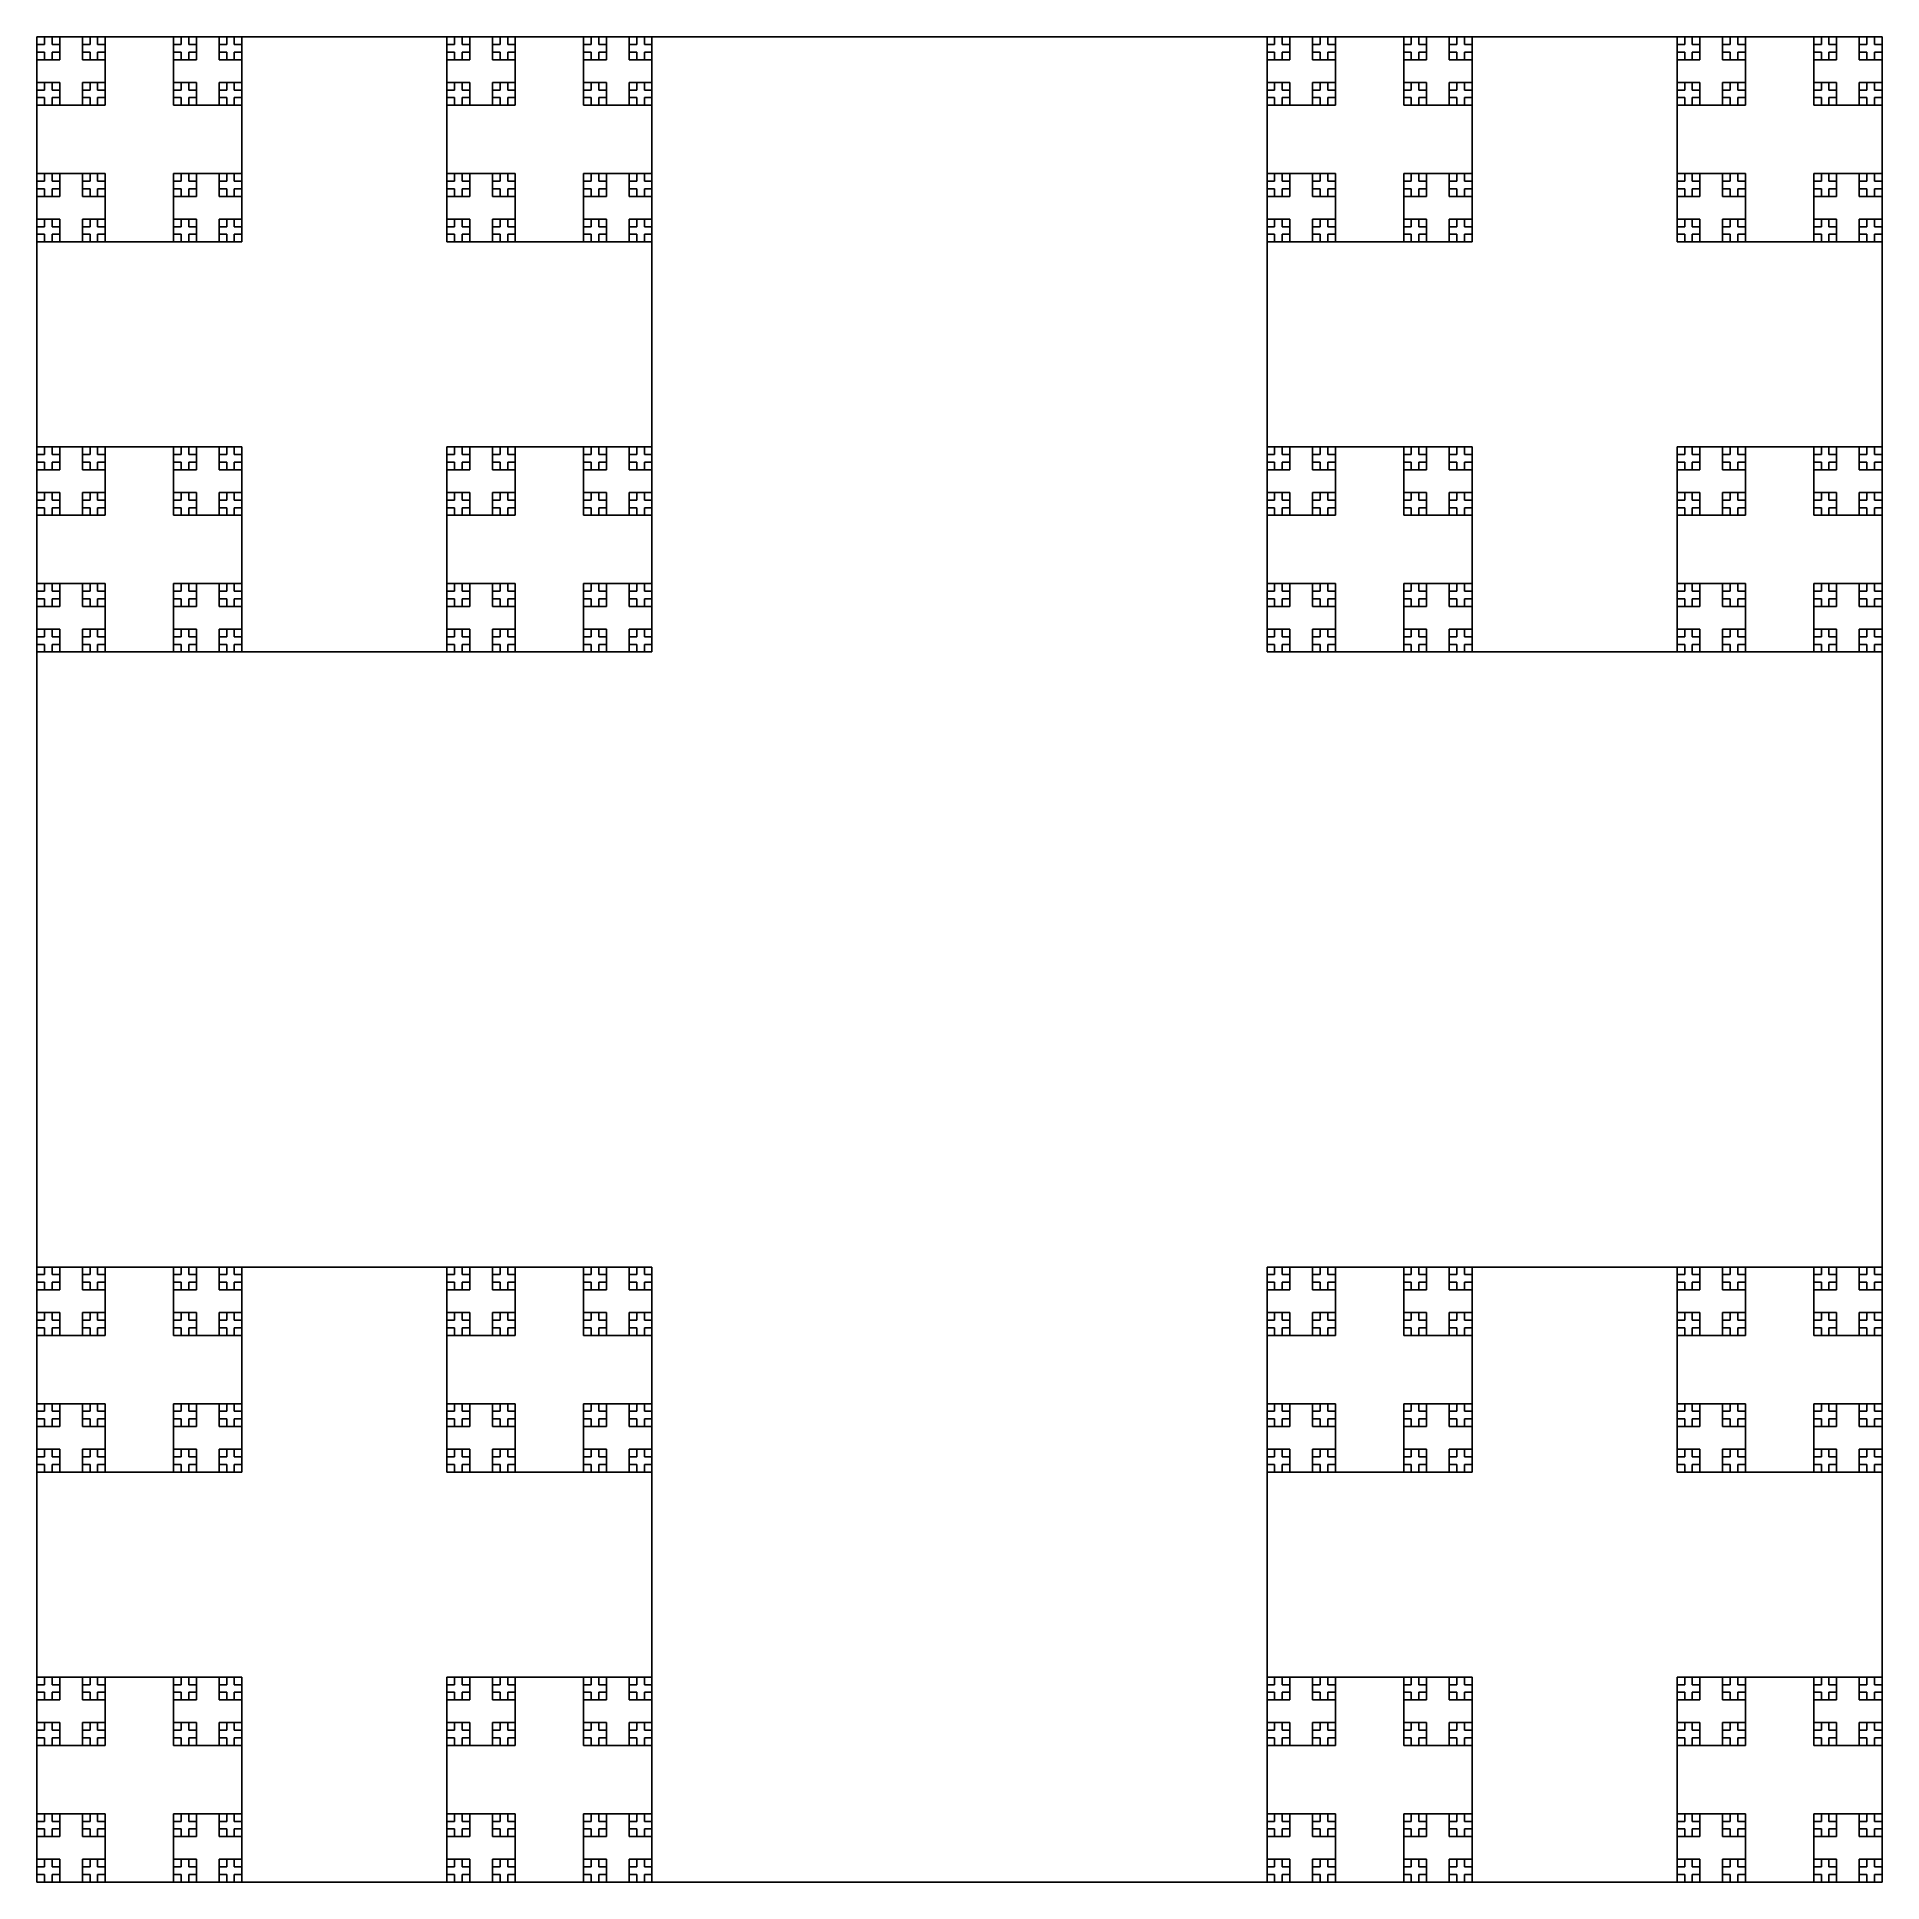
# Model space of a CAD drawing. Header units: inches. Extents: x -1.59 to 1.59, y -1.59 to 1.59.
import ezdxf

# ---------------------------------------------------------------- set-up
doc = ezdxf.new("R2010")
doc.units = ezdxf.units.IN
doc.layers.get('0').update_dxf_attribs({"linetype": 'CONTINUOUS'})
for name, color, linetype in [('1', 7, 'CONTINUOUS'), ('2', 7, 'CONTINUOUS'), ('3', 7, 'CONTINUOUS'), ('4', 7, 'CONTINUOUS'), ('5', 7, 'CONTINUOUS')]:
    doc.layers.add(name, color=color, linetype=linetype)

msp = doc.modelspace()

# ---------------------------------------------------------------- linework, layer by layer
at = {"color": 0, "linetype": 'CONTINUOUS'}
for p, q in [((-1.5814, 1.5945), (-1.5945, 1.5945)), ((-1.5945, 1.5814), (-1.5945, 1.5945)), ((-1.5814, 1.5945), (-1.5814, 1.5814)), ((-1.5682, 1.5945), (-1.5682, 1.5814)), ((-1.5682, 1.5945), (-1.5551, 1.5945)), ((-1.5551, 1.5814), (-1.5551, 1.5945)), ((-1.5157, 1.5814), (-1.5157, 1.5945)), ((-1.5026, 1.5945), (-1.5157, 1.5945)), ((-1.5026, 1.5945), (-1.5026, 1.5814)), ((-1.4895, 1.5945), (-1.4764, 1.5945)), ((-1.4895, 1.5945), (-1.4895, 1.5814)), ((-1.4764, 1.5814), (-1.4764, 1.5945)), ((-1.3451, 1.5945), (-1.3583, 1.5945)), ((-1.3583, 1.5814), (-1.3583, 1.5945)), ((-1.3451, 1.5945), (-1.3451, 1.5814)), ((-1.332, 1.5945), (-1.332, 1.5814)), ((-1.332, 1.5945), (-1.3189, 1.5945)), ((-1.3189, 1.5814), (-1.3189, 1.5945)), ((-1.2795, 1.5814), (-1.2795, 1.5945)), ((-1.2664, 1.5945), (-1.2795, 1.5945)), ((-1.2664, 1.5945), (-1.2664, 1.5814)), ((-1.2533, 1.5945), (-1.2402, 1.5945)), ((-1.2533, 1.5945), (-1.2533, 1.5814)), ((-1.2402, 1.5814), (-1.2402, 1.5945)), ((-0.8727, 1.5945), (-0.8858, 1.5945)), ((-0.8858, 1.5814), (-0.8858, 1.5945)), ((-0.8727, 1.5945), (-0.8727, 1.5814)), ((-0.8596, 1.5945), (-0.8596, 1.5814)), ((-0.8596, 1.5945), (-0.8465, 1.5945)), ((-0.8465, 1.5814), (-0.8465, 1.5945)), ((-0.8071, 1.5814), (-0.8071, 1.5945)), ((-0.794, 1.5945), (-0.8071, 1.5945)), ((-0.794, 1.5945), (-0.794, 1.5814)), ((-0.7808, 1.5945), (-0.7677, 1.5945)), ((-0.7808, 1.5945), (-0.7808, 1.5814)), ((-0.7677, 1.5814), (-0.7677, 1.5945)), ((-0.6365, 1.5945), (-0.6496, 1.5945)), ((-0.6496, 1.5814), (-0.6496, 1.5945)), ((-0.6365, 1.5945), (-0.6365, 1.5814)), ((-0.6234, 1.5945), (-0.6234, 1.5814)), ((-0.6234, 1.5945), (-0.6102, 1.5945)), ((-0.6102, 1.5814), (-0.6102, 1.5945)), ((-0.5709, 1.5814), (-0.5709, 1.5945)), ((-0.5577, 1.5945), (-0.5709, 1.5945)), ((-0.5577, 1.5945), (-0.5577, 1.5814)), ((-0.5446, 1.5945), (-0.5315, 1.5945)), ((-0.5446, 1.5945), (-0.5446, 1.5814)), ((-0.5315, 1.5814), (-0.5315, 1.5945)), ((0.5446, 1.5945), (0.5315, 1.5945)), ((0.5315, 1.5814), (0.5315, 1.5945)), ((0.5446, 1.5945), (0.5446, 1.5814)), ((0.5577, 1.5945), (0.5577, 1.5814)), ((0.5577, 1.5945), (0.5709, 1.5945)), ((0.5709, 1.5814), (0.5709, 1.5945)), ((0.6102, 1.5814), (0.6102, 1.5945)), ((0.6234, 1.5945), (0.6102, 1.5945)), ((0.6234, 1.5945), (0.6234, 1.5814)), ((0.6365, 1.5945), (0.6496, 1.5945)), ((0.6365, 1.5945), (0.6365, 1.5814)), ((0.6496, 1.5814), (0.6496, 1.5945)), ((0.7808, 1.5945), (0.7677, 1.5945)), ((0.7677, 1.5814), (0.7677, 1.5945)), ((0.7808, 1.5945), (0.7808, 1.5814)), ((0.794, 1.5945), (0.794, 1.5814)), ((0.794, 1.5945), (0.8071, 1.5945)), ((0.8071, 1.5814), (0.8071, 1.5945)), ((0.8465, 1.5814), (0.8465, 1.5945)), ((0.8596, 1.5945), (0.8465, 1.5945)), ((0.8596, 1.5945), (0.8596, 1.5814)), ((0.8727, 1.5945), (0.8858, 1.5945)), ((0.8727, 1.5945), (0.8727, 1.5814)), ((0.8858, 1.5814), (0.8858, 1.5945)), ((1.2533, 1.5945), (1.2402, 1.5945)), ((1.2402, 1.5814), (1.2402, 1.5945)), ((1.2533, 1.5945), (1.2533, 1.5814)), ((1.2664, 1.5945), (1.2664, 1.5814)), ((1.2664, 1.5945), (1.2795, 1.5945)), ((1.2795, 1.5814), (1.2795, 1.5945)), ((1.3189, 1.5814), (1.3189, 1.5945)), ((1.332, 1.5945), (1.3189, 1.5945)), ((1.332, 1.5945), (1.332, 1.5814)), ((1.3451, 1.5945), (1.3583, 1.5945)), ((1.3451, 1.5945), (1.3451, 1.5814)), ((1.3583, 1.5814), (1.3583, 1.5945)), ((1.4895, 1.5945), (1.4764, 1.5945)), ((1.4764, 1.5814), (1.4764, 1.5945)), ((1.4895, 1.5945), (1.4895, 1.5814)), ((1.5026, 1.5945), (1.5026, 1.5814)), ((1.5026, 1.5945), (1.5157, 1.5945)), ((1.5157, 1.5814), (1.5157, 1.5945)), ((1.5551, 1.5814), (1.5551, 1.5945)), ((1.5682, 1.5945), (1.5551, 1.5945)), ((1.5682, 1.5945), (1.5682, 1.5814)), ((1.5814, 1.5945), (1.5945, 1.5945)), ((1.5814, 1.5945), (1.5814, 1.5814)), ((1.5945, 1.5814), (1.5945, 1.5945)), ((-1.5814, 1.5814), (-1.5945, 1.5814)), ((-1.5945, 1.5682), (-1.5945, 1.5551)), ((-1.5814, 1.5682), (-1.5945, 1.5682)), ((-1.5814, 1.5682), (-1.5814, 1.5551)), ((-1.5551, 1.5814), (-1.5682, 1.5814)), ((-1.5551, 1.5682), (-1.5682, 1.5682)), ((-1.5682, 1.5682), (-1.5682, 1.5551)), ((-1.5551, 1.5682), (-1.5551, 1.5551)), ((-1.5157, 1.5814), (-1.5026, 1.5814)), ((-1.5157, 1.5682), (-1.5026, 1.5682)), ((-1.5157, 1.5682), (-1.5157, 1.5551)), ((-1.5026, 1.5682), (-1.5026, 1.5551)), ((-1.4895, 1.5814), (-1.4764, 1.5814)), ((-1.4895, 1.5682), (-1.4895, 1.5551)), ((-1.4895, 1.5682), (-1.4764, 1.5682)), ((-1.4764, 1.5682), (-1.4764, 1.5551)), ((-1.3451, 1.5814), (-1.3583, 1.5814)), ((-1.3583, 1.5682), (-1.3583, 1.5551)), ((-1.3451, 1.5682), (-1.3583, 1.5682)), ((-1.3451, 1.5682), (-1.3451, 1.5551)), ((-1.3189, 1.5814), (-1.332, 1.5814)), ((-1.3189, 1.5682), (-1.332, 1.5682)), ((-1.332, 1.5682), (-1.332, 1.5551)), ((-1.3189, 1.5682), (-1.3189, 1.5551)), ((-1.2795, 1.5814), (-1.2664, 1.5814)), ((-1.2795, 1.5682), (-1.2664, 1.5682)), ((-1.2795, 1.5682), (-1.2795, 1.5551)), ((-1.2664, 1.5682), (-1.2664, 1.5551)), ((-1.2533, 1.5814), (-1.2402, 1.5814)), ((-1.2533, 1.5682), (-1.2533, 1.5551)), ((-1.2533, 1.5682), (-1.2402, 1.5682)), ((-1.2402, 1.5682), (-1.2402, 1.5551)), ((-0.8727, 1.5814), (-0.8858, 1.5814)), ((-0.8858, 1.5682), (-0.8858, 1.5551)), ((-0.8727, 1.5682), (-0.8858, 1.5682)), ((-0.8727, 1.5682), (-0.8727, 1.5551)), ((-0.8465, 1.5814), (-0.8596, 1.5814)), ((-0.8465, 1.5682), (-0.8596, 1.5682)), ((-0.8596, 1.5682), (-0.8596, 1.5551)), ((-0.8465, 1.5682), (-0.8465, 1.5551)), ((-0.8071, 1.5814), (-0.794, 1.5814)), ((-0.8071, 1.5682), (-0.794, 1.5682)), ((-0.8071, 1.5682), (-0.8071, 1.5551)), ((-0.794, 1.5682), (-0.794, 1.5551)), ((-0.7808, 1.5814), (-0.7677, 1.5814)), ((-0.7808, 1.5682), (-0.7808, 1.5551)), ((-0.7808, 1.5682), (-0.7677, 1.5682)), ((-0.7677, 1.5682), (-0.7677, 1.5551)), ((-0.6365, 1.5814), (-0.6496, 1.5814)), ((-0.6496, 1.5682), (-0.6496, 1.5551)), ((-0.6365, 1.5682), (-0.6496, 1.5682)), ((-0.6365, 1.5682), (-0.6365, 1.5551)), ((-0.6102, 1.5814), (-0.6234, 1.5814)), ((-0.6102, 1.5682), (-0.6234, 1.5682)), ((-0.6234, 1.5682), (-0.6234, 1.5551)), ((-0.6102, 1.5682), (-0.6102, 1.5551)), ((-0.5709, 1.5814), (-0.5577, 1.5814)), ((-0.5709, 1.5682), (-0.5577, 1.5682)), ((-0.5709, 1.5682), (-0.5709, 1.5551)), ((-0.5577, 1.5682), (-0.5577, 1.5551)), ((-0.5446, 1.5814), (-0.5315, 1.5814)), ((-0.5446, 1.5682), (-0.5446, 1.5551)), ((-0.5446, 1.5682), (-0.5315, 1.5682)), ((-0.5315, 1.5682), (-0.5315, 1.5551)), ((0.5446, 1.5814), (0.5315, 1.5814)), ((0.5315, 1.5682), (0.5315, 1.5551)), ((0.5446, 1.5682), (0.5315, 1.5682)), ((0.5446, 1.5682), (0.5446, 1.5551)), ((0.5709, 1.5814), (0.5577, 1.5814)), ((0.5709, 1.5682), (0.5577, 1.5682)), ((0.5577, 1.5682), (0.5577, 1.5551)), ((0.5709, 1.5682), (0.5709, 1.5551)), ((0.6102, 1.5814), (0.6234, 1.5814)), ((0.6102, 1.5682), (0.6234, 1.5682)), ((0.6102, 1.5682), (0.6102, 1.5551)), ((0.6234, 1.5682), (0.6234, 1.5551)), ((0.6365, 1.5814), (0.6496, 1.5814)), ((0.6365, 1.5682), (0.6365, 1.5551)), ((0.6365, 1.5682), (0.6496, 1.5682)), ((0.6496, 1.5682), (0.6496, 1.5551)), ((0.7808, 1.5814), (0.7677, 1.5814)), ((0.7677, 1.5682), (0.7677, 1.5551)), ((0.7808, 1.5682), (0.7677, 1.5682)), ((0.7808, 1.5682), (0.7808, 1.5551)), ((0.8071, 1.5814), (0.794, 1.5814)), ((0.8071, 1.5682), (0.794, 1.5682)), ((0.794, 1.5682), (0.794, 1.5551)), ((0.8071, 1.5682), (0.8071, 1.5551)), ((0.8465, 1.5814), (0.8596, 1.5814)), ((0.8465, 1.5682), (0.8596, 1.5682)), ((0.8465, 1.5682), (0.8465, 1.5551)), ((0.8596, 1.5682), (0.8596, 1.5551)), ((0.8727, 1.5814), (0.8858, 1.5814)), ((0.8727, 1.5682), (0.8727, 1.5551)), ((0.8727, 1.5682), (0.8858, 1.5682)), ((0.8858, 1.5682), (0.8858, 1.5551)), ((1.2533, 1.5814), (1.2402, 1.5814)), ((1.2402, 1.5682), (1.2402, 1.5551)), ((1.2533, 1.5682), (1.2402, 1.5682)), ((1.2533, 1.5682), (1.2533, 1.5551)), ((1.2795, 1.5814), (1.2664, 1.5814)), ((1.2795, 1.5682), (1.2664, 1.5682)), ((1.2664, 1.5682), (1.2664, 1.5551)), ((1.2795, 1.5682), (1.2795, 1.5551)), ((1.3189, 1.5814), (1.332, 1.5814)), ((1.3189, 1.5682), (1.332, 1.5682)), ((1.3189, 1.5682), (1.3189, 1.5551)), ((1.332, 1.5682), (1.332, 1.5551)), ((1.3451, 1.5814), (1.3583, 1.5814)), ((1.3451, 1.5682), (1.3451, 1.5551)), ((1.3451, 1.5682), (1.3583, 1.5682)), ((1.3583, 1.5682), (1.3583, 1.5551)), ((1.4895, 1.5814), (1.4764, 1.5814)), ((1.4764, 1.5682), (1.4764, 1.5551)), ((1.4895, 1.5682), (1.4764, 1.5682)), ((1.4895, 1.5682), (1.4895, 1.5551)), ((1.5157, 1.5814), (1.5026, 1.5814)), ((1.5157, 1.5682), (1.5026, 1.5682)), ((1.5026, 1.5682), (1.5026, 1.5551)), ((1.5157, 1.5682), (1.5157, 1.5551)), ((1.5551, 1.5814), (1.5682, 1.5814)), ((1.5551, 1.5682), (1.5682, 1.5682)), ((1.5551, 1.5682), (1.5551, 1.5551)), ((1.5682, 1.5682), (1.5682, 1.5551)), ((1.5814, 1.5814), (1.5945, 1.5814)), ((1.5814, 1.5682), (1.5814, 1.5551)), ((1.5814, 1.5682), (1.5945, 1.5682)), ((1.5945, 1.5682), (1.5945, 1.5551)), ((-1.5945, 1.5551), (-1.5814, 1.5551)), ((-1.5682, 1.5551), (-1.5551, 1.5551)), ((-1.5026, 1.5551), (-1.5157, 1.5551)), ((-1.4764, 1.5551), (-1.4895, 1.5551)), ((-1.3583, 1.5551), (-1.3451, 1.5551)), ((-1.332, 1.5551), (-1.3189, 1.5551)), ((-1.2664, 1.5551), (-1.2795, 1.5551)), ((-1.2402, 1.5551), (-1.2533, 1.5551)), ((-0.8858, 1.5551), (-0.8727, 1.5551)), ((-0.8596, 1.5551), (-0.8465, 1.5551)), ((-0.794, 1.5551), (-0.8071, 1.5551)), ((-0.7677, 1.5551), (-0.7808, 1.5551)), ((-0.6496, 1.5551), (-0.6365, 1.5551)), ((-0.6234, 1.5551), (-0.6102, 1.5551)), ((-0.5577, 1.5551), (-0.5709, 1.5551)), ((-0.5315, 1.5551), (-0.5446, 1.5551)), ((0.5315, 1.5551), (0.5446, 1.5551)), ((0.5577, 1.5551), (0.5709, 1.5551)), ((0.6234, 1.5551), (0.6102, 1.5551)), ((0.6496, 1.5551), (0.6365, 1.5551)), ((0.7677, 1.5551), (0.7808, 1.5551)), ((0.794, 1.5551), (0.8071, 1.5551)), ((0.8596, 1.5551), (0.8465, 1.5551)), ((0.8858, 1.5551), (0.8727, 1.5551)), ((1.2402, 1.5551), (1.2533, 1.5551)), ((1.2664, 1.5551), (1.2795, 1.5551)), ((1.332, 1.5551), (1.3189, 1.5551)), ((1.3583, 1.5551), (1.3451, 1.5551)), ((1.4764, 1.5551), (1.4895, 1.5551)), ((1.5026, 1.5551), (1.5157, 1.5551)), ((1.5682, 1.5551), (1.5551, 1.5551)), ((1.5945, 1.5551), (1.5814, 1.5551)), ((-1.5945, 1.5157), (-1.5814, 1.5157)), ((-1.5945, 1.5026), (-1.5945, 1.5157)), ((-1.5814, 1.5026), (-1.5945, 1.5026)), ((-1.5814, 1.5026), (-1.5814, 1.5157)), ((-1.5682, 1.5157), (-1.5551, 1.5157)), ((-1.5682, 1.5026), (-1.5682, 1.5157)), ((-1.5551, 1.5026), (-1.5682, 1.5026)), ((-1.5551, 1.5026), (-1.5551, 1.5157)), ((-1.5026, 1.5157), (-1.5157, 1.5157)), ((-1.5157, 1.5026), (-1.5157, 1.5157)), ((-1.5157, 1.5026), (-1.5026, 1.5026)), ((-1.5026, 1.5026), (-1.5026, 1.5157)), ((-1.4764, 1.5157), (-1.4895, 1.5157)), ((-1.4895, 1.5026), (-1.4895, 1.5157)), ((-1.4895, 1.5026), (-1.4764, 1.5026)), ((-1.4764, 1.5026), (-1.4764, 1.5157)), ((-1.3583, 1.5157), (-1.3451, 1.5157)), ((-1.3583, 1.5026), (-1.3583, 1.5157)), ((-1.3451, 1.5026), (-1.3583, 1.5026)), ((-1.3451, 1.5026), (-1.3451, 1.5157)), ((-1.332, 1.5157), (-1.3189, 1.5157)), ((-1.332, 1.5026), (-1.332, 1.5157)), ((-1.3189, 1.5026), (-1.332, 1.5026)), ((-1.3189, 1.5026), (-1.3189, 1.5157)), ((-1.2664, 1.5157), (-1.2795, 1.5157)), ((-1.2795, 1.5026), (-1.2795, 1.5157)), ((-1.2795, 1.5026), (-1.2664, 1.5026)), ((-1.2664, 1.5026), (-1.2664, 1.5157)), ((-1.2402, 1.5157), (-1.2533, 1.5157)), ((-1.2533, 1.5026), (-1.2533, 1.5157)), ((-1.2533, 1.5026), (-1.2402, 1.5026)), ((-1.2402, 1.5026), (-1.2402, 1.5157)), ((-0.8858, 1.5157), (-0.8727, 1.5157)), ((-0.8858, 1.5026), (-0.8858, 1.5157)), ((-0.8727, 1.5026), (-0.8858, 1.5026)), ((-0.8727, 1.5026), (-0.8727, 1.5157)), ((-0.8596, 1.5157), (-0.8465, 1.5157)), ((-0.8596, 1.5026), (-0.8596, 1.5157)), ((-0.8465, 1.5026), (-0.8596, 1.5026)), ((-0.8465, 1.5026), (-0.8465, 1.5157)), ((-0.794, 1.5157), (-0.8071, 1.5157)), ((-0.8071, 1.5026), (-0.8071, 1.5157)), ((-0.8071, 1.5026), (-0.794, 1.5026)), ((-0.794, 1.5026), (-0.794, 1.5157)), ((-0.7677, 1.5157), (-0.7808, 1.5157)), ((-0.7808, 1.5026), (-0.7808, 1.5157)), ((-0.7808, 1.5026), (-0.7677, 1.5026)), ((-0.7677, 1.5026), (-0.7677, 1.5157)), ((-0.6496, 1.5157), (-0.6365, 1.5157)), ((-0.6496, 1.5026), (-0.6496, 1.5157)), ((-0.6365, 1.5026), (-0.6496, 1.5026)), ((-0.6365, 1.5026), (-0.6365, 1.5157)), ((-0.6234, 1.5157), (-0.6102, 1.5157)), ((-0.6234, 1.5026), (-0.6234, 1.5157)), ((-0.6102, 1.5026), (-0.6234, 1.5026)), ((-0.6102, 1.5026), (-0.6102, 1.5157)), ((-0.5577, 1.5157), (-0.5709, 1.5157)), ((-0.5709, 1.5026), (-0.5709, 1.5157)), ((-0.5709, 1.5026), (-0.5577, 1.5026)), ((-0.5577, 1.5026), (-0.5577, 1.5157)), ((-0.5315, 1.5157), (-0.5446, 1.5157)), ((-0.5446, 1.5026), (-0.5446, 1.5157)), ((-0.5446, 1.5026), (-0.5315, 1.5026)), ((-0.5315, 1.5026), (-0.5315, 1.5157)), ((0.5315, 1.5157), (0.5446, 1.5157)), ((0.5315, 1.5026), (0.5315, 1.5157)), ((0.5446, 1.5026), (0.5315, 1.5026)), ((0.5446, 1.5026), (0.5446, 1.5157)), ((0.5577, 1.5157), (0.5709, 1.5157)), ((0.5577, 1.5026), (0.5577, 1.5157)), ((0.5709, 1.5026), (0.5577, 1.5026)), ((0.5709, 1.5026), (0.5709, 1.5157)), ((0.6234, 1.5157), (0.6102, 1.5157)), ((0.6102, 1.5026), (0.6102, 1.5157)), ((0.6102, 1.5026), (0.6234, 1.5026)), ((0.6234, 1.5026), (0.6234, 1.5157)), ((0.6496, 1.5157), (0.6365, 1.5157)), ((0.6365, 1.5026), (0.6365, 1.5157)), ((0.6365, 1.5026), (0.6496, 1.5026)), ((0.6496, 1.5026), (0.6496, 1.5157)), ((0.7677, 1.5157), (0.7808, 1.5157)), ((0.7677, 1.5026), (0.7677, 1.5157)), ((0.7808, 1.5026), (0.7677, 1.5026)), ((0.7808, 1.5026), (0.7808, 1.5157)), ((0.794, 1.5157), (0.8071, 1.5157)), ((0.794, 1.5026), (0.794, 1.5157)), ((0.8071, 1.5026), (0.794, 1.5026)), ((0.8071, 1.5026), (0.8071, 1.5157)), ((0.8596, 1.5157), (0.8465, 1.5157)), ((0.8465, 1.5026), (0.8465, 1.5157)), ((0.8465, 1.5026), (0.8596, 1.5026)), ((0.8596, 1.5026), (0.8596, 1.5157)), ((0.8858, 1.5157), (0.8727, 1.5157)), ((0.8727, 1.5026), (0.8727, 1.5157)), ((0.8727, 1.5026), (0.8858, 1.5026)), ((0.8858, 1.5026), (0.8858, 1.5157)), ((1.2402, 1.5157), (1.2533, 1.5157)), ((1.2402, 1.5026), (1.2402, 1.5157)), ((1.2533, 1.5026), (1.2402, 1.5026)), ((1.2533, 1.5026), (1.2533, 1.5157)), ((1.2664, 1.5157), (1.2795, 1.5157)), ((1.2664, 1.5026), (1.2664, 1.5157)), ((1.2795, 1.5026), (1.2664, 1.5026)), ((1.2795, 1.5026), (1.2795, 1.5157)), ((1.332, 1.5157), (1.3189, 1.5157)), ((1.3189, 1.5026), (1.3189, 1.5157)), ((1.3189, 1.5026), (1.332, 1.5026)), ((1.332, 1.5026), (1.332, 1.5157)), ((1.3583, 1.5157), (1.3451, 1.5157)), ((1.3451, 1.5026), (1.3451, 1.5157)), ((1.3451, 1.5026), (1.3583, 1.5026)), ((1.3583, 1.5026), (1.3583, 1.5157)), ((1.4764, 1.5157), (1.4895, 1.5157)), ((1.4764, 1.5026), (1.4764, 1.5157)), ((1.4895, 1.5026), (1.4764, 1.5026)), ((1.4895, 1.5026), (1.4895, 1.5157)), ((1.5026, 1.5157), (1.5157, 1.5157)), ((1.5026, 1.5026), (1.5026, 1.5157)), ((1.5157, 1.5026), (1.5026, 1.5026)), ((1.5157, 1.5026), (1.5157, 1.5157)), ((1.5682, 1.5157), (1.5551, 1.5157)), ((1.5551, 1.5026), (1.5551, 1.5157)), ((1.5551, 1.5026), (1.5682, 1.5026)), ((1.5682, 1.5026), (1.5682, 1.5157)), ((1.5945, 1.5157), (1.5814, 1.5157)), ((1.5814, 1.5026), (1.5814, 1.5157)), ((1.5814, 1.5026), (1.5945, 1.5026)), ((1.5945, 1.5026), (1.5945, 1.5157)), ((-1.5945, 1.4895), (-1.5945, 1.4764)), ((-1.5814, 1.4895), (-1.5945, 1.4895)), ((-1.5814, 1.4764), (-1.5945, 1.4764)), ((-1.5814, 1.4764), (-1.5814, 1.4895)), ((-1.5551, 1.4895), (-1.5682, 1.4895)), ((-1.5682, 1.4764), (-1.5682, 1.4895)), ((-1.5682, 1.4764), (-1.5551, 1.4764)), ((-1.5551, 1.4895), (-1.5551, 1.4764)), ((-1.5157, 1.4895), (-1.5157, 1.4764)), ((-1.5157, 1.4895), (-1.5026, 1.4895)), ((-1.5026, 1.4764), (-1.5157, 1.4764)), ((-1.5026, 1.4764), (-1.5026, 1.4895)), ((-1.4895, 1.4764), (-1.4895, 1.4895)), ((-1.4895, 1.4895), (-1.4764, 1.4895)), ((-1.4895, 1.4764), (-1.4764, 1.4764)), ((-1.4764, 1.4895), (-1.4764, 1.4764)), ((-1.3583, 1.4895), (-1.3583, 1.4764)), ((-1.3451, 1.4895), (-1.3583, 1.4895)), ((-1.3451, 1.4764), (-1.3583, 1.4764)), ((-1.3451, 1.4764), (-1.3451, 1.4895)), ((-1.3189, 1.4895), (-1.332, 1.4895)), ((-1.332, 1.4764), (-1.332, 1.4895)), ((-1.332, 1.4764), (-1.3189, 1.4764)), ((-1.3189, 1.4895), (-1.3189, 1.4764)), ((-1.2795, 1.4895), (-1.2795, 1.4764)), ((-1.2795, 1.4895), (-1.2664, 1.4895)), ((-1.2664, 1.4764), (-1.2795, 1.4764)), ((-1.2664, 1.4764), (-1.2664, 1.4895)), ((-1.2533, 1.4764), (-1.2533, 1.4895)), ((-1.2533, 1.4895), (-1.2402, 1.4895)), ((-1.2533, 1.4764), (-1.2402, 1.4764)), ((-1.2402, 1.4895), (-1.2402, 1.4764)), ((-0.8858, 1.4895), (-0.8858, 1.4764)), ((-0.8727, 1.4895), (-0.8858, 1.4895)), ((-0.8727, 1.4764), (-0.8858, 1.4764)), ((-0.8727, 1.4764), (-0.8727, 1.4895)), ((-0.8465, 1.4895), (-0.8596, 1.4895)), ((-0.8596, 1.4764), (-0.8596, 1.4895)), ((-0.8596, 1.4764), (-0.8465, 1.4764)), ((-0.8465, 1.4895), (-0.8465, 1.4764)), ((-0.8071, 1.4895), (-0.8071, 1.4764)), ((-0.8071, 1.4895), (-0.794, 1.4895)), ((-0.794, 1.4764), (-0.8071, 1.4764)), ((-0.794, 1.4764), (-0.794, 1.4895)), ((-0.7808, 1.4764), (-0.7808, 1.4895)), ((-0.7808, 1.4895), (-0.7677, 1.4895)), ((-0.7808, 1.4764), (-0.7677, 1.4764)), ((-0.7677, 1.4895), (-0.7677, 1.4764)), ((-0.6496, 1.4895), (-0.6496, 1.4764)), ((-0.6365, 1.4895), (-0.6496, 1.4895)), ((-0.6365, 1.4764), (-0.6496, 1.4764)), ((-0.6365, 1.4764), (-0.6365, 1.4895)), ((-0.6102, 1.4895), (-0.6234, 1.4895)), ((-0.6234, 1.4764), (-0.6234, 1.4895)), ((-0.6234, 1.4764), (-0.6102, 1.4764)), ((-0.6102, 1.4895), (-0.6102, 1.4764)), ((-0.5709, 1.4895), (-0.5709, 1.4764)), ((-0.5709, 1.4895), (-0.5577, 1.4895)), ((-0.5577, 1.4764), (-0.5709, 1.4764)), ((-0.5577, 1.4764), (-0.5577, 1.4895)), ((-0.5446, 1.4764), (-0.5446, 1.4895)), ((-0.5446, 1.4895), (-0.5315, 1.4895)), ((-0.5446, 1.4764), (-0.5315, 1.4764)), ((-0.5315, 1.4895), (-0.5315, 1.4764)), ((0.5315, 1.4895), (0.5315, 1.4764)), ((0.5446, 1.4895), (0.5315, 1.4895)), ((0.5446, 1.4764), (0.5315, 1.4764)), ((0.5446, 1.4764), (0.5446, 1.4895)), ((0.5709, 1.4895), (0.5577, 1.4895)), ((0.5577, 1.4764), (0.5577, 1.4895)), ((0.5577, 1.4764), (0.5709, 1.4764)), ((0.5709, 1.4895), (0.5709, 1.4764)), ((0.6102, 1.4895), (0.6102, 1.4764)), ((0.6102, 1.4895), (0.6234, 1.4895)), ((0.6234, 1.4764), (0.6102, 1.4764)), ((0.6234, 1.4764), (0.6234, 1.4895)), ((0.6365, 1.4764), (0.6365, 1.4895)), ((0.6365, 1.4895), (0.6496, 1.4895)), ((0.6365, 1.4764), (0.6496, 1.4764)), ((0.6496, 1.4895), (0.6496, 1.4764)), ((0.7677, 1.4895), (0.7677, 1.4764)), ((0.7808, 1.4895), (0.7677, 1.4895)), ((0.7808, 1.4764), (0.7677, 1.4764)), ((0.7808, 1.4764), (0.7808, 1.4895)), ((0.8071, 1.4895), (0.794, 1.4895)), ((0.794, 1.4764), (0.794, 1.4895)), ((0.794, 1.4764), (0.8071, 1.4764)), ((0.8071, 1.4895), (0.8071, 1.4764)), ((0.8465, 1.4895), (0.8465, 1.4764)), ((0.8465, 1.4895), (0.8596, 1.4895)), ((0.8596, 1.4764), (0.8465, 1.4764)), ((0.8596, 1.4764), (0.8596, 1.4895)), ((0.8727, 1.4764), (0.8727, 1.4895)), ((0.8727, 1.4895), (0.8858, 1.4895)), ((0.8727, 1.4764), (0.8858, 1.4764)), ((0.8858, 1.4895), (0.8858, 1.4764)), ((1.2402, 1.4895), (1.2402, 1.4764)), ((1.2533, 1.4895), (1.2402, 1.4895)), ((1.2533, 1.4764), (1.2402, 1.4764)), ((1.2533, 1.4764), (1.2533, 1.4895)), ((1.2795, 1.4895), (1.2664, 1.4895)), ((1.2664, 1.4764), (1.2664, 1.4895)), ((1.2664, 1.4764), (1.2795, 1.4764)), ((1.2795, 1.4895), (1.2795, 1.4764)), ((1.3189, 1.4895), (1.3189, 1.4764)), ((1.3189, 1.4895), (1.332, 1.4895)), ((1.332, 1.4764), (1.3189, 1.4764)), ((1.332, 1.4764), (1.332, 1.4895)), ((1.3451, 1.4764), (1.3451, 1.4895)), ((1.3451, 1.4895), (1.3583, 1.4895)), ((1.3451, 1.4764), (1.3583, 1.4764)), ((1.3583, 1.4895), (1.3583, 1.4764)), ((1.4764, 1.4895), (1.4764, 1.4764)), ((1.4895, 1.4895), (1.4764, 1.4895)), ((1.4895, 1.4764), (1.4764, 1.4764)), ((1.4895, 1.4764), (1.4895, 1.4895)), ((1.5157, 1.4895), (1.5026, 1.4895)), ((1.5026, 1.4764), (1.5026, 1.4895)), ((1.5026, 1.4764), (1.5157, 1.4764)), ((1.5157, 1.4895), (1.5157, 1.4764)), ((1.5551, 1.4895), (1.5551, 1.4764)), ((1.5551, 1.4895), (1.5682, 1.4895)), ((1.5682, 1.4764), (1.5551, 1.4764)), ((1.5682, 1.4764), (1.5682, 1.4895)), ((1.5814, 1.4764), (1.5814, 1.4895)), ((1.5814, 1.4895), (1.5945, 1.4895)), ((1.5814, 1.4764), (1.5945, 1.4764)), ((1.5945, 1.4895), (1.5945, 1.4764)), ((-1.5814, 1.3583), (-1.5945, 1.3583)), ((-1.5945, 1.3451), (-1.5945, 1.3583)), ((-1.5814, 1.3451), (-1.5945, 1.3451)), ((-1.5814, 1.3583), (-1.5814, 1.3451)), ((-1.5682, 1.3583), (-1.5682, 1.3451)), ((-1.5682, 1.3583), (-1.5551, 1.3583)), ((-1.5551, 1.3451), (-1.5682, 1.3451)), ((-1.5551, 1.3451), (-1.5551, 1.3583)), ((-1.5157, 1.3451), (-1.5157, 1.3583)), ((-1.5026, 1.3583), (-1.5157, 1.3583)), ((-1.5157, 1.3451), (-1.5026, 1.3451)), ((-1.5026, 1.3583), (-1.5026, 1.3451)), ((-1.4895, 1.3583), (-1.4764, 1.3583)), ((-1.4895, 1.3583), (-1.4895, 1.3451)), ((-1.4895, 1.3451), (-1.4764, 1.3451)), ((-1.4764, 1.3451), (-1.4764, 1.3583)), ((-1.3451, 1.3583), (-1.3583, 1.3583)), ((-1.3583, 1.3451), (-1.3583, 1.3583)), ((-1.3451, 1.3451), (-1.3583, 1.3451)), ((-1.3451, 1.3583), (-1.3451, 1.3451)), ((-1.332, 1.3583), (-1.332, 1.3451)), ((-1.332, 1.3583), (-1.3189, 1.3583)), ((-1.3189, 1.3451), (-1.332, 1.3451)), ((-1.3189, 1.3451), (-1.3189, 1.3583)), ((-1.2795, 1.3451), (-1.2795, 1.3583)), ((-1.2664, 1.3583), (-1.2795, 1.3583)), ((-1.2795, 1.3451), (-1.2664, 1.3451)), ((-1.2664, 1.3583), (-1.2664, 1.3451)), ((-1.2533, 1.3583), (-1.2402, 1.3583)), ((-1.2533, 1.3583), (-1.2533, 1.3451)), ((-1.2533, 1.3451), (-1.2402, 1.3451)), ((-1.2402, 1.3451), (-1.2402, 1.3583)), ((-0.8727, 1.3583), (-0.8858, 1.3583)), ((-0.8858, 1.3451), (-0.8858, 1.3583)), ((-0.8727, 1.3451), (-0.8858, 1.3451)), ((-0.8727, 1.3583), (-0.8727, 1.3451)), ((-0.8596, 1.3583), (-0.8596, 1.3451)), ((-0.8596, 1.3583), (-0.8465, 1.3583)), ((-0.8465, 1.3451), (-0.8596, 1.3451)), ((-0.8465, 1.3451), (-0.8465, 1.3583)), ((-0.8071, 1.3451), (-0.8071, 1.3583)), ((-0.794, 1.3583), (-0.8071, 1.3583)), ((-0.8071, 1.3451), (-0.794, 1.3451)), ((-0.794, 1.3583), (-0.794, 1.3451)), ((-0.7808, 1.3583), (-0.7677, 1.3583)), ((-0.7808, 1.3583), (-0.7808, 1.3451)), ((-0.7808, 1.3451), (-0.7677, 1.3451)), ((-0.7677, 1.3451), (-0.7677, 1.3583)), ((-0.6365, 1.3583), (-0.6496, 1.3583)), ((-0.6496, 1.3451), (-0.6496, 1.3583)), ((-0.6365, 1.3451), (-0.6496, 1.3451)), ((-0.6365, 1.3583), (-0.6365, 1.3451)), ((-0.6234, 1.3583), (-0.6234, 1.3451)), ((-0.6234, 1.3583), (-0.6102, 1.3583)), ((-0.6102, 1.3451), (-0.6234, 1.3451)), ((-0.6102, 1.3451), (-0.6102, 1.3583)), ((-0.5709, 1.3451), (-0.5709, 1.3583)), ((-0.5577, 1.3583), (-0.5709, 1.3583)), ((-0.5709, 1.3451), (-0.5577, 1.3451)), ((-0.5577, 1.3583), (-0.5577, 1.3451)), ((-0.5446, 1.3583), (-0.5315, 1.3583)), ((-0.5446, 1.3583), (-0.5446, 1.3451)), ((-0.5446, 1.3451), (-0.5315, 1.3451)), ((-0.5315, 1.3451), (-0.5315, 1.3583)), ((0.5446, 1.3583), (0.5315, 1.3583)), ((0.5315, 1.3451), (0.5315, 1.3583)), ((0.5446, 1.3451), (0.5315, 1.3451)), ((0.5446, 1.3583), (0.5446, 1.3451)), ((0.5577, 1.3583), (0.5577, 1.3451)), ((0.5577, 1.3583), (0.5709, 1.3583)), ((0.5709, 1.3451), (0.5577, 1.3451)), ((0.5709, 1.3451), (0.5709, 1.3583)), ((0.6102, 1.3451), (0.6102, 1.3583)), ((0.6234, 1.3583), (0.6102, 1.3583)), ((0.6102, 1.3451), (0.6234, 1.3451)), ((0.6234, 1.3583), (0.6234, 1.3451)), ((0.6365, 1.3583), (0.6496, 1.3583)), ((0.6365, 1.3583), (0.6365, 1.3451)), ((0.6365, 1.3451), (0.6496, 1.3451)), ((0.6496, 1.3451), (0.6496, 1.3583)), ((0.7808, 1.3583), (0.7677, 1.3583)), ((0.7677, 1.3451), (0.7677, 1.3583)), ((0.7808, 1.3451), (0.7677, 1.3451)), ((0.7808, 1.3583), (0.7808, 1.3451)), ((0.794, 1.3583), (0.794, 1.3451)), ((0.794, 1.3583), (0.8071, 1.3583)), ((0.8071, 1.3451), (0.794, 1.3451)), ((0.8071, 1.3451), (0.8071, 1.3583)), ((0.8465, 1.3451), (0.8465, 1.3583)), ((0.8596, 1.3583), (0.8465, 1.3583)), ((0.8465, 1.3451), (0.8596, 1.3451)), ((0.8596, 1.3583), (0.8596, 1.3451)), ((0.8727, 1.3583), (0.8858, 1.3583)), ((0.8727, 1.3583), (0.8727, 1.3451)), ((0.8727, 1.3451), (0.8858, 1.3451)), ((0.8858, 1.3451), (0.8858, 1.3583)), ((1.2533, 1.3583), (1.2402, 1.3583)), ((1.2402, 1.3451), (1.2402, 1.3583)), ((1.2533, 1.3451), (1.2402, 1.3451)), ((1.2533, 1.3583), (1.2533, 1.3451)), ((1.2664, 1.3583), (1.2664, 1.3451)), ((1.2664, 1.3583), (1.2795, 1.3583)), ((1.2795, 1.3451), (1.2664, 1.3451)), ((1.2795, 1.3451), (1.2795, 1.3583)), ((1.3189, 1.3451), (1.3189, 1.3583)), ((1.332, 1.3583), (1.3189, 1.3583)), ((1.3189, 1.3451), (1.332, 1.3451)), ((1.332, 1.3583), (1.332, 1.3451)), ((1.3451, 1.3583), (1.3583, 1.3583)), ((1.3451, 1.3583), (1.3451, 1.3451)), ((1.3451, 1.3451), (1.3583, 1.3451)), ((1.3583, 1.3451), (1.3583, 1.3583)), ((1.4895, 1.3583), (1.4764, 1.3583)), ((1.4764, 1.3451), (1.4764, 1.3583)), ((1.4895, 1.3451), (1.4764, 1.3451)), ((1.4895, 1.3583), (1.4895, 1.3451)), ((1.5026, 1.3583), (1.5026, 1.3451)), ((1.5026, 1.3583), (1.5157, 1.3583)), ((1.5157, 1.3451), (1.5026, 1.3451)), ((1.5157, 1.3451), (1.5157, 1.3583)), ((1.5551, 1.3451), (1.5551, 1.3583)), ((1.5682, 1.3583), (1.5551, 1.3583)), ((1.5551, 1.3451), (1.5682, 1.3451)), ((1.5682, 1.3583), (1.5682, 1.3451)), ((1.5814, 1.3583), (1.5945, 1.3583)), ((1.5814, 1.3583), (1.5814, 1.3451)), ((1.5814, 1.3451), (1.5945, 1.3451)), ((1.5945, 1.3451), (1.5945, 1.3583)), ((-1.5945, 1.332), (-1.5945, 1.3189)), ((-1.5814, 1.332), (-1.5945, 1.332)), ((-1.5945, 1.3189), (-1.5814, 1.3189)), ((-1.5814, 1.332), (-1.5814, 1.3189)), ((-1.5551, 1.332), (-1.5682, 1.332)), ((-1.5682, 1.332), (-1.5682, 1.3189)), ((-1.5682, 1.3189), (-1.5551, 1.3189)), ((-1.5551, 1.332), (-1.5551, 1.3189)), ((-1.5157, 1.332), (-1.5026, 1.332)), ((-1.5157, 1.332), (-1.5157, 1.3189)), ((-1.5026, 1.3189), (-1.5157, 1.3189)), ((-1.5026, 1.332), (-1.5026, 1.3189)), ((-1.4895, 1.332), (-1.4895, 1.3189)), ((-1.4895, 1.332), (-1.4764, 1.332)), ((-1.4764, 1.3189), (-1.4895, 1.3189)), ((-1.4764, 1.332), (-1.4764, 1.3189)), ((-1.3583, 1.332), (-1.3583, 1.3189)), ((-1.3451, 1.332), (-1.3583, 1.332)), ((-1.3583, 1.3189), (-1.3451, 1.3189)), ((-1.3451, 1.332), (-1.3451, 1.3189)), ((-1.3189, 1.332), (-1.332, 1.332)), ((-1.332, 1.332), (-1.332, 1.3189)), ((-1.332, 1.3189), (-1.3189, 1.3189)), ((-1.3189, 1.332), (-1.3189, 1.3189)), ((-1.2795, 1.332), (-1.2664, 1.332)), ((-1.2795, 1.332), (-1.2795, 1.3189)), ((-1.2664, 1.3189), (-1.2795, 1.3189)), ((-1.2664, 1.332), (-1.2664, 1.3189)), ((-1.2533, 1.332), (-1.2533, 1.3189)), ((-1.2533, 1.332), (-1.2402, 1.332)), ((-1.2402, 1.3189), (-1.2533, 1.3189)), ((-1.2402, 1.332), (-1.2402, 1.3189)), ((-0.8858, 1.332), (-0.8858, 1.3189)), ((-0.8727, 1.332), (-0.8858, 1.332)), ((-0.8858, 1.3189), (-0.8727, 1.3189)), ((-0.8727, 1.332), (-0.8727, 1.3189)), ((-0.8465, 1.332), (-0.8596, 1.332)), ((-0.8596, 1.332), (-0.8596, 1.3189)), ((-0.8596, 1.3189), (-0.8465, 1.3189)), ((-0.8465, 1.332), (-0.8465, 1.3189)), ((-0.8071, 1.332), (-0.794, 1.332)), ((-0.8071, 1.332), (-0.8071, 1.3189)), ((-0.794, 1.3189), (-0.8071, 1.3189)), ((-0.794, 1.332), (-0.794, 1.3189)), ((-0.7808, 1.332), (-0.7808, 1.3189)), ((-0.7808, 1.332), (-0.7677, 1.332)), ((-0.7677, 1.3189), (-0.7808, 1.3189)), ((-0.7677, 1.332), (-0.7677, 1.3189)), ((-0.6496, 1.332), (-0.6496, 1.3189)), ((-0.6365, 1.332), (-0.6496, 1.332)), ((-0.6496, 1.3189), (-0.6365, 1.3189)), ((-0.6365, 1.332), (-0.6365, 1.3189)), ((-0.6102, 1.332), (-0.6234, 1.332)), ((-0.6234, 1.332), (-0.6234, 1.3189)), ((-0.6234, 1.3189), (-0.6102, 1.3189)), ((-0.6102, 1.332), (-0.6102, 1.3189)), ((-0.5709, 1.332), (-0.5577, 1.332)), ((-0.5709, 1.332), (-0.5709, 1.3189)), ((-0.5577, 1.3189), (-0.5709, 1.3189)), ((-0.5577, 1.332), (-0.5577, 1.3189)), ((-0.5446, 1.332), (-0.5446, 1.3189)), ((-0.5446, 1.332), (-0.5315, 1.332)), ((-0.5315, 1.3189), (-0.5446, 1.3189)), ((-0.5315, 1.332), (-0.5315, 1.3189)), ((0.5315, 1.332), (0.5315, 1.3189)), ((0.5446, 1.332), (0.5315, 1.332)), ((0.5315, 1.3189), (0.5446, 1.3189)), ((0.5446, 1.332), (0.5446, 1.3189)), ((0.5709, 1.332), (0.5577, 1.332)), ((0.5577, 1.332), (0.5577, 1.3189)), ((0.5577, 1.3189), (0.5709, 1.3189)), ((0.5709, 1.332), (0.5709, 1.3189)), ((0.6102, 1.332), (0.6234, 1.332)), ((0.6102, 1.332), (0.6102, 1.3189)), ((0.6234, 1.3189), (0.6102, 1.3189)), ((0.6234, 1.332), (0.6234, 1.3189)), ((0.6365, 1.332), (0.6365, 1.3189)), ((0.6365, 1.332), (0.6496, 1.332)), ((0.6496, 1.3189), (0.6365, 1.3189)), ((0.6496, 1.332), (0.6496, 1.3189)), ((0.7677, 1.332), (0.7677, 1.3189)), ((0.7808, 1.332), (0.7677, 1.332)), ((0.7677, 1.3189), (0.7808, 1.3189)), ((0.7808, 1.332), (0.7808, 1.3189)), ((0.8071, 1.332), (0.794, 1.332)), ((0.794, 1.332), (0.794, 1.3189)), ((0.794, 1.3189), (0.8071, 1.3189)), ((0.8071, 1.332), (0.8071, 1.3189)), ((0.8465, 1.332), (0.8596, 1.332)), ((0.8465, 1.332), (0.8465, 1.3189)), ((0.8596, 1.3189), (0.8465, 1.3189)), ((0.8596, 1.332), (0.8596, 1.3189)), ((0.8727, 1.332), (0.8727, 1.3189)), ((0.8727, 1.332), (0.8858, 1.332)), ((0.8858, 1.3189), (0.8727, 1.3189)), ((0.8858, 1.332), (0.8858, 1.3189)), ((1.2402, 1.332), (1.2402, 1.3189)), ((1.2533, 1.332), (1.2402, 1.332)), ((1.2402, 1.3189), (1.2533, 1.3189)), ((1.2533, 1.332), (1.2533, 1.3189)), ((1.2795, 1.332), (1.2664, 1.332)), ((1.2664, 1.332), (1.2664, 1.3189)), ((1.2664, 1.3189), (1.2795, 1.3189)), ((1.2795, 1.332), (1.2795, 1.3189)), ((1.3189, 1.332), (1.332, 1.332)), ((1.3189, 1.332), (1.3189, 1.3189)), ((1.332, 1.3189), (1.3189, 1.3189)), ((1.332, 1.332), (1.332, 1.3189)), ((1.3451, 1.332), (1.3451, 1.3189)), ((1.3451, 1.332), (1.3583, 1.332)), ((1.3583, 1.3189), (1.3451, 1.3189)), ((1.3583, 1.332), (1.3583, 1.3189)), ((1.4764, 1.332), (1.4764, 1.3189)), ((1.4895, 1.332), (1.4764, 1.332)), ((1.4764, 1.3189), (1.4895, 1.3189)), ((1.4895, 1.332), (1.4895, 1.3189)), ((1.5157, 1.332), (1.5026, 1.332)), ((1.5026, 1.332), (1.5026, 1.3189)), ((1.5026, 1.3189), (1.5157, 1.3189)), ((1.5157, 1.332), (1.5157, 1.3189)), ((1.5551, 1.332), (1.5682, 1.332)), ((1.5551, 1.332), (1.5551, 1.3189)), ((1.5682, 1.3189), (1.5551, 1.3189)), ((1.5682, 1.332), (1.5682, 1.3189)), ((1.5814, 1.332), (1.5814, 1.3189)), ((1.5814, 1.332), (1.5945, 1.332)), ((1.5945, 1.3189), (1.5814, 1.3189)), ((1.5945, 1.332), (1.5945, 1.3189)), ((-1.5945, 1.2795), (-1.5814, 1.2795)), ((-1.5945, 1.2664), (-1.5945, 1.2795)), ((-1.5814, 1.2664), (-1.5814, 1.2795)), ((-1.5682, 1.2795), (-1.5551, 1.2795)), ((-1.5682, 1.2664), (-1.5682, 1.2795)), ((-1.5551, 1.2664), (-1.5551, 1.2795)), ((-1.5026, 1.2795), (-1.5157, 1.2795)), ((-1.5157, 1.2664), (-1.5157, 1.2795)), ((-1.5026, 1.2664), (-1.5026, 1.2795)), ((-1.4764, 1.2795), (-1.4895, 1.2795)), ((-1.4895, 1.2664), (-1.4895, 1.2795)), ((-1.4764, 1.2664), (-1.4764, 1.2795)), ((-1.3583, 1.2795), (-1.3451, 1.2795)), ((-1.3583, 1.2664), (-1.3583, 1.2795)), ((-1.3451, 1.2664), (-1.3451, 1.2795)), ((-1.332, 1.2795), (-1.3189, 1.2795)), ((-1.332, 1.2664), (-1.332, 1.2795)), ((-1.3189, 1.2664), (-1.3189, 1.2795)), ((-1.2664, 1.2795), (-1.2795, 1.2795)), ((-1.2795, 1.2664), (-1.2795, 1.2795)), ((-1.2664, 1.2664), (-1.2664, 1.2795)), ((-1.2402, 1.2795), (-1.2533, 1.2795)), ((-1.2533, 1.2664), (-1.2533, 1.2795)), ((-1.2402, 1.2664), (-1.2402, 1.2795)), ((-0.8858, 1.2795), (-0.8727, 1.2795)), ((-0.8858, 1.2664), (-0.8858, 1.2795)), ((-0.8727, 1.2664), (-0.8727, 1.2795)), ((-0.8596, 1.2795), (-0.8465, 1.2795)), ((-0.8596, 1.2664), (-0.8596, 1.2795)), ((-0.8465, 1.2664), (-0.8465, 1.2795)), ((-0.794, 1.2795), (-0.8071, 1.2795)), ((-0.8071, 1.2664), (-0.8071, 1.2795)), ((-0.794, 1.2664), (-0.794, 1.2795)), ((-0.7677, 1.2795), (-0.7808, 1.2795)), ((-0.7808, 1.2664), (-0.7808, 1.2795)), ((-0.7677, 1.2664), (-0.7677, 1.2795)), ((-0.6496, 1.2795), (-0.6365, 1.2795)), ((-0.6496, 1.2664), (-0.6496, 1.2795)), ((-0.6365, 1.2664), (-0.6365, 1.2795)), ((-0.6234, 1.2795), (-0.6102, 1.2795)), ((-0.6234, 1.2664), (-0.6234, 1.2795)), ((-0.6102, 1.2664), (-0.6102, 1.2795)), ((-0.5577, 1.2795), (-0.5709, 1.2795)), ((-0.5709, 1.2664), (-0.5709, 1.2795)), ((-0.5577, 1.2664), (-0.5577, 1.2795)), ((-0.5315, 1.2795), (-0.5446, 1.2795)), ((-0.5446, 1.2664), (-0.5446, 1.2795)), ((-0.5315, 1.2664), (-0.5315, 1.2795)), ((0.5315, 1.2795), (0.5446, 1.2795)), ((0.5315, 1.2664), (0.5315, 1.2795)), ((0.5446, 1.2664), (0.5446, 1.2795)), ((0.5577, 1.2795), (0.5709, 1.2795)), ((0.5577, 1.2664), (0.5577, 1.2795)), ((0.5709, 1.2664), (0.5709, 1.2795)), ((0.6234, 1.2795), (0.6102, 1.2795)), ((0.6102, 1.2664), (0.6102, 1.2795)), ((0.6234, 1.2664), (0.6234, 1.2795)), ((0.6496, 1.2795), (0.6365, 1.2795)), ((0.6365, 1.2664), (0.6365, 1.2795)), ((0.6496, 1.2664), (0.6496, 1.2795)), ((0.7677, 1.2795), (0.7808, 1.2795)), ((0.7677, 1.2664), (0.7677, 1.2795)), ((0.7808, 1.2664), (0.7808, 1.2795)), ((0.794, 1.2795), (0.8071, 1.2795)), ((0.794, 1.2664), (0.794, 1.2795)), ((0.8071, 1.2664), (0.8071, 1.2795)), ((0.8596, 1.2795), (0.8465, 1.2795)), ((0.8465, 1.2664), (0.8465, 1.2795)), ((0.8596, 1.2664), (0.8596, 1.2795)), ((0.8858, 1.2795), (0.8727, 1.2795)), ((0.8727, 1.2664), (0.8727, 1.2795)), ((0.8858, 1.2664), (0.8858, 1.2795)), ((1.2402, 1.2795), (1.2533, 1.2795)), ((1.2402, 1.2664), (1.2402, 1.2795)), ((1.2533, 1.2664), (1.2533, 1.2795)), ((1.2664, 1.2795), (1.2795, 1.2795)), ((1.2664, 1.2664), (1.2664, 1.2795)), ((1.2795, 1.2664), (1.2795, 1.2795)), ((1.332, 1.2795), (1.3189, 1.2795)), ((1.3189, 1.2664), (1.3189, 1.2795)), ((1.332, 1.2664), (1.332, 1.2795)), ((1.3583, 1.2795), (1.3451, 1.2795)), ((1.3451, 1.2664), (1.3451, 1.2795)), ((1.3583, 1.2664), (1.3583, 1.2795)), ((1.4764, 1.2795), (1.4895, 1.2795)), ((1.4764, 1.2664), (1.4764, 1.2795)), ((1.4895, 1.2664), (1.4895, 1.2795)), ((1.5026, 1.2795), (1.5157, 1.2795)), ((1.5026, 1.2664), (1.5026, 1.2795)), ((1.5157, 1.2664), (1.5157, 1.2795)), ((1.5682, 1.2795), (1.5551, 1.2795)), ((1.5551, 1.2664), (1.5551, 1.2795)), ((1.5682, 1.2664), (1.5682, 1.2795)), ((1.5945, 1.2795), (1.5814, 1.2795)), ((1.5814, 1.2664), (1.5814, 1.2795)), ((1.5945, 1.2664), (1.5945, 1.2795)), ((-1.5814, 1.2664), (-1.5945, 1.2664)), ((-1.5945, 1.2533), (-1.5945, 1.2402)), ((-1.5814, 1.2533), (-1.5945, 1.2533)), ((-1.5814, 1.2402), (-1.5814, 1.2533)), ((-1.5551, 1.2664), (-1.5682, 1.2664)), ((-1.5551, 1.2533), (-1.5682, 1.2533)), ((-1.5682, 1.2402), (-1.5682, 1.2533)), ((-1.5551, 1.2533), (-1.5551, 1.2402)), ((-1.5157, 1.2664), (-1.5026, 1.2664)), ((-1.5157, 1.2533), (-1.5157, 1.2402)), ((-1.5157, 1.2533), (-1.5026, 1.2533)), ((-1.5026, 1.2402), (-1.5026, 1.2533)), ((-1.4895, 1.2664), (-1.4764, 1.2664)), ((-1.4895, 1.2402), (-1.4895, 1.2533)), ((-1.4895, 1.2533), (-1.4764, 1.2533)), ((-1.4764, 1.2533), (-1.4764, 1.2402)), ((-1.3451, 1.2664), (-1.3583, 1.2664)), ((-1.3583, 1.2533), (-1.3583, 1.2402)), ((-1.3451, 1.2533), (-1.3583, 1.2533)), ((-1.3451, 1.2402), (-1.3451, 1.2533)), ((-1.3189, 1.2664), (-1.332, 1.2664)), ((-1.3189, 1.2533), (-1.332, 1.2533)), ((-1.332, 1.2402), (-1.332, 1.2533)), ((-1.3189, 1.2533), (-1.3189, 1.2402)), ((-1.2795, 1.2664), (-1.2664, 1.2664)), ((-1.2795, 1.2533), (-1.2795, 1.2402)), ((-1.2795, 1.2533), (-1.2664, 1.2533)), ((-1.2664, 1.2402), (-1.2664, 1.2533)), ((-1.2533, 1.2664), (-1.2402, 1.2664)), ((-1.2533, 1.2402), (-1.2533, 1.2533)), ((-1.2533, 1.2533), (-1.2402, 1.2533)), ((-1.2402, 1.2533), (-1.2402, 1.2402)), ((-0.8727, 1.2664), (-0.8858, 1.2664)), ((-0.8858, 1.2533), (-0.8858, 1.2402)), ((-0.8727, 1.2533), (-0.8858, 1.2533)), ((-0.8727, 1.2402), (-0.8727, 1.2533)), ((-0.8465, 1.2664), (-0.8596, 1.2664)), ((-0.8465, 1.2533), (-0.8596, 1.2533)), ((-0.8596, 1.2402), (-0.8596, 1.2533)), ((-0.8465, 1.2533), (-0.8465, 1.2402)), ((-0.8071, 1.2664), (-0.794, 1.2664)), ((-0.8071, 1.2533), (-0.8071, 1.2402)), ((-0.8071, 1.2533), (-0.794, 1.2533)), ((-0.794, 1.2402), (-0.794, 1.2533)), ((-0.7808, 1.2664), (-0.7677, 1.2664)), ((-0.7808, 1.2402), (-0.7808, 1.2533)), ((-0.7808, 1.2533), (-0.7677, 1.2533)), ((-0.7677, 1.2533), (-0.7677, 1.2402)), ((-0.6365, 1.2664), (-0.6496, 1.2664)), ((-0.6496, 1.2533), (-0.6496, 1.2402)), ((-0.6365, 1.2533), (-0.6496, 1.2533)), ((-0.6365, 1.2402), (-0.6365, 1.2533)), ((-0.6102, 1.2664), (-0.6234, 1.2664)), ((-0.6102, 1.2533), (-0.6234, 1.2533)), ((-0.6234, 1.2402), (-0.6234, 1.2533)), ((-0.6102, 1.2533), (-0.6102, 1.2402)), ((-0.5709, 1.2664), (-0.5577, 1.2664)), ((-0.5709, 1.2533), (-0.5709, 1.2402)), ((-0.5709, 1.2533), (-0.5577, 1.2533)), ((-0.5577, 1.2402), (-0.5577, 1.2533)), ((-0.5446, 1.2664), (-0.5315, 1.2664)), ((-0.5446, 1.2402), (-0.5446, 1.2533)), ((-0.5446, 1.2533), (-0.5315, 1.2533)), ((-0.5315, 1.2533), (-0.5315, 1.2402)), ((0.5446, 1.2664), (0.5315, 1.2664)), ((0.5315, 1.2533), (0.5315, 1.2402)), ((0.5446, 1.2533), (0.5315, 1.2533)), ((0.5446, 1.2402), (0.5446, 1.2533)), ((0.5709, 1.2664), (0.5577, 1.2664)), ((0.5709, 1.2533), (0.5577, 1.2533)), ((0.5577, 1.2402), (0.5577, 1.2533)), ((0.5709, 1.2533), (0.5709, 1.2402)), ((0.6102, 1.2664), (0.6234, 1.2664)), ((0.6102, 1.2533), (0.6102, 1.2402)), ((0.6102, 1.2533), (0.6234, 1.2533)), ((0.6234, 1.2402), (0.6234, 1.2533)), ((0.6365, 1.2664), (0.6496, 1.2664)), ((0.6365, 1.2402), (0.6365, 1.2533)), ((0.6365, 1.2533), (0.6496, 1.2533)), ((0.6496, 1.2533), (0.6496, 1.2402)), ((0.7808, 1.2664), (0.7677, 1.2664)), ((0.7677, 1.2533), (0.7677, 1.2402)), ((0.7808, 1.2533), (0.7677, 1.2533)), ((0.7808, 1.2402), (0.7808, 1.2533)), ((0.8071, 1.2664), (0.794, 1.2664)), ((0.8071, 1.2533), (0.794, 1.2533)), ((0.794, 1.2402), (0.794, 1.2533)), ((0.8071, 1.2533), (0.8071, 1.2402)), ((0.8465, 1.2664), (0.8596, 1.2664)), ((0.8465, 1.2533), (0.8465, 1.2402)), ((0.8465, 1.2533), (0.8596, 1.2533)), ((0.8596, 1.2402), (0.8596, 1.2533)), ((0.8727, 1.2664), (0.8858, 1.2664)), ((0.8727, 1.2402), (0.8727, 1.2533)), ((0.8727, 1.2533), (0.8858, 1.2533)), ((0.8858, 1.2533), (0.8858, 1.2402)), ((1.2533, 1.2664), (1.2402, 1.2664)), ((1.2402, 1.2533), (1.2402, 1.2402)), ((1.2533, 1.2533), (1.2402, 1.2533)), ((1.2533, 1.2402), (1.2533, 1.2533)), ((1.2795, 1.2664), (1.2664, 1.2664)), ((1.2795, 1.2533), (1.2664, 1.2533)), ((1.2664, 1.2402), (1.2664, 1.2533)), ((1.2795, 1.2533), (1.2795, 1.2402)), ((1.3189, 1.2664), (1.332, 1.2664)), ((1.3189, 1.2533), (1.3189, 1.2402)), ((1.3189, 1.2533), (1.332, 1.2533)), ((1.332, 1.2402), (1.332, 1.2533)), ((1.3451, 1.2664), (1.3583, 1.2664)), ((1.3451, 1.2402), (1.3451, 1.2533)), ((1.3451, 1.2533), (1.3583, 1.2533)), ((1.3583, 1.2533), (1.3583, 1.2402)), ((1.4895, 1.2664), (1.4764, 1.2664)), ((1.4764, 1.2533), (1.4764, 1.2402)), ((1.4895, 1.2533), (1.4764, 1.2533)), ((1.4895, 1.2402), (1.4895, 1.2533)), ((1.5157, 1.2664), (1.5026, 1.2664)), ((1.5157, 1.2533), (1.5026, 1.2533)), ((1.5026, 1.2402), (1.5026, 1.2533)), ((1.5157, 1.2533), (1.5157, 1.2402)), ((1.5551, 1.2664), (1.5682, 1.2664)), ((1.5551, 1.2533), (1.5551, 1.2402)), ((1.5551, 1.2533), (1.5682, 1.2533)), ((1.5682, 1.2402), (1.5682, 1.2533)), ((1.5814, 1.2664), (1.5945, 1.2664)), ((1.5814, 1.2402), (1.5814, 1.2533)), ((1.5814, 1.2533), (1.5945, 1.2533)), ((1.5945, 1.2533), (1.5945, 1.2402)), ((-1.5814, 1.2402), (-1.5945, 1.2402)), ((-1.5682, 1.2402), (-1.5551, 1.2402)), ((-1.5026, 1.2402), (-1.5157, 1.2402)), ((-1.4895, 1.2402), (-1.4764, 1.2402)), ((-1.3451, 1.2402), (-1.3583, 1.2402)), ((-1.332, 1.2402), (-1.3189, 1.2402)), ((-1.2664, 1.2402), (-1.2795, 1.2402)), ((-1.2533, 1.2402), (-1.2402, 1.2402)), ((-0.8727, 1.2402), (-0.8858, 1.2402)), ((-0.8596, 1.2402), (-0.8465, 1.2402)), ((-0.794, 1.2402), (-0.8071, 1.2402)), ((-0.7808, 1.2402), (-0.7677, 1.2402)), ((-0.6365, 1.2402), (-0.6496, 1.2402)), ((-0.6234, 1.2402), (-0.6102, 1.2402)), ((-0.5577, 1.2402), (-0.5709, 1.2402)), ((-0.5446, 1.2402), (-0.5315, 1.2402)), ((0.5446, 1.2402), (0.5315, 1.2402)), ((0.5577, 1.2402), (0.5709, 1.2402)), ((0.6234, 1.2402), (0.6102, 1.2402)), ((0.6365, 1.2402), (0.6496, 1.2402)), ((0.7808, 1.2402), (0.7677, 1.2402)), ((0.794, 1.2402), (0.8071, 1.2402)), ((0.8596, 1.2402), (0.8465, 1.2402)), ((0.8727, 1.2402), (0.8858, 1.2402)), ((1.2533, 1.2402), (1.2402, 1.2402)), ((1.2664, 1.2402), (1.2795, 1.2402)), ((1.332, 1.2402), (1.3189, 1.2402)), ((1.3451, 1.2402), (1.3583, 1.2402)), ((1.4895, 1.2402), (1.4764, 1.2402)), ((1.5026, 1.2402), (1.5157, 1.2402)), ((1.5682, 1.2402), (1.5551, 1.2402)), ((1.5814, 1.2402), (1.5945, 1.2402)), ((-1.5814, 0.8858), (-1.5945, 0.8858)), ((-1.5945, 0.8727), (-1.5945, 0.8858)), ((-1.5814, 0.8727), (-1.5945, 0.8727)), ((-1.5814, 0.8858), (-1.5814, 0.8727)), ((-1.5682, 0.8858), (-1.5682, 0.8727)), ((-1.5682, 0.8858), (-1.5551, 0.8858)), ((-1.5551, 0.8727), (-1.5682, 0.8727)), ((-1.5551, 0.8727), (-1.5551, 0.8858)), ((-1.5157, 0.8727), (-1.5157, 0.8858)), ((-1.5026, 0.8858), (-1.5157, 0.8858)), ((-1.5157, 0.8727), (-1.5026, 0.8727)), ((-1.5026, 0.8858), (-1.5026, 0.8727)), ((-1.4895, 0.8858), (-1.4764, 0.8858)), ((-1.4895, 0.8858), (-1.4895, 0.8727)), ((-1.4895, 0.8727), (-1.4764, 0.8727)), ((-1.4764, 0.8727), (-1.4764, 0.8858)), ((-1.3451, 0.8858), (-1.3583, 0.8858)), ((-1.3583, 0.8727), (-1.3583, 0.8858)), ((-1.3451, 0.8727), (-1.3583, 0.8727)), ((-1.3451, 0.8858), (-1.3451, 0.8727)), ((-1.332, 0.8858), (-1.332, 0.8727)), ((-1.332, 0.8858), (-1.3189, 0.8858)), ((-1.3189, 0.8727), (-1.332, 0.8727)), ((-1.3189, 0.8727), (-1.3189, 0.8858)), ((-1.2795, 0.8727), (-1.2795, 0.8858)), ((-1.2664, 0.8858), (-1.2795, 0.8858)), ((-1.2795, 0.8727), (-1.2664, 0.8727)), ((-1.2664, 0.8858), (-1.2664, 0.8727)), ((-1.2533, 0.8858), (-1.2402, 0.8858)), ((-1.2533, 0.8858), (-1.2533, 0.8727)), ((-1.2533, 0.8727), (-1.2402, 0.8727)), ((-1.2402, 0.8727), (-1.2402, 0.8858)), ((-0.8727, 0.8858), (-0.8858, 0.8858)), ((-0.8858, 0.8727), (-0.8858, 0.8858)), ((-0.8727, 0.8727), (-0.8858, 0.8727)), ((-0.8727, 0.8858), (-0.8727, 0.8727)), ((-0.8596, 0.8858), (-0.8596, 0.8727)), ((-0.8596, 0.8858), (-0.8465, 0.8858)), ((-0.8465, 0.8727), (-0.8596, 0.8727)), ((-0.8465, 0.8727), (-0.8465, 0.8858)), ((-0.8071, 0.8727), (-0.8071, 0.8858)), ((-0.794, 0.8858), (-0.8071, 0.8858)), ((-0.8071, 0.8727), (-0.794, 0.8727)), ((-0.794, 0.8858), (-0.794, 0.8727)), ((-0.7808, 0.8858), (-0.7677, 0.8858)), ((-0.7808, 0.8858), (-0.7808, 0.8727)), ((-0.7808, 0.8727), (-0.7677, 0.8727)), ((-0.7677, 0.8727), (-0.7677, 0.8858)), ((-0.6365, 0.8858), (-0.6496, 0.8858)), ((-0.6496, 0.8727), (-0.6496, 0.8858)), ((-0.6365, 0.8727), (-0.6496, 0.8727)), ((-0.6365, 0.8858), (-0.6365, 0.8727)), ((-0.6234, 0.8858), (-0.6234, 0.8727)), ((-0.6234, 0.8858), (-0.6102, 0.8858)), ((-0.6102, 0.8727), (-0.6234, 0.8727)), ((-0.6102, 0.8727), (-0.6102, 0.8858)), ((-0.5709, 0.8727), (-0.5709, 0.8858)), ((-0.5577, 0.8858), (-0.5709, 0.8858)), ((-0.5709, 0.8727), (-0.5577, 0.8727)), ((-0.5577, 0.8858), (-0.5577, 0.8727)), ((-0.5446, 0.8858), (-0.5315, 0.8858)), ((-0.5446, 0.8858), (-0.5446, 0.8727)), ((-0.5446, 0.8727), (-0.5315, 0.8727)), ((-0.5315, 0.8727), (-0.5315, 0.8858)), ((0.5446, 0.8858), (0.5315, 0.8858)), ((0.5315, 0.8727), (0.5315, 0.8858)), ((0.5446, 0.8727), (0.5315, 0.8727)), ((0.5446, 0.8858), (0.5446, 0.8727)), ((0.5577, 0.8858), (0.5577, 0.8727)), ((0.5577, 0.8858), (0.5709, 0.8858)), ((0.5709, 0.8727), (0.5577, 0.8727)), ((0.5709, 0.8727), (0.5709, 0.8858)), ((0.6102, 0.8727), (0.6102, 0.8858)), ((0.6234, 0.8858), (0.6102, 0.8858)), ((0.6102, 0.8727), (0.6234, 0.8727)), ((0.6234, 0.8858), (0.6234, 0.8727)), ((0.6365, 0.8858), (0.6496, 0.8858)), ((0.6365, 0.8858), (0.6365, 0.8727)), ((0.6365, 0.8727), (0.6496, 0.8727)), ((0.6496, 0.8727), (0.6496, 0.8858)), ((0.7808, 0.8858), (0.7677, 0.8858)), ((0.7677, 0.8727), (0.7677, 0.8858)), ((0.7808, 0.8727), (0.7677, 0.8727)), ((0.7808, 0.8858), (0.7808, 0.8727)), ((0.794, 0.8858), (0.794, 0.8727)), ((0.794, 0.8858), (0.8071, 0.8858)), ((0.8071, 0.8727), (0.794, 0.8727)), ((0.8071, 0.8727), (0.8071, 0.8858)), ((0.8465, 0.8727), (0.8465, 0.8858)), ((0.8596, 0.8858), (0.8465, 0.8858)), ((0.8465, 0.8727), (0.8596, 0.8727)), ((0.8596, 0.8858), (0.8596, 0.8727)), ((0.8727, 0.8858), (0.8858, 0.8858)), ((0.8727, 0.8858), (0.8727, 0.8727)), ((0.8727, 0.8727), (0.8858, 0.8727)), ((0.8858, 0.8727), (0.8858, 0.8858)), ((1.2533, 0.8858), (1.2402, 0.8858)), ((1.2402, 0.8727), (1.2402, 0.8858)), ((1.2533, 0.8727), (1.2402, 0.8727)), ((1.2533, 0.8858), (1.2533, 0.8727)), ((1.2664, 0.8858), (1.2664, 0.8727)), ((1.2664, 0.8858), (1.2795, 0.8858)), ((1.2795, 0.8727), (1.2664, 0.8727)), ((1.2795, 0.8727), (1.2795, 0.8858)), ((1.3189, 0.8727), (1.3189, 0.8858)), ((1.332, 0.8858), (1.3189, 0.8858)), ((1.3189, 0.8727), (1.332, 0.8727)), ((1.332, 0.8858), (1.332, 0.8727)), ((1.3451, 0.8858), (1.3583, 0.8858)), ((1.3451, 0.8858), (1.3451, 0.8727)), ((1.3451, 0.8727), (1.3583, 0.8727)), ((1.3583, 0.8727), (1.3583, 0.8858)), ((1.4895, 0.8858), (1.4764, 0.8858)), ((1.4764, 0.8727), (1.4764, 0.8858)), ((1.4895, 0.8727), (1.4764, 0.8727)), ((1.4895, 0.8858), (1.4895, 0.8727)), ((1.5026, 0.8858), (1.5026, 0.8727)), ((1.5026, 0.8858), (1.5157, 0.8858)), ((1.5157, 0.8727), (1.5026, 0.8727)), ((1.5157, 0.8727), (1.5157, 0.8858)), ((1.5551, 0.8727), (1.5551, 0.8858)), ((1.5682, 0.8858), (1.5551, 0.8858)), ((1.5551, 0.8727), (1.5682, 0.8727)), ((1.5682, 0.8858), (1.5682, 0.8727)), ((1.5814, 0.8858), (1.5945, 0.8858)), ((1.5814, 0.8858), (1.5814, 0.8727)), ((1.5814, 0.8727), (1.5945, 0.8727)), ((1.5945, 0.8727), (1.5945, 0.8858)), ((-1.5945, 0.8596), (-1.5945, 0.8465)), ((-1.5814, 0.8596), (-1.5945, 0.8596)), ((-1.5945, 0.8465), (-1.5814, 0.8465)), ((-1.5814, 0.8596), (-1.5814, 0.8465)), ((-1.5551, 0.8596), (-1.5682, 0.8596)), ((-1.5682, 0.8596), (-1.5682, 0.8465)), ((-1.5682, 0.8465), (-1.5551, 0.8465)), ((-1.5551, 0.8596), (-1.5551, 0.8465)), ((-1.5157, 0.8596), (-1.5026, 0.8596)), ((-1.5157, 0.8596), (-1.5157, 0.8465)), ((-1.5026, 0.8465), (-1.5157, 0.8465)), ((-1.5026, 0.8596), (-1.5026, 0.8465)), ((-1.4895, 0.8596), (-1.4895, 0.8465)), ((-1.4895, 0.8596), (-1.4764, 0.8596)), ((-1.4764, 0.8465), (-1.4895, 0.8465)), ((-1.4764, 0.8596), (-1.4764, 0.8465)), ((-1.3583, 0.8596), (-1.3583, 0.8465)), ((-1.3451, 0.8596), (-1.3583, 0.8596)), ((-1.3583, 0.8465), (-1.3451, 0.8465)), ((-1.3451, 0.8596), (-1.3451, 0.8465)), ((-1.3189, 0.8596), (-1.332, 0.8596)), ((-1.332, 0.8596), (-1.332, 0.8465)), ((-1.332, 0.8465), (-1.3189, 0.8465)), ((-1.3189, 0.8596), (-1.3189, 0.8465)), ((-1.2795, 0.8596), (-1.2664, 0.8596)), ((-1.2795, 0.8596), (-1.2795, 0.8465)), ((-1.2664, 0.8465), (-1.2795, 0.8465)), ((-1.2664, 0.8596), (-1.2664, 0.8465)), ((-1.2533, 0.8596), (-1.2533, 0.8465)), ((-1.2533, 0.8596), (-1.2402, 0.8596)), ((-1.2402, 0.8465), (-1.2533, 0.8465)), ((-1.2402, 0.8596), (-1.2402, 0.8465)), ((-0.8858, 0.8596), (-0.8858, 0.8465)), ((-0.8727, 0.8596), (-0.8858, 0.8596)), ((-0.8858, 0.8465), (-0.8727, 0.8465)), ((-0.8727, 0.8596), (-0.8727, 0.8465)), ((-0.8465, 0.8596), (-0.8596, 0.8596)), ((-0.8596, 0.8596), (-0.8596, 0.8465)), ((-0.8596, 0.8465), (-0.8465, 0.8465)), ((-0.8465, 0.8596), (-0.8465, 0.8465)), ((-0.8071, 0.8596), (-0.794, 0.8596)), ((-0.8071, 0.8596), (-0.8071, 0.8465)), ((-0.794, 0.8465), (-0.8071, 0.8465)), ((-0.794, 0.8596), (-0.794, 0.8465)), ((-0.7808, 0.8596), (-0.7808, 0.8465)), ((-0.7808, 0.8596), (-0.7677, 0.8596)), ((-0.7677, 0.8465), (-0.7808, 0.8465)), ((-0.7677, 0.8596), (-0.7677, 0.8465)), ((-0.6496, 0.8596), (-0.6496, 0.8465)), ((-0.6365, 0.8596), (-0.6496, 0.8596)), ((-0.6496, 0.8465), (-0.6365, 0.8465)), ((-0.6365, 0.8596), (-0.6365, 0.8465)), ((-0.6102, 0.8596), (-0.6234, 0.8596)), ((-0.6234, 0.8596), (-0.6234, 0.8465)), ((-0.6234, 0.8465), (-0.6102, 0.8465)), ((-0.6102, 0.8596), (-0.6102, 0.8465)), ((-0.5709, 0.8596), (-0.5577, 0.8596)), ((-0.5709, 0.8596), (-0.5709, 0.8465)), ((-0.5577, 0.8465), (-0.5709, 0.8465)), ((-0.5577, 0.8596), (-0.5577, 0.8465)), ((-0.5446, 0.8596), (-0.5446, 0.8465)), ((-0.5446, 0.8596), (-0.5315, 0.8596)), ((-0.5315, 0.8465), (-0.5446, 0.8465)), ((-0.5315, 0.8596), (-0.5315, 0.8465)), ((0.5315, 0.8596), (0.5315, 0.8465)), ((0.5446, 0.8596), (0.5315, 0.8596)), ((0.5315, 0.8465), (0.5446, 0.8465)), ((0.5446, 0.8596), (0.5446, 0.8465)), ((0.5709, 0.8596), (0.5577, 0.8596)), ((0.5577, 0.8596), (0.5577, 0.8465)), ((0.5577, 0.8465), (0.5709, 0.8465)), ((0.5709, 0.8596), (0.5709, 0.8465)), ((0.6102, 0.8596), (0.6234, 0.8596)), ((0.6102, 0.8596), (0.6102, 0.8465)), ((0.6234, 0.8465), (0.6102, 0.8465)), ((0.6234, 0.8596), (0.6234, 0.8465)), ((0.6365, 0.8596), (0.6365, 0.8465)), ((0.6365, 0.8596), (0.6496, 0.8596)), ((0.6496, 0.8465), (0.6365, 0.8465)), ((0.6496, 0.8596), (0.6496, 0.8465)), ((0.7677, 0.8596), (0.7677, 0.8465)), ((0.7808, 0.8596), (0.7677, 0.8596)), ((0.7677, 0.8465), (0.7808, 0.8465)), ((0.7808, 0.8596), (0.7808, 0.8465)), ((0.8071, 0.8596), (0.794, 0.8596)), ((0.794, 0.8596), (0.794, 0.8465)), ((0.794, 0.8465), (0.8071, 0.8465)), ((0.8071, 0.8596), (0.8071, 0.8465)), ((0.8465, 0.8596), (0.8596, 0.8596)), ((0.8465, 0.8596), (0.8465, 0.8465)), ((0.8596, 0.8465), (0.8465, 0.8465)), ((0.8596, 0.8596), (0.8596, 0.8465)), ((0.8727, 0.8596), (0.8727, 0.8465)), ((0.8727, 0.8596), (0.8858, 0.8596)), ((0.8858, 0.8465), (0.8727, 0.8465)), ((0.8858, 0.8596), (0.8858, 0.8465)), ((1.2402, 0.8596), (1.2402, 0.8465)), ((1.2533, 0.8596), (1.2402, 0.8596)), ((1.2402, 0.8465), (1.2533, 0.8465)), ((1.2533, 0.8596), (1.2533, 0.8465)), ((1.2795, 0.8596), (1.2664, 0.8596)), ((1.2664, 0.8596), (1.2664, 0.8465)), ((1.2664, 0.8465), (1.2795, 0.8465)), ((1.2795, 0.8596), (1.2795, 0.8465)), ((1.3189, 0.8596), (1.332, 0.8596)), ((1.3189, 0.8596), (1.3189, 0.8465)), ((1.332, 0.8465), (1.3189, 0.8465)), ((1.332, 0.8596), (1.332, 0.8465)), ((1.3451, 0.8596), (1.3451, 0.8465)), ((1.3451, 0.8596), (1.3583, 0.8596)), ((1.3583, 0.8465), (1.3451, 0.8465)), ((1.3583, 0.8596), (1.3583, 0.8465)), ((1.4764, 0.8596), (1.4764, 0.8465)), ((1.4895, 0.8596), (1.4764, 0.8596)), ((1.4764, 0.8465), (1.4895, 0.8465)), ((1.4895, 0.8596), (1.4895, 0.8465)), ((1.5157, 0.8596), (1.5026, 0.8596)), ((1.5026, 0.8596), (1.5026, 0.8465)), ((1.5026, 0.8465), (1.5157, 0.8465)), ((1.5157, 0.8596), (1.5157, 0.8465)), ((1.5551, 0.8596), (1.5682, 0.8596)), ((1.5551, 0.8596), (1.5551, 0.8465)), ((1.5682, 0.8465), (1.5551, 0.8465)), ((1.5682, 0.8596), (1.5682, 0.8465)), ((1.5814, 0.8596), (1.5814, 0.8465)), ((1.5814, 0.8596), (1.5945, 0.8596)), ((1.5945, 0.8465), (1.5814, 0.8465)), ((1.5945, 0.8596), (1.5945, 0.8465)), ((-1.5945, 0.8071), (-1.5814, 0.8071)), ((-1.5945, 0.794), (-1.5945, 0.8071)), ((-1.5814, 0.794), (-1.5814, 0.8071)), ((-1.5682, 0.8071), (-1.5551, 0.8071)), ((-1.5682, 0.794), (-1.5682, 0.8071)), ((-1.5551, 0.794), (-1.5551, 0.8071)), ((-1.5026, 0.8071), (-1.5157, 0.8071)), ((-1.5157, 0.794), (-1.5157, 0.8071)), ((-1.5026, 0.794), (-1.5026, 0.8071)), ((-1.4764, 0.8071), (-1.4895, 0.8071)), ((-1.4895, 0.794), (-1.4895, 0.8071)), ((-1.4764, 0.794), (-1.4764, 0.8071)), ((-1.3583, 0.8071), (-1.3451, 0.8071)), ((-1.3583, 0.794), (-1.3583, 0.8071)), ((-1.3451, 0.794), (-1.3451, 0.8071)), ((-1.332, 0.8071), (-1.3189, 0.8071)), ((-1.332, 0.794), (-1.332, 0.8071)), ((-1.3189, 0.794), (-1.3189, 0.8071)), ((-1.2664, 0.8071), (-1.2795, 0.8071)), ((-1.2795, 0.794), (-1.2795, 0.8071)), ((-1.2664, 0.794), (-1.2664, 0.8071)), ((-1.2402, 0.8071), (-1.2533, 0.8071)), ((-1.2533, 0.794), (-1.2533, 0.8071)), ((-1.2402, 0.794), (-1.2402, 0.8071)), ((-0.8858, 0.8071), (-0.8727, 0.8071)), ((-0.8858, 0.794), (-0.8858, 0.8071)), ((-0.8727, 0.794), (-0.8727, 0.8071)), ((-0.8596, 0.8071), (-0.8465, 0.8071)), ((-0.8596, 0.794), (-0.8596, 0.8071)), ((-0.8465, 0.794), (-0.8465, 0.8071)), ((-0.794, 0.8071), (-0.8071, 0.8071)), ((-0.8071, 0.794), (-0.8071, 0.8071)), ((-0.794, 0.794), (-0.794, 0.8071)), ((-0.7677, 0.8071), (-0.7808, 0.8071)), ((-0.7808, 0.794), (-0.7808, 0.8071)), ((-0.7677, 0.794), (-0.7677, 0.8071)), ((-0.6496, 0.8071), (-0.6365, 0.8071)), ((-0.6496, 0.794), (-0.6496, 0.8071)), ((-0.6365, 0.794), (-0.6365, 0.8071)), ((-0.6234, 0.8071), (-0.6102, 0.8071)), ((-0.6234, 0.794), (-0.6234, 0.8071)), ((-0.6102, 0.794), (-0.6102, 0.8071)), ((-0.5577, 0.8071), (-0.5709, 0.8071)), ((-0.5709, 0.794), (-0.5709, 0.8071)), ((-0.5577, 0.794), (-0.5577, 0.8071)), ((-0.5315, 0.8071), (-0.5446, 0.8071)), ((-0.5446, 0.794), (-0.5446, 0.8071)), ((-0.5315, 0.794), (-0.5315, 0.8071)), ((0.5315, 0.8071), (0.5446, 0.8071)), ((0.5315, 0.794), (0.5315, 0.8071)), ((0.5446, 0.794), (0.5446, 0.8071)), ((0.5577, 0.8071), (0.5709, 0.8071)), ((0.5577, 0.794), (0.5577, 0.8071)), ((0.5709, 0.794), (0.5709, 0.8071)), ((0.6234, 0.8071), (0.6102, 0.8071)), ((0.6102, 0.794), (0.6102, 0.8071)), ((0.6234, 0.794), (0.6234, 0.8071)), ((0.6496, 0.8071), (0.6365, 0.8071)), ((0.6365, 0.794), (0.6365, 0.8071)), ((0.6496, 0.794), (0.6496, 0.8071)), ((0.7677, 0.8071), (0.7808, 0.8071)), ((0.7677, 0.794), (0.7677, 0.8071)), ((0.7808, 0.794), (0.7808, 0.8071)), ((0.794, 0.8071), (0.8071, 0.8071)), ((0.794, 0.794), (0.794, 0.8071)), ((0.8071, 0.794), (0.8071, 0.8071)), ((0.8596, 0.8071), (0.8465, 0.8071)), ((0.8465, 0.794), (0.8465, 0.8071)), ((0.8596, 0.794), (0.8596, 0.8071)), ((0.8858, 0.8071), (0.8727, 0.8071)), ((0.8727, 0.794), (0.8727, 0.8071)), ((0.8858, 0.794), (0.8858, 0.8071)), ((1.2402, 0.8071), (1.2533, 0.8071)), ((1.2402, 0.794), (1.2402, 0.8071)), ((1.2533, 0.794), (1.2533, 0.8071)), ((1.2664, 0.8071), (1.2795, 0.8071)), ((1.2664, 0.794), (1.2664, 0.8071)), ((1.2795, 0.794), (1.2795, 0.8071)), ((1.332, 0.8071), (1.3189, 0.8071)), ((1.3189, 0.794), (1.3189, 0.8071)), ((1.332, 0.794), (1.332, 0.8071)), ((1.3583, 0.8071), (1.3451, 0.8071)), ((1.3451, 0.794), (1.3451, 0.8071)), ((1.3583, 0.794), (1.3583, 0.8071)), ((1.4764, 0.8071), (1.4895, 0.8071)), ((1.4764, 0.794), (1.4764, 0.8071)), ((1.4895, 0.794), (1.4895, 0.8071)), ((1.5026, 0.8071), (1.5157, 0.8071)), ((1.5026, 0.794), (1.5026, 0.8071)), ((1.5157, 0.794), (1.5157, 0.8071)), ((1.5682, 0.8071), (1.5551, 0.8071)), ((1.5551, 0.794), (1.5551, 0.8071)), ((1.5682, 0.794), (1.5682, 0.8071)), ((1.5945, 0.8071), (1.5814, 0.8071)), ((1.5814, 0.794), (1.5814, 0.8071)), ((1.5945, 0.794), (1.5945, 0.8071)), ((-1.5814, 0.794), (-1.5945, 0.794)), ((-1.5945, 0.7808), (-1.5945, 0.7677)), ((-1.5814, 0.7808), (-1.5945, 0.7808)), ((-1.5814, 0.7677), (-1.5945, 0.7677)), ((-1.5814, 0.7677), (-1.5814, 0.7808)), ((-1.5551, 0.794), (-1.5682, 0.794)), ((-1.5551, 0.7808), (-1.5682, 0.7808)), ((-1.5682, 0.7677), (-1.5682, 0.7808)), ((-1.5682, 0.7677), (-1.5551, 0.7677)), ((-1.5551, 0.7808), (-1.5551, 0.7677)), ((-1.5157, 0.794), (-1.5026, 0.794)), ((-1.5157, 0.7808), (-1.5157, 0.7677)), ((-1.5157, 0.7808), (-1.5026, 0.7808)), ((-1.5026, 0.7677), (-1.5157, 0.7677)), ((-1.5026, 0.7677), (-1.5026, 0.7808)), ((-1.4895, 0.794), (-1.4764, 0.794)), ((-1.4895, 0.7677), (-1.4895, 0.7808)), ((-1.4895, 0.7808), (-1.4764, 0.7808)), ((-1.4895, 0.7677), (-1.4764, 0.7677)), ((-1.4764, 0.7808), (-1.4764, 0.7677)), ((-1.3451, 0.794), (-1.3583, 0.794)), ((-1.3583, 0.7808), (-1.3583, 0.7677)), ((-1.3451, 0.7808), (-1.3583, 0.7808)), ((-1.3451, 0.7677), (-1.3583, 0.7677)), ((-1.3451, 0.7677), (-1.3451, 0.7808)), ((-1.3189, 0.794), (-1.332, 0.794)), ((-1.3189, 0.7808), (-1.332, 0.7808)), ((-1.332, 0.7677), (-1.332, 0.7808)), ((-1.332, 0.7677), (-1.3189, 0.7677)), ((-1.3189, 0.7808), (-1.3189, 0.7677)), ((-1.2795, 0.794), (-1.2664, 0.794)), ((-1.2795, 0.7808), (-1.2795, 0.7677)), ((-1.2795, 0.7808), (-1.2664, 0.7808)), ((-1.2664, 0.7677), (-1.2795, 0.7677)), ((-1.2664, 0.7677), (-1.2664, 0.7808)), ((-1.2533, 0.794), (-1.2402, 0.794)), ((-1.2533, 0.7677), (-1.2533, 0.7808)), ((-1.2533, 0.7808), (-1.2402, 0.7808)), ((-1.2533, 0.7677), (-1.2402, 0.7677)), ((-1.2402, 0.7808), (-1.2402, 0.7677)), ((-0.8727, 0.794), (-0.8858, 0.794)), ((-0.8858, 0.7808), (-0.8858, 0.7677)), ((-0.8727, 0.7808), (-0.8858, 0.7808)), ((-0.8727, 0.7677), (-0.8858, 0.7677)), ((-0.8727, 0.7677), (-0.8727, 0.7808)), ((-0.8465, 0.794), (-0.8596, 0.794)), ((-0.8465, 0.7808), (-0.8596, 0.7808)), ((-0.8596, 0.7677), (-0.8596, 0.7808)), ((-0.8596, 0.7677), (-0.8465, 0.7677)), ((-0.8465, 0.7808), (-0.8465, 0.7677)), ((-0.8071, 0.794), (-0.794, 0.794)), ((-0.8071, 0.7808), (-0.8071, 0.7677)), ((-0.8071, 0.7808), (-0.794, 0.7808)), ((-0.794, 0.7677), (-0.8071, 0.7677)), ((-0.794, 0.7677), (-0.794, 0.7808)), ((-0.7808, 0.794), (-0.7677, 0.794)), ((-0.7808, 0.7677), (-0.7808, 0.7808)), ((-0.7808, 0.7808), (-0.7677, 0.7808)), ((-0.7808, 0.7677), (-0.7677, 0.7677)), ((-0.7677, 0.7808), (-0.7677, 0.7677)), ((-0.6365, 0.794), (-0.6496, 0.794)), ((-0.6496, 0.7808), (-0.6496, 0.7677)), ((-0.6365, 0.7808), (-0.6496, 0.7808)), ((-0.6365, 0.7677), (-0.6496, 0.7677)), ((-0.6365, 0.7677), (-0.6365, 0.7808)), ((-0.6102, 0.794), (-0.6234, 0.794)), ((-0.6102, 0.7808), (-0.6234, 0.7808)), ((-0.6234, 0.7677), (-0.6234, 0.7808)), ((-0.6234, 0.7677), (-0.6102, 0.7677)), ((-0.6102, 0.7808), (-0.6102, 0.7677)), ((-0.5709, 0.794), (-0.5577, 0.794)), ((-0.5709, 0.7808), (-0.5709, 0.7677)), ((-0.5709, 0.7808), (-0.5577, 0.7808)), ((-0.5577, 0.7677), (-0.5709, 0.7677)), ((-0.5577, 0.7677), (-0.5577, 0.7808)), ((-0.5446, 0.794), (-0.5315, 0.794)), ((-0.5446, 0.7677), (-0.5446, 0.7808)), ((-0.5446, 0.7808), (-0.5315, 0.7808)), ((-0.5446, 0.7677), (-0.5315, 0.7677)), ((-0.5315, 0.7808), (-0.5315, 0.7677)), ((0.5446, 0.794), (0.5315, 0.794)), ((0.5315, 0.7808), (0.5315, 0.7677)), ((0.5446, 0.7808), (0.5315, 0.7808)), ((0.5446, 0.7677), (0.5315, 0.7677)), ((0.5446, 0.7677), (0.5446, 0.7808)), ((0.5709, 0.794), (0.5577, 0.794)), ((0.5709, 0.7808), (0.5577, 0.7808)), ((0.5577, 0.7677), (0.5577, 0.7808)), ((0.5577, 0.7677), (0.5709, 0.7677)), ((0.5709, 0.7808), (0.5709, 0.7677)), ((0.6102, 0.794), (0.6234, 0.794)), ((0.6102, 0.7808), (0.6102, 0.7677)), ((0.6102, 0.7808), (0.6234, 0.7808)), ((0.6234, 0.7677), (0.6102, 0.7677)), ((0.6234, 0.7677), (0.6234, 0.7808)), ((0.6365, 0.794), (0.6496, 0.794)), ((0.6365, 0.7677), (0.6365, 0.7808)), ((0.6365, 0.7808), (0.6496, 0.7808)), ((0.6365, 0.7677), (0.6496, 0.7677)), ((0.6496, 0.7808), (0.6496, 0.7677)), ((0.7808, 0.794), (0.7677, 0.794)), ((0.7677, 0.7808), (0.7677, 0.7677)), ((0.7808, 0.7808), (0.7677, 0.7808)), ((0.7808, 0.7677), (0.7677, 0.7677)), ((0.7808, 0.7677), (0.7808, 0.7808)), ((0.8071, 0.794), (0.794, 0.794)), ((0.8071, 0.7808), (0.794, 0.7808)), ((0.794, 0.7677), (0.794, 0.7808)), ((0.794, 0.7677), (0.8071, 0.7677)), ((0.8071, 0.7808), (0.8071, 0.7677)), ((0.8465, 0.794), (0.8596, 0.794)), ((0.8465, 0.7808), (0.8465, 0.7677)), ((0.8465, 0.7808), (0.8596, 0.7808)), ((0.8596, 0.7677), (0.8465, 0.7677)), ((0.8596, 0.7677), (0.8596, 0.7808)), ((0.8727, 0.794), (0.8858, 0.794)), ((0.8727, 0.7677), (0.8727, 0.7808)), ((0.8727, 0.7808), (0.8858, 0.7808)), ((0.8727, 0.7677), (0.8858, 0.7677)), ((0.8858, 0.7808), (0.8858, 0.7677)), ((1.2533, 0.794), (1.2402, 0.794)), ((1.2402, 0.7808), (1.2402, 0.7677)), ((1.2533, 0.7808), (1.2402, 0.7808)), ((1.2533, 0.7677), (1.2402, 0.7677)), ((1.2533, 0.7677), (1.2533, 0.7808)), ((1.2795, 0.794), (1.2664, 0.794)), ((1.2795, 0.7808), (1.2664, 0.7808)), ((1.2664, 0.7677), (1.2664, 0.7808)), ((1.2664, 0.7677), (1.2795, 0.7677)), ((1.2795, 0.7808), (1.2795, 0.7677)), ((1.3189, 0.794), (1.332, 0.794)), ((1.3189, 0.7808), (1.3189, 0.7677)), ((1.3189, 0.7808), (1.332, 0.7808)), ((1.332, 0.7677), (1.3189, 0.7677)), ((1.332, 0.7677), (1.332, 0.7808)), ((1.3451, 0.794), (1.3583, 0.794)), ((1.3451, 0.7677), (1.3451, 0.7808)), ((1.3451, 0.7808), (1.3583, 0.7808)), ((1.3451, 0.7677), (1.3583, 0.7677)), ((1.3583, 0.7808), (1.3583, 0.7677)), ((1.4895, 0.794), (1.4764, 0.794)), ((1.4764, 0.7808), (1.4764, 0.7677)), ((1.4895, 0.7808), (1.4764, 0.7808)), ((1.4895, 0.7677), (1.4764, 0.7677)), ((1.4895, 0.7677), (1.4895, 0.7808)), ((1.5157, 0.794), (1.5026, 0.794)), ((1.5157, 0.7808), (1.5026, 0.7808)), ((1.5026, 0.7677), (1.5026, 0.7808)), ((1.5026, 0.7677), (1.5157, 0.7677)), ((1.5157, 0.7808), (1.5157, 0.7677)), ((1.5551, 0.794), (1.5682, 0.794)), ((1.5551, 0.7808), (1.5551, 0.7677)), ((1.5551, 0.7808), (1.5682, 0.7808)), ((1.5682, 0.7677), (1.5551, 0.7677)), ((1.5682, 0.7677), (1.5682, 0.7808)), ((1.5814, 0.794), (1.5945, 0.794)), ((1.5814, 0.7677), (1.5814, 0.7808)), ((1.5814, 0.7808), (1.5945, 0.7808)), ((1.5814, 0.7677), (1.5945, 0.7677)), ((1.5945, 0.7808), (1.5945, 0.7677)), ((-1.5814, 0.6496), (-1.5945, 0.6496)), ((-1.5945, 0.6365), (-1.5945, 0.6496)), ((-1.5814, 0.6496), (-1.5814, 0.6365)), ((-1.5682, 0.6496), (-1.5682, 0.6365)), ((-1.5682, 0.6496), (-1.5551, 0.6496)), ((-1.5551, 0.6365), (-1.5551, 0.6496)), ((-1.5157, 0.6365), (-1.5157, 0.6496)), ((-1.5026, 0.6496), (-1.5157, 0.6496)), ((-1.5026, 0.6496), (-1.5026, 0.6365)), ((-1.4895, 0.6496), (-1.4764, 0.6496)), ((-1.4895, 0.6496), (-1.4895, 0.6365)), ((-1.4764, 0.6365), (-1.4764, 0.6496)), ((-1.3451, 0.6496), (-1.3583, 0.6496)), ((-1.3583, 0.6365), (-1.3583, 0.6496)), ((-1.3451, 0.6496), (-1.3451, 0.6365)), ((-1.332, 0.6496), (-1.332, 0.6365)), ((-1.332, 0.6496), (-1.3189, 0.6496)), ((-1.3189, 0.6365), (-1.3189, 0.6496)), ((-1.2795, 0.6365), (-1.2795, 0.6496)), ((-1.2664, 0.6496), (-1.2795, 0.6496)), ((-1.2664, 0.6496), (-1.2664, 0.6365)), ((-1.2533, 0.6496), (-1.2402, 0.6496)), ((-1.2533, 0.6496), (-1.2533, 0.6365)), ((-1.2402, 0.6365), (-1.2402, 0.6496)), ((-0.8727, 0.6496), (-0.8858, 0.6496)), ((-0.8858, 0.6365), (-0.8858, 0.6496)), ((-0.8727, 0.6496), (-0.8727, 0.6365)), ((-0.8596, 0.6496), (-0.8596, 0.6365)), ((-0.8596, 0.6496), (-0.8465, 0.6496)), ((-0.8465, 0.6365), (-0.8465, 0.6496)), ((-0.8071, 0.6365), (-0.8071, 0.6496)), ((-0.794, 0.6496), (-0.8071, 0.6496)), ((-0.794, 0.6496), (-0.794, 0.6365)), ((-0.7808, 0.6496), (-0.7677, 0.6496)), ((-0.7808, 0.6496), (-0.7808, 0.6365)), ((-0.7677, 0.6365), (-0.7677, 0.6496)), ((-0.6365, 0.6496), (-0.6496, 0.6496)), ((-0.6496, 0.6365), (-0.6496, 0.6496)), ((-0.6365, 0.6496), (-0.6365, 0.6365)), ((-0.6234, 0.6496), (-0.6234, 0.6365)), ((-0.6234, 0.6496), (-0.6102, 0.6496)), ((-0.6102, 0.6365), (-0.6102, 0.6496)), ((-0.5709, 0.6365), (-0.5709, 0.6496)), ((-0.5577, 0.6496), (-0.5709, 0.6496)), ((-0.5577, 0.6496), (-0.5577, 0.6365)), ((-0.5446, 0.6496), (-0.5315, 0.6496)), ((-0.5446, 0.6496), (-0.5446, 0.6365)), ((-0.5315, 0.6365), (-0.5315, 0.6496)), ((0.5446, 0.6496), (0.5315, 0.6496)), ((0.5315, 0.6365), (0.5315, 0.6496)), ((0.5446, 0.6496), (0.5446, 0.6365)), ((0.5577, 0.6496), (0.5577, 0.6365)), ((0.5577, 0.6496), (0.5709, 0.6496)), ((0.5709, 0.6365), (0.5709, 0.6496)), ((0.6102, 0.6365), (0.6102, 0.6496)), ((0.6234, 0.6496), (0.6102, 0.6496)), ((0.6234, 0.6496), (0.6234, 0.6365)), ((0.6365, 0.6496), (0.6496, 0.6496)), ((0.6365, 0.6496), (0.6365, 0.6365)), ((0.6496, 0.6365), (0.6496, 0.6496)), ((0.7808, 0.6496), (0.7677, 0.6496)), ((0.7677, 0.6365), (0.7677, 0.6496)), ((0.7808, 0.6496), (0.7808, 0.6365)), ((0.794, 0.6496), (0.794, 0.6365)), ((0.794, 0.6496), (0.8071, 0.6496)), ((0.8071, 0.6365), (0.8071, 0.6496)), ((0.8465, 0.6365), (0.8465, 0.6496)), ((0.8596, 0.6496), (0.8465, 0.6496)), ((0.8596, 0.6496), (0.8596, 0.6365)), ((0.8727, 0.6496), (0.8858, 0.6496)), ((0.8727, 0.6496), (0.8727, 0.6365)), ((0.8858, 0.6365), (0.8858, 0.6496)), ((1.2533, 0.6496), (1.2402, 0.6496)), ((1.2402, 0.6365), (1.2402, 0.6496)), ((1.2533, 0.6496), (1.2533, 0.6365)), ((1.2664, 0.6496), (1.2664, 0.6365)), ((1.2664, 0.6496), (1.2795, 0.6496)), ((1.2795, 0.6365), (1.2795, 0.6496)), ((1.3189, 0.6365), (1.3189, 0.6496)), ((1.332, 0.6496), (1.3189, 0.6496)), ((1.332, 0.6496), (1.332, 0.6365)), ((1.3451, 0.6496), (1.3583, 0.6496)), ((1.3451, 0.6496), (1.3451, 0.6365)), ((1.3583, 0.6365), (1.3583, 0.6496)), ((1.4895, 0.6496), (1.4764, 0.6496)), ((1.4764, 0.6365), (1.4764, 0.6496)), ((1.4895, 0.6496), (1.4895, 0.6365)), ((1.5026, 0.6496), (1.5026, 0.6365)), ((1.5026, 0.6496), (1.5157, 0.6496)), ((1.5157, 0.6365), (1.5157, 0.6496)), ((1.5551, 0.6365), (1.5551, 0.6496)), ((1.5682, 0.6496), (1.5551, 0.6496)), ((1.5682, 0.6496), (1.5682, 0.6365)), ((1.5814, 0.6496), (1.5945, 0.6496)), ((1.5814, 0.6496), (1.5814, 0.6365)), ((1.5945, 0.6365), (1.5945, 0.6496)), ((-1.5814, 0.6365), (-1.5945, 0.6365)), ((-1.5945, 0.6234), (-1.5945, 0.6102)), ((-1.5814, 0.6234), (-1.5945, 0.6234)), ((-1.5945, 0.6102), (-1.5814, 0.6102)), ((-1.5814, 0.6234), (-1.5814, 0.6102)), ((-1.5551, 0.6365), (-1.5682, 0.6365)), ((-1.5551, 0.6234), (-1.5682, 0.6234)), ((-1.5682, 0.6234), (-1.5682, 0.6102)), ((-1.5682, 0.6102), (-1.5551, 0.6102)), ((-1.5551, 0.6234), (-1.5551, 0.6102)), ((-1.5157, 0.6365), (-1.5026, 0.6365)), ((-1.5157, 0.6234), (-1.5026, 0.6234)), ((-1.5157, 0.6234), (-1.5157, 0.6102)), ((-1.5026, 0.6102), (-1.5157, 0.6102)), ((-1.5026, 0.6234), (-1.5026, 0.6102)), ((-1.4895, 0.6365), (-1.4764, 0.6365)), ((-1.4895, 0.6234), (-1.4895, 0.6102)), ((-1.4895, 0.6234), (-1.4764, 0.6234)), ((-1.4764, 0.6102), (-1.4895, 0.6102)), ((-1.4764, 0.6234), (-1.4764, 0.6102)), ((-1.3451, 0.6365), (-1.3583, 0.6365)), ((-1.3583, 0.6234), (-1.3583, 0.6102)), ((-1.3451, 0.6234), (-1.3583, 0.6234)), ((-1.3583, 0.6102), (-1.3451, 0.6102)), ((-1.3451, 0.6234), (-1.3451, 0.6102)), ((-1.3189, 0.6365), (-1.332, 0.6365)), ((-1.3189, 0.6234), (-1.332, 0.6234)), ((-1.332, 0.6234), (-1.332, 0.6102)), ((-1.332, 0.6102), (-1.3189, 0.6102)), ((-1.3189, 0.6234), (-1.3189, 0.6102)), ((-1.2795, 0.6365), (-1.2664, 0.6365)), ((-1.2795, 0.6234), (-1.2664, 0.6234)), ((-1.2795, 0.6234), (-1.2795, 0.6102)), ((-1.2664, 0.6102), (-1.2795, 0.6102)), ((-1.2664, 0.6234), (-1.2664, 0.6102)), ((-1.2533, 0.6365), (-1.2402, 0.6365)), ((-1.2533, 0.6234), (-1.2533, 0.6102)), ((-1.2533, 0.6234), (-1.2402, 0.6234)), ((-1.2402, 0.6102), (-1.2533, 0.6102)), ((-1.2402, 0.6234), (-1.2402, 0.6102)), ((-0.8727, 0.6365), (-0.8858, 0.6365)), ((-0.8858, 0.6234), (-0.8858, 0.6102)), ((-0.8727, 0.6234), (-0.8858, 0.6234)), ((-0.8858, 0.6102), (-0.8727, 0.6102)), ((-0.8727, 0.6234), (-0.8727, 0.6102)), ((-0.8465, 0.6365), (-0.8596, 0.6365)), ((-0.8465, 0.6234), (-0.8596, 0.6234)), ((-0.8596, 0.6234), (-0.8596, 0.6102)), ((-0.8596, 0.6102), (-0.8465, 0.6102)), ((-0.8465, 0.6234), (-0.8465, 0.6102)), ((-0.8071, 0.6365), (-0.794, 0.6365)), ((-0.8071, 0.6234), (-0.794, 0.6234)), ((-0.8071, 0.6234), (-0.8071, 0.6102)), ((-0.794, 0.6102), (-0.8071, 0.6102)), ((-0.794, 0.6234), (-0.794, 0.6102)), ((-0.7808, 0.6365), (-0.7677, 0.6365)), ((-0.7808, 0.6234), (-0.7808, 0.6102)), ((-0.7808, 0.6234), (-0.7677, 0.6234)), ((-0.7677, 0.6102), (-0.7808, 0.6102)), ((-0.7677, 0.6234), (-0.7677, 0.6102)), ((-0.6365, 0.6365), (-0.6496, 0.6365)), ((-0.6496, 0.6234), (-0.6496, 0.6102)), ((-0.6365, 0.6234), (-0.6496, 0.6234)), ((-0.6496, 0.6102), (-0.6365, 0.6102)), ((-0.6365, 0.6234), (-0.6365, 0.6102)), ((-0.6102, 0.6365), (-0.6234, 0.6365)), ((-0.6102, 0.6234), (-0.6234, 0.6234)), ((-0.6234, 0.6234), (-0.6234, 0.6102)), ((-0.6234, 0.6102), (-0.6102, 0.6102)), ((-0.6102, 0.6234), (-0.6102, 0.6102)), ((-0.5709, 0.6365), (-0.5577, 0.6365)), ((-0.5709, 0.6234), (-0.5577, 0.6234)), ((-0.5709, 0.6234), (-0.5709, 0.6102)), ((-0.5577, 0.6102), (-0.5709, 0.6102)), ((-0.5577, 0.6234), (-0.5577, 0.6102)), ((-0.5446, 0.6365), (-0.5315, 0.6365)), ((-0.5446, 0.6234), (-0.5446, 0.6102)), ((-0.5446, 0.6234), (-0.5315, 0.6234)), ((-0.5315, 0.6102), (-0.5446, 0.6102)), ((-0.5315, 0.6234), (-0.5315, 0.6102)), ((0.5446, 0.6365), (0.5315, 0.6365)), ((0.5315, 0.6234), (0.5315, 0.6102)), ((0.5446, 0.6234), (0.5315, 0.6234)), ((0.5315, 0.6102), (0.5446, 0.6102)), ((0.5446, 0.6234), (0.5446, 0.6102)), ((0.5709, 0.6365), (0.5577, 0.6365)), ((0.5709, 0.6234), (0.5577, 0.6234)), ((0.5577, 0.6234), (0.5577, 0.6102)), ((0.5577, 0.6102), (0.5709, 0.6102)), ((0.5709, 0.6234), (0.5709, 0.6102)), ((0.6102, 0.6365), (0.6234, 0.6365)), ((0.6102, 0.6234), (0.6234, 0.6234)), ((0.6102, 0.6234), (0.6102, 0.6102)), ((0.6234, 0.6102), (0.6102, 0.6102)), ((0.6234, 0.6234), (0.6234, 0.6102)), ((0.6365, 0.6365), (0.6496, 0.6365)), ((0.6365, 0.6234), (0.6365, 0.6102)), ((0.6365, 0.6234), (0.6496, 0.6234)), ((0.6496, 0.6102), (0.6365, 0.6102)), ((0.6496, 0.6234), (0.6496, 0.6102)), ((0.7808, 0.6365), (0.7677, 0.6365)), ((0.7677, 0.6234), (0.7677, 0.6102)), ((0.7808, 0.6234), (0.7677, 0.6234)), ((0.7677, 0.6102), (0.7808, 0.6102)), ((0.7808, 0.6234), (0.7808, 0.6102)), ((0.8071, 0.6365), (0.794, 0.6365)), ((0.8071, 0.6234), (0.794, 0.6234)), ((0.794, 0.6234), (0.794, 0.6102)), ((0.794, 0.6102), (0.8071, 0.6102)), ((0.8071, 0.6234), (0.8071, 0.6102)), ((0.8465, 0.6365), (0.8596, 0.6365)), ((0.8465, 0.6234), (0.8596, 0.6234)), ((0.8465, 0.6234), (0.8465, 0.6102)), ((0.8596, 0.6102), (0.8465, 0.6102)), ((0.8596, 0.6234), (0.8596, 0.6102)), ((0.8727, 0.6365), (0.8858, 0.6365)), ((0.8727, 0.6234), (0.8727, 0.6102)), ((0.8727, 0.6234), (0.8858, 0.6234)), ((0.8858, 0.6102), (0.8727, 0.6102)), ((0.8858, 0.6234), (0.8858, 0.6102)), ((1.2533, 0.6365), (1.2402, 0.6365)), ((1.2402, 0.6234), (1.2402, 0.6102)), ((1.2533, 0.6234), (1.2402, 0.6234)), ((1.2402, 0.6102), (1.2533, 0.6102)), ((1.2533, 0.6234), (1.2533, 0.6102)), ((1.2795, 0.6365), (1.2664, 0.6365)), ((1.2795, 0.6234), (1.2664, 0.6234)), ((1.2664, 0.6234), (1.2664, 0.6102)), ((1.2664, 0.6102), (1.2795, 0.6102)), ((1.2795, 0.6234), (1.2795, 0.6102)), ((1.3189, 0.6365), (1.332, 0.6365)), ((1.3189, 0.6234), (1.332, 0.6234)), ((1.3189, 0.6234), (1.3189, 0.6102)), ((1.332, 0.6102), (1.3189, 0.6102)), ((1.332, 0.6234), (1.332, 0.6102)), ((1.3451, 0.6365), (1.3583, 0.6365)), ((1.3451, 0.6234), (1.3451, 0.6102)), ((1.3451, 0.6234), (1.3583, 0.6234)), ((1.3583, 0.6102), (1.3451, 0.6102)), ((1.3583, 0.6234), (1.3583, 0.6102)), ((1.4895, 0.6365), (1.4764, 0.6365)), ((1.4764, 0.6234), (1.4764, 0.6102)), ((1.4895, 0.6234), (1.4764, 0.6234)), ((1.4764, 0.6102), (1.4895, 0.6102)), ((1.4895, 0.6234), (1.4895, 0.6102)), ((1.5157, 0.6365), (1.5026, 0.6365)), ((1.5157, 0.6234), (1.5026, 0.6234)), ((1.5026, 0.6234), (1.5026, 0.6102)), ((1.5026, 0.6102), (1.5157, 0.6102)), ((1.5157, 0.6234), (1.5157, 0.6102)), ((1.5551, 0.6365), (1.5682, 0.6365)), ((1.5551, 0.6234), (1.5682, 0.6234)), ((1.5551, 0.6234), (1.5551, 0.6102)), ((1.5682, 0.6102), (1.5551, 0.6102)), ((1.5682, 0.6234), (1.5682, 0.6102)), ((1.5814, 0.6365), (1.5945, 0.6365)), ((1.5814, 0.6234), (1.5814, 0.6102)), ((1.5814, 0.6234), (1.5945, 0.6234)), ((1.5945, 0.6102), (1.5814, 0.6102)), ((1.5945, 0.6234), (1.5945, 0.6102)), ((-1.5945, 0.5709), (-1.5814, 0.5709)), ((-1.5945, 0.5577), (-1.5945, 0.5709)), ((-1.5814, 0.5577), (-1.5945, 0.5577)), ((-1.5945, 0.5446), (-1.5945, 0.5315)), ((-1.5814, 0.5446), (-1.5945, 0.5446)), ((-1.5814, 0.5577), (-1.5814, 0.5709)), ((-1.5814, 0.5315), (-1.5814, 0.5446)), ((-1.5682, 0.5709), (-1.5551, 0.5709)), ((-1.5682, 0.5577), (-1.5682, 0.5709)), ((-1.5551, 0.5577), (-1.5682, 0.5577)), ((-1.5551, 0.5446), (-1.5682, 0.5446)), ((-1.5682, 0.5315), (-1.5682, 0.5446)), ((-1.5551, 0.5577), (-1.5551, 0.5709)), ((-1.5551, 0.5446), (-1.5551, 0.5315)), ((-1.5026, 0.5709), (-1.5157, 0.5709)), ((-1.5157, 0.5577), (-1.5157, 0.5709)), ((-1.5157, 0.5577), (-1.5026, 0.5577)), ((-1.5157, 0.5446), (-1.5157, 0.5315)), ((-1.5157, 0.5446), (-1.5026, 0.5446)), ((-1.5026, 0.5577), (-1.5026, 0.5709)), ((-1.5026, 0.5315), (-1.5026, 0.5446)), ((-1.4764, 0.5709), (-1.4895, 0.5709)), ((-1.4895, 0.5577), (-1.4895, 0.5709)), ((-1.4895, 0.5577), (-1.4764, 0.5577)), ((-1.4895, 0.5315), (-1.4895, 0.5446)), ((-1.4895, 0.5446), (-1.4764, 0.5446)), ((-1.4764, 0.5577), (-1.4764, 0.5709)), ((-1.4764, 0.5446), (-1.4764, 0.5315)), ((-1.3583, 0.5709), (-1.3451, 0.5709)), ((-1.3583, 0.5577), (-1.3583, 0.5709)), ((-1.3451, 0.5577), (-1.3583, 0.5577)), ((-1.3583, 0.5446), (-1.3583, 0.5315)), ((-1.3451, 0.5446), (-1.3583, 0.5446)), ((-1.3451, 0.5577), (-1.3451, 0.5709)), ((-1.3451, 0.5315), (-1.3451, 0.5446)), ((-1.332, 0.5709), (-1.3189, 0.5709)), ((-1.332, 0.5577), (-1.332, 0.5709)), ((-1.3189, 0.5577), (-1.332, 0.5577)), ((-1.3189, 0.5446), (-1.332, 0.5446)), ((-1.332, 0.5315), (-1.332, 0.5446)), ((-1.3189, 0.5577), (-1.3189, 0.5709)), ((-1.3189, 0.5446), (-1.3189, 0.5315)), ((-1.2664, 0.5709), (-1.2795, 0.5709)), ((-1.2795, 0.5577), (-1.2795, 0.5709)), ((-1.2795, 0.5577), (-1.2664, 0.5577)), ((-1.2795, 0.5446), (-1.2795, 0.5315)), ((-1.2795, 0.5446), (-1.2664, 0.5446)), ((-1.2664, 0.5577), (-1.2664, 0.5709)), ((-1.2664, 0.5315), (-1.2664, 0.5446)), ((-1.2402, 0.5709), (-1.2533, 0.5709)), ((-1.2533, 0.5577), (-1.2533, 0.5709)), ((-1.2533, 0.5577), (-1.2402, 0.5577)), ((-1.2533, 0.5315), (-1.2533, 0.5446)), ((-1.2533, 0.5446), (-1.2402, 0.5446)), ((-1.2402, 0.5577), (-1.2402, 0.5709)), ((-1.2402, 0.5446), (-1.2402, 0.5315)), ((-0.8858, 0.5709), (-0.8727, 0.5709)), ((-0.8858, 0.5577), (-0.8858, 0.5709)), ((-0.8727, 0.5577), (-0.8858, 0.5577)), ((-0.8858, 0.5446), (-0.8858, 0.5315)), ((-0.8727, 0.5446), (-0.8858, 0.5446)), ((-0.8727, 0.5577), (-0.8727, 0.5709)), ((-0.8727, 0.5315), (-0.8727, 0.5446)), ((-0.8596, 0.5709), (-0.8465, 0.5709)), ((-0.8596, 0.5577), (-0.8596, 0.5709)), ((-0.8465, 0.5577), (-0.8596, 0.5577)), ((-0.8465, 0.5446), (-0.8596, 0.5446)), ((-0.8596, 0.5315), (-0.8596, 0.5446)), ((-0.8465, 0.5577), (-0.8465, 0.5709)), ((-0.8465, 0.5446), (-0.8465, 0.5315)), ((-0.794, 0.5709), (-0.8071, 0.5709)), ((-0.8071, 0.5577), (-0.8071, 0.5709)), ((-0.8071, 0.5577), (-0.794, 0.5577)), ((-0.8071, 0.5446), (-0.8071, 0.5315)), ((-0.8071, 0.5446), (-0.794, 0.5446)), ((-0.794, 0.5577), (-0.794, 0.5709)), ((-0.794, 0.5315), (-0.794, 0.5446)), ((-0.7677, 0.5709), (-0.7808, 0.5709)), ((-0.7808, 0.5577), (-0.7808, 0.5709)), ((-0.7808, 0.5577), (-0.7677, 0.5577)), ((-0.7808, 0.5315), (-0.7808, 0.5446)), ((-0.7808, 0.5446), (-0.7677, 0.5446)), ((-0.7677, 0.5577), (-0.7677, 0.5709)), ((-0.7677, 0.5446), (-0.7677, 0.5315)), ((-0.6496, 0.5709), (-0.6365, 0.5709)), ((-0.6496, 0.5577), (-0.6496, 0.5709)), ((-0.6365, 0.5577), (-0.6496, 0.5577)), ((-0.6496, 0.5446), (-0.6496, 0.5315)), ((-0.6365, 0.5446), (-0.6496, 0.5446)), ((-0.6365, 0.5577), (-0.6365, 0.5709)), ((-0.6365, 0.5315), (-0.6365, 0.5446)), ((-0.6234, 0.5709), (-0.6102, 0.5709)), ((-0.6234, 0.5577), (-0.6234, 0.5709)), ((-0.6102, 0.5577), (-0.6234, 0.5577)), ((-0.6102, 0.5446), (-0.6234, 0.5446)), ((-0.6234, 0.5315), (-0.6234, 0.5446)), ((-0.6102, 0.5577), (-0.6102, 0.5709)), ((-0.6102, 0.5446), (-0.6102, 0.5315)), ((-0.5577, 0.5709), (-0.5709, 0.5709)), ((-0.5709, 0.5577), (-0.5709, 0.5709)), ((-0.5709, 0.5577), (-0.5577, 0.5577)), ((-0.5709, 0.5446), (-0.5709, 0.5315)), ((-0.5709, 0.5446), (-0.5577, 0.5446)), ((-0.5577, 0.5577), (-0.5577, 0.5709)), ((-0.5577, 0.5315), (-0.5577, 0.5446)), ((-0.5315, 0.5709), (-0.5446, 0.5709)), ((-0.5446, 0.5577), (-0.5446, 0.5709)), ((-0.5446, 0.5577), (-0.5315, 0.5577)), ((-0.5446, 0.5315), (-0.5446, 0.5446)), ((-0.5446, 0.5446), (-0.5315, 0.5446)), ((-0.5315, 0.5577), (-0.5315, 0.5709)), ((-0.5315, 0.5446), (-0.5315, 0.5315)), ((0.5315, 0.5709), (0.5446, 0.5709)), ((0.5315, 0.5577), (0.5315, 0.5709)), ((0.5446, 0.5577), (0.5315, 0.5577)), ((0.5315, 0.5446), (0.5315, 0.5315)), ((0.5446, 0.5446), (0.5315, 0.5446)), ((0.5446, 0.5577), (0.5446, 0.5709)), ((0.5446, 0.5315), (0.5446, 0.5446)), ((0.5577, 0.5709), (0.5709, 0.5709)), ((0.5577, 0.5577), (0.5577, 0.5709)), ((0.5709, 0.5577), (0.5577, 0.5577)), ((0.5709, 0.5446), (0.5577, 0.5446)), ((0.5577, 0.5315), (0.5577, 0.5446)), ((0.5709, 0.5577), (0.5709, 0.5709)), ((0.5709, 0.5446), (0.5709, 0.5315)), ((0.6234, 0.5709), (0.6102, 0.5709)), ((0.6102, 0.5577), (0.6102, 0.5709)), ((0.6102, 0.5577), (0.6234, 0.5577)), ((0.6102, 0.5446), (0.6102, 0.5315)), ((0.6102, 0.5446), (0.6234, 0.5446)), ((0.6234, 0.5577), (0.6234, 0.5709)), ((0.6234, 0.5315), (0.6234, 0.5446)), ((0.6496, 0.5709), (0.6365, 0.5709)), ((0.6365, 0.5577), (0.6365, 0.5709)), ((0.6365, 0.5577), (0.6496, 0.5577)), ((0.6365, 0.5315), (0.6365, 0.5446)), ((0.6365, 0.5446), (0.6496, 0.5446)), ((0.6496, 0.5577), (0.6496, 0.5709)), ((0.6496, 0.5446), (0.6496, 0.5315)), ((0.7677, 0.5709), (0.7808, 0.5709)), ((0.7677, 0.5577), (0.7677, 0.5709)), ((0.7808, 0.5577), (0.7677, 0.5577)), ((0.7677, 0.5446), (0.7677, 0.5315)), ((0.7808, 0.5446), (0.7677, 0.5446)), ((0.7808, 0.5577), (0.7808, 0.5709)), ((0.7808, 0.5315), (0.7808, 0.5446)), ((0.794, 0.5709), (0.8071, 0.5709)), ((0.794, 0.5577), (0.794, 0.5709)), ((0.8071, 0.5577), (0.794, 0.5577)), ((0.8071, 0.5446), (0.794, 0.5446)), ((0.794, 0.5315), (0.794, 0.5446)), ((0.8071, 0.5577), (0.8071, 0.5709)), ((0.8071, 0.5446), (0.8071, 0.5315)), ((0.8596, 0.5709), (0.8465, 0.5709)), ((0.8465, 0.5577), (0.8465, 0.5709)), ((0.8465, 0.5577), (0.8596, 0.5577)), ((0.8465, 0.5446), (0.8465, 0.5315)), ((0.8465, 0.5446), (0.8596, 0.5446)), ((0.8596, 0.5577), (0.8596, 0.5709)), ((0.8596, 0.5315), (0.8596, 0.5446)), ((0.8858, 0.5709), (0.8727, 0.5709)), ((0.8727, 0.5577), (0.8727, 0.5709)), ((0.8727, 0.5577), (0.8858, 0.5577)), ((0.8727, 0.5315), (0.8727, 0.5446)), ((0.8727, 0.5446), (0.8858, 0.5446)), ((0.8858, 0.5577), (0.8858, 0.5709)), ((0.8858, 0.5446), (0.8858, 0.5315)), ((1.2402, 0.5709), (1.2533, 0.5709)), ((1.2402, 0.5577), (1.2402, 0.5709)), ((1.2533, 0.5577), (1.2402, 0.5577)), ((1.2402, 0.5446), (1.2402, 0.5315)), ((1.2533, 0.5446), (1.2402, 0.5446)), ((1.2533, 0.5577), (1.2533, 0.5709)), ((1.2533, 0.5315), (1.2533, 0.5446)), ((1.2664, 0.5709), (1.2795, 0.5709)), ((1.2664, 0.5577), (1.2664, 0.5709)), ((1.2795, 0.5577), (1.2664, 0.5577)), ((1.2795, 0.5446), (1.2664, 0.5446)), ((1.2664, 0.5315), (1.2664, 0.5446)), ((1.2795, 0.5577), (1.2795, 0.5709)), ((1.2795, 0.5446), (1.2795, 0.5315)), ((1.332, 0.5709), (1.3189, 0.5709)), ((1.3189, 0.5577), (1.3189, 0.5709)), ((1.3189, 0.5577), (1.332, 0.5577)), ((1.3189, 0.5446), (1.3189, 0.5315)), ((1.3189, 0.5446), (1.332, 0.5446)), ((1.332, 0.5577), (1.332, 0.5709)), ((1.332, 0.5315), (1.332, 0.5446)), ((1.3583, 0.5709), (1.3451, 0.5709)), ((1.3451, 0.5577), (1.3451, 0.5709)), ((1.3451, 0.5577), (1.3583, 0.5577)), ((1.3451, 0.5315), (1.3451, 0.5446)), ((1.3451, 0.5446), (1.3583, 0.5446)), ((1.3583, 0.5577), (1.3583, 0.5709)), ((1.3583, 0.5446), (1.3583, 0.5315)), ((1.4764, 0.5709), (1.4895, 0.5709)), ((1.4764, 0.5577), (1.4764, 0.5709)), ((1.4895, 0.5577), (1.4764, 0.5577)), ((1.4764, 0.5446), (1.4764, 0.5315)), ((1.4895, 0.5446), (1.4764, 0.5446)), ((1.4895, 0.5577), (1.4895, 0.5709)), ((1.4895, 0.5315), (1.4895, 0.5446)), ((1.5026, 0.5709), (1.5157, 0.5709)), ((1.5026, 0.5577), (1.5026, 0.5709)), ((1.5157, 0.5577), (1.5026, 0.5577)), ((1.5157, 0.5446), (1.5026, 0.5446)), ((1.5026, 0.5315), (1.5026, 0.5446)), ((1.5157, 0.5577), (1.5157, 0.5709)), ((1.5157, 0.5446), (1.5157, 0.5315)), ((1.5682, 0.5709), (1.5551, 0.5709)), ((1.5551, 0.5577), (1.5551, 0.5709)), ((1.5551, 0.5577), (1.5682, 0.5577)), ((1.5551, 0.5446), (1.5551, 0.5315)), ((1.5551, 0.5446), (1.5682, 0.5446)), ((1.5682, 0.5577), (1.5682, 0.5709)), ((1.5682, 0.5315), (1.5682, 0.5446)), ((1.5945, 0.5709), (1.5814, 0.5709)), ((1.5814, 0.5577), (1.5814, 0.5709)), ((1.5814, 0.5577), (1.5945, 0.5577)), ((1.5814, 0.5315), (1.5814, 0.5446)), ((1.5814, 0.5446), (1.5945, 0.5446)), ((1.5945, 0.5577), (1.5945, 0.5709)), ((1.5945, 0.5446), (1.5945, 0.5315)), ((-1.5814, 0.5315), (-1.5945, 0.5315)), ((-1.5682, 0.5315), (-1.5551, 0.5315)), ((-1.5026, 0.5315), (-1.5157, 0.5315)), ((-1.4895, 0.5315), (-1.4764, 0.5315)), ((-1.3451, 0.5315), (-1.3583, 0.5315)), ((-1.332, 0.5315), (-1.3189, 0.5315)), ((-1.2664, 0.5315), (-1.2795, 0.5315)), ((-1.2533, 0.5315), (-1.2402, 0.5315)), ((-0.8727, 0.5315), (-0.8858, 0.5315)), ((-0.8596, 0.5315), (-0.8465, 0.5315)), ((-0.794, 0.5315), (-0.8071, 0.5315)), ((-0.7808, 0.5315), (-0.7677, 0.5315)), ((-0.6365, 0.5315), (-0.6496, 0.5315)), ((-0.6234, 0.5315), (-0.6102, 0.5315)), ((-0.5577, 0.5315), (-0.5709, 0.5315)), ((-0.5446, 0.5315), (-0.5315, 0.5315)), ((0.5446, 0.5315), (0.5315, 0.5315)), ((0.5577, 0.5315), (0.5709, 0.5315)), ((0.6234, 0.5315), (0.6102, 0.5315)), ((0.6365, 0.5315), (0.6496, 0.5315)), ((0.7808, 0.5315), (0.7677, 0.5315)), ((0.794, 0.5315), (0.8071, 0.5315)), ((0.8596, 0.5315), (0.8465, 0.5315)), ((0.8727, 0.5315), (0.8858, 0.5315)), ((1.2533, 0.5315), (1.2402, 0.5315)), ((1.2664, 0.5315), (1.2795, 0.5315)), ((1.332, 0.5315), (1.3189, 0.5315)), ((1.3451, 0.5315), (1.3583, 0.5315)), ((1.4895, 0.5315), (1.4764, 0.5315)), ((1.5026, 0.5315), (1.5157, 0.5315)), ((1.5682, 0.5315), (1.5551, 0.5315)), ((1.5814, 0.5315), (1.5945, 0.5315)), ((-1.5814, -0.5315), (-1.5945, -0.5315)), ((-1.5945, -0.5446), (-1.5945, -0.5315)), ((-1.5814, -0.5315), (-1.5814, -0.5446)), ((-1.5682, -0.5315), (-1.5682, -0.5446)), ((-1.5682, -0.5315), (-1.5551, -0.5315)), ((-1.5551, -0.5446), (-1.5551, -0.5315)), ((-1.5157, -0.5446), (-1.5157, -0.5315)), ((-1.5026, -0.5315), (-1.5157, -0.5315)), ((-1.5026, -0.5315), (-1.5026, -0.5446)), ((-1.4895, -0.5315), (-1.4764, -0.5315)), ((-1.4895, -0.5315), (-1.4895, -0.5446)), ((-1.4764, -0.5446), (-1.4764, -0.5315)), ((-1.3451, -0.5315), (-1.3583, -0.5315)), ((-1.3583, -0.5446), (-1.3583, -0.5315)), ((-1.3451, -0.5315), (-1.3451, -0.5446)), ((-1.332, -0.5315), (-1.332, -0.5446)), ((-1.332, -0.5315), (-1.3189, -0.5315)), ((-1.3189, -0.5446), (-1.3189, -0.5315)), ((-1.2795, -0.5446), (-1.2795, -0.5315)), ((-1.2664, -0.5315), (-1.2795, -0.5315)), ((-1.2664, -0.5315), (-1.2664, -0.5446)), ((-1.2533, -0.5315), (-1.2402, -0.5315)), ((-1.2533, -0.5315), (-1.2533, -0.5446)), ((-1.2402, -0.5446), (-1.2402, -0.5315)), ((-0.8727, -0.5315), (-0.8858, -0.5315)), ((-0.8858, -0.5446), (-0.8858, -0.5315)), ((-0.8727, -0.5315), (-0.8727, -0.5446)), ((-0.8596, -0.5315), (-0.8596, -0.5446)), ((-0.8596, -0.5315), (-0.8465, -0.5315)), ((-0.8465, -0.5446), (-0.8465, -0.5315)), ((-0.8071, -0.5446), (-0.8071, -0.5315)), ((-0.794, -0.5315), (-0.8071, -0.5315)), ((-0.794, -0.5315), (-0.794, -0.5446)), ((-0.7808, -0.5315), (-0.7677, -0.5315)), ((-0.7808, -0.5315), (-0.7808, -0.5446)), ((-0.7677, -0.5446), (-0.7677, -0.5315)), ((-0.6365, -0.5315), (-0.6496, -0.5315)), ((-0.6496, -0.5446), (-0.6496, -0.5315)), ((-0.6365, -0.5315), (-0.6365, -0.5446)), ((-0.6234, -0.5315), (-0.6234, -0.5446)), ((-0.6234, -0.5315), (-0.6102, -0.5315)), ((-0.6102, -0.5446), (-0.6102, -0.5315)), ((-0.5709, -0.5446), (-0.5709, -0.5315)), ((-0.5577, -0.5315), (-0.5709, -0.5315)), ((-0.5577, -0.5315), (-0.5577, -0.5446)), ((-0.5446, -0.5315), (-0.5315, -0.5315)), ((-0.5446, -0.5315), (-0.5446, -0.5446)), ((-0.5315, -0.5446), (-0.5315, -0.5315)), ((0.5446, -0.5315), (0.5315, -0.5315)), ((0.5315, -0.5446), (0.5315, -0.5315)), ((0.5446, -0.5315), (0.5446, -0.5446)), ((0.5577, -0.5315), (0.5577, -0.5446)), ((0.5577, -0.5315), (0.5709, -0.5315)), ((0.5709, -0.5446), (0.5709, -0.5315)), ((0.6102, -0.5446), (0.6102, -0.5315)), ((0.6234, -0.5315), (0.6102, -0.5315)), ((0.6234, -0.5315), (0.6234, -0.5446)), ((0.6365, -0.5315), (0.6496, -0.5315)), ((0.6365, -0.5315), (0.6365, -0.5446)), ((0.6496, -0.5446), (0.6496, -0.5315)), ((0.7808, -0.5315), (0.7677, -0.5315)), ((0.7677, -0.5446), (0.7677, -0.5315)), ((0.7808, -0.5315), (0.7808, -0.5446)), ((0.794, -0.5315), (0.794, -0.5446)), ((0.794, -0.5315), (0.8071, -0.5315)), ((0.8071, -0.5446), (0.8071, -0.5315)), ((0.8465, -0.5446), (0.8465, -0.5315)), ((0.8596, -0.5315), (0.8465, -0.5315)), ((0.8596, -0.5315), (0.8596, -0.5446)), ((0.8727, -0.5315), (0.8858, -0.5315)), ((0.8727, -0.5315), (0.8727, -0.5446)), ((0.8858, -0.5446), (0.8858, -0.5315)), ((1.2533, -0.5315), (1.2402, -0.5315)), ((1.2402, -0.5446), (1.2402, -0.5315)), ((1.2533, -0.5315), (1.2533, -0.5446)), ((1.2664, -0.5315), (1.2664, -0.5446)), ((1.2664, -0.5315), (1.2795, -0.5315)), ((1.2795, -0.5446), (1.2795, -0.5315)), ((1.3189, -0.5446), (1.3189, -0.5315)), ((1.332, -0.5315), (1.3189, -0.5315)), ((1.332, -0.5315), (1.332, -0.5446)), ((1.3451, -0.5315), (1.3583, -0.5315)), ((1.3451, -0.5315), (1.3451, -0.5446)), ((1.3583, -0.5446), (1.3583, -0.5315)), ((1.4895, -0.5315), (1.4764, -0.5315)), ((1.4764, -0.5446), (1.4764, -0.5315)), ((1.4895, -0.5315), (1.4895, -0.5446)), ((1.5026, -0.5315), (1.5026, -0.5446)), ((1.5026, -0.5315), (1.5157, -0.5315)), ((1.5157, -0.5446), (1.5157, -0.5315)), ((1.5551, -0.5446), (1.5551, -0.5315)), ((1.5682, -0.5315), (1.5551, -0.5315)), ((1.5682, -0.5315), (1.5682, -0.5446)), ((1.5814, -0.5315), (1.5945, -0.5315)), ((1.5814, -0.5315), (1.5814, -0.5446)), ((1.5945, -0.5446), (1.5945, -0.5315)), ((-1.5814, -0.5446), (-1.5945, -0.5446)), ((-1.5945, -0.5577), (-1.5945, -0.5709)), ((-1.5814, -0.5577), (-1.5945, -0.5577)), ((-1.5945, -0.5709), (-1.5814, -0.5709)), ((-1.5814, -0.5577), (-1.5814, -0.5709)), ((-1.5551, -0.5446), (-1.5682, -0.5446)), ((-1.5551, -0.5577), (-1.5682, -0.5577)), ((-1.5682, -0.5577), (-1.5682, -0.5709)), ((-1.5682, -0.5709), (-1.5551, -0.5709)), ((-1.5551, -0.5577), (-1.5551, -0.5709)), ((-1.5157, -0.5446), (-1.5026, -0.5446)), ((-1.5157, -0.5577), (-1.5026, -0.5577)), ((-1.5157, -0.5577), (-1.5157, -0.5709)), ((-1.5026, -0.5709), (-1.5157, -0.5709)), ((-1.5026, -0.5577), (-1.5026, -0.5709)), ((-1.4895, -0.5446), (-1.4764, -0.5446)), ((-1.4895, -0.5577), (-1.4895, -0.5709)), ((-1.4895, -0.5577), (-1.4764, -0.5577)), ((-1.4764, -0.5709), (-1.4895, -0.5709)), ((-1.4764, -0.5577), (-1.4764, -0.5709)), ((-1.3451, -0.5446), (-1.3583, -0.5446)), ((-1.3583, -0.5577), (-1.3583, -0.5709)), ((-1.3451, -0.5577), (-1.3583, -0.5577)), ((-1.3583, -0.5709), (-1.3451, -0.5709)), ((-1.3451, -0.5577), (-1.3451, -0.5709)), ((-1.3189, -0.5446), (-1.332, -0.5446)), ((-1.3189, -0.5577), (-1.332, -0.5577)), ((-1.332, -0.5577), (-1.332, -0.5709)), ((-1.332, -0.5709), (-1.3189, -0.5709)), ((-1.3189, -0.5577), (-1.3189, -0.5709)), ((-1.2795, -0.5446), (-1.2664, -0.5446)), ((-1.2795, -0.5577), (-1.2664, -0.5577)), ((-1.2795, -0.5577), (-1.2795, -0.5709)), ((-1.2664, -0.5709), (-1.2795, -0.5709)), ((-1.2664, -0.5577), (-1.2664, -0.5709)), ((-1.2533, -0.5446), (-1.2402, -0.5446)), ((-1.2533, -0.5577), (-1.2533, -0.5709)), ((-1.2533, -0.5577), (-1.2402, -0.5577)), ((-1.2402, -0.5709), (-1.2533, -0.5709)), ((-1.2402, -0.5577), (-1.2402, -0.5709)), ((-0.8727, -0.5446), (-0.8858, -0.5446)), ((-0.8858, -0.5577), (-0.8858, -0.5709)), ((-0.8727, -0.5577), (-0.8858, -0.5577)), ((-0.8858, -0.5709), (-0.8727, -0.5709)), ((-0.8727, -0.5577), (-0.8727, -0.5709)), ((-0.8465, -0.5446), (-0.8596, -0.5446)), ((-0.8465, -0.5577), (-0.8596, -0.5577)), ((-0.8596, -0.5577), (-0.8596, -0.5709)), ((-0.8596, -0.5709), (-0.8465, -0.5709)), ((-0.8465, -0.5577), (-0.8465, -0.5709)), ((-0.8071, -0.5446), (-0.794, -0.5446)), ((-0.8071, -0.5577), (-0.794, -0.5577)), ((-0.8071, -0.5577), (-0.8071, -0.5709)), ((-0.794, -0.5709), (-0.8071, -0.5709)), ((-0.794, -0.5577), (-0.794, -0.5709)), ((-0.7808, -0.5446), (-0.7677, -0.5446)), ((-0.7808, -0.5577), (-0.7808, -0.5709)), ((-0.7808, -0.5577), (-0.7677, -0.5577)), ((-0.7677, -0.5709), (-0.7808, -0.5709)), ((-0.7677, -0.5577), (-0.7677, -0.5709)), ((-0.6365, -0.5446), (-0.6496, -0.5446)), ((-0.6496, -0.5577), (-0.6496, -0.5709)), ((-0.6365, -0.5577), (-0.6496, -0.5577)), ((-0.6496, -0.5709), (-0.6365, -0.5709)), ((-0.6365, -0.5577), (-0.6365, -0.5709)), ((-0.6102, -0.5446), (-0.6234, -0.5446)), ((-0.6102, -0.5577), (-0.6234, -0.5577)), ((-0.6234, -0.5577), (-0.6234, -0.5709)), ((-0.6234, -0.5709), (-0.6102, -0.5709)), ((-0.6102, -0.5577), (-0.6102, -0.5709)), ((-0.5709, -0.5446), (-0.5577, -0.5446)), ((-0.5709, -0.5577), (-0.5577, -0.5577)), ((-0.5709, -0.5577), (-0.5709, -0.5709)), ((-0.5577, -0.5709), (-0.5709, -0.5709)), ((-0.5577, -0.5577), (-0.5577, -0.5709)), ((-0.5446, -0.5446), (-0.5315, -0.5446)), ((-0.5446, -0.5577), (-0.5446, -0.5709)), ((-0.5446, -0.5577), (-0.5315, -0.5577)), ((-0.5315, -0.5709), (-0.5446, -0.5709)), ((-0.5315, -0.5577), (-0.5315, -0.5709)), ((0.5446, -0.5446), (0.5315, -0.5446)), ((0.5315, -0.5577), (0.5315, -0.5709)), ((0.5446, -0.5577), (0.5315, -0.5577)), ((0.5315, -0.5709), (0.5446, -0.5709)), ((0.5446, -0.5577), (0.5446, -0.5709)), ((0.5709, -0.5446), (0.5577, -0.5446)), ((0.5709, -0.5577), (0.5577, -0.5577)), ((0.5577, -0.5577), (0.5577, -0.5709)), ((0.5577, -0.5709), (0.5709, -0.5709)), ((0.5709, -0.5577), (0.5709, -0.5709)), ((0.6102, -0.5446), (0.6234, -0.5446)), ((0.6102, -0.5577), (0.6234, -0.5577)), ((0.6102, -0.5577), (0.6102, -0.5709)), ((0.6234, -0.5709), (0.6102, -0.5709)), ((0.6234, -0.5577), (0.6234, -0.5709)), ((0.6365, -0.5446), (0.6496, -0.5446)), ((0.6365, -0.5577), (0.6365, -0.5709)), ((0.6365, -0.5577), (0.6496, -0.5577)), ((0.6496, -0.5709), (0.6365, -0.5709)), ((0.6496, -0.5577), (0.6496, -0.5709)), ((0.7808, -0.5446), (0.7677, -0.5446)), ((0.7677, -0.5577), (0.7677, -0.5709)), ((0.7808, -0.5577), (0.7677, -0.5577)), ((0.7677, -0.5709), (0.7808, -0.5709)), ((0.7808, -0.5577), (0.7808, -0.5709)), ((0.8071, -0.5446), (0.794, -0.5446)), ((0.8071, -0.5577), (0.794, -0.5577)), ((0.794, -0.5577), (0.794, -0.5709)), ((0.794, -0.5709), (0.8071, -0.5709)), ((0.8071, -0.5577), (0.8071, -0.5709)), ((0.8465, -0.5446), (0.8596, -0.5446)), ((0.8465, -0.5577), (0.8596, -0.5577)), ((0.8465, -0.5577), (0.8465, -0.5709)), ((0.8596, -0.5709), (0.8465, -0.5709)), ((0.8596, -0.5577), (0.8596, -0.5709)), ((0.8727, -0.5446), (0.8858, -0.5446)), ((0.8727, -0.5577), (0.8727, -0.5709)), ((0.8727, -0.5577), (0.8858, -0.5577)), ((0.8858, -0.5709), (0.8727, -0.5709)), ((0.8858, -0.5577), (0.8858, -0.5709)), ((1.2533, -0.5446), (1.2402, -0.5446)), ((1.2402, -0.5577), (1.2402, -0.5709)), ((1.2533, -0.5577), (1.2402, -0.5577)), ((1.2402, -0.5709), (1.2533, -0.5709)), ((1.2533, -0.5577), (1.2533, -0.5709)), ((1.2795, -0.5446), (1.2664, -0.5446)), ((1.2795, -0.5577), (1.2664, -0.5577)), ((1.2664, -0.5577), (1.2664, -0.5709)), ((1.2664, -0.5709), (1.2795, -0.5709)), ((1.2795, -0.5577), (1.2795, -0.5709)), ((1.3189, -0.5446), (1.332, -0.5446)), ((1.3189, -0.5577), (1.332, -0.5577)), ((1.3189, -0.5577), (1.3189, -0.5709)), ((1.332, -0.5709), (1.3189, -0.5709)), ((1.332, -0.5577), (1.332, -0.5709)), ((1.3451, -0.5446), (1.3583, -0.5446)), ((1.3451, -0.5577), (1.3451, -0.5709)), ((1.3451, -0.5577), (1.3583, -0.5577)), ((1.3583, -0.5709), (1.3451, -0.5709)), ((1.3583, -0.5577), (1.3583, -0.5709)), ((1.4895, -0.5446), (1.4764, -0.5446)), ((1.4764, -0.5577), (1.4764, -0.5709)), ((1.4895, -0.5577), (1.4764, -0.5577)), ((1.4764, -0.5709), (1.4895, -0.5709)), ((1.4895, -0.5577), (1.4895, -0.5709)), ((1.5157, -0.5446), (1.5026, -0.5446)), ((1.5157, -0.5577), (1.5026, -0.5577)), ((1.5026, -0.5577), (1.5026, -0.5709)), ((1.5026, -0.5709), (1.5157, -0.5709)), ((1.5157, -0.5577), (1.5157, -0.5709)), ((1.5551, -0.5446), (1.5682, -0.5446)), ((1.5551, -0.5577), (1.5682, -0.5577)), ((1.5551, -0.5577), (1.5551, -0.5709)), ((1.5682, -0.5709), (1.5551, -0.5709)), ((1.5682, -0.5577), (1.5682, -0.5709)), ((1.5814, -0.5446), (1.5945, -0.5446)), ((1.5814, -0.5577), (1.5814, -0.5709)), ((1.5814, -0.5577), (1.5945, -0.5577)), ((1.5945, -0.5709), (1.5814, -0.5709)), ((1.5945, -0.5577), (1.5945, -0.5709)), ((-1.5945, -0.6102), (-1.5814, -0.6102)), ((-1.5945, -0.6234), (-1.5945, -0.6102)), ((-1.5814, -0.6234), (-1.5945, -0.6234)), ((-1.5945, -0.6365), (-1.5945, -0.6496)), ((-1.5814, -0.6365), (-1.5945, -0.6365)), ((-1.5814, -0.6234), (-1.5814, -0.6102)), ((-1.5814, -0.6496), (-1.5814, -0.6365)), ((-1.5682, -0.6102), (-1.5551, -0.6102)), ((-1.5682, -0.6234), (-1.5682, -0.6102)), ((-1.5551, -0.6234), (-1.5682, -0.6234)), ((-1.5551, -0.6365), (-1.5682, -0.6365)), ((-1.5682, -0.6496), (-1.5682, -0.6365)), ((-1.5551, -0.6234), (-1.5551, -0.6102)), ((-1.5551, -0.6365), (-1.5551, -0.6496)), ((-1.5026, -0.6102), (-1.5157, -0.6102)), ((-1.5157, -0.6234), (-1.5157, -0.6102)), ((-1.5157, -0.6234), (-1.5026, -0.6234)), ((-1.5157, -0.6365), (-1.5157, -0.6496)), ((-1.5157, -0.6365), (-1.5026, -0.6365)), ((-1.5026, -0.6234), (-1.5026, -0.6102)), ((-1.5026, -0.6496), (-1.5026, -0.6365)), ((-1.4764, -0.6102), (-1.4895, -0.6102)), ((-1.4895, -0.6234), (-1.4895, -0.6102)), ((-1.4895, -0.6234), (-1.4764, -0.6234)), ((-1.4895, -0.6496), (-1.4895, -0.6365)), ((-1.4895, -0.6365), (-1.4764, -0.6365)), ((-1.4764, -0.6234), (-1.4764, -0.6102)), ((-1.4764, -0.6365), (-1.4764, -0.6496)), ((-1.3583, -0.6102), (-1.3451, -0.6102)), ((-1.3583, -0.6234), (-1.3583, -0.6102)), ((-1.3451, -0.6234), (-1.3583, -0.6234)), ((-1.3583, -0.6365), (-1.3583, -0.6496)), ((-1.3451, -0.6365), (-1.3583, -0.6365)), ((-1.3451, -0.6234), (-1.3451, -0.6102)), ((-1.3451, -0.6496), (-1.3451, -0.6365)), ((-1.332, -0.6102), (-1.3189, -0.6102)), ((-1.332, -0.6234), (-1.332, -0.6102)), ((-1.3189, -0.6234), (-1.332, -0.6234)), ((-1.3189, -0.6365), (-1.332, -0.6365)), ((-1.332, -0.6496), (-1.332, -0.6365)), ((-1.3189, -0.6234), (-1.3189, -0.6102)), ((-1.3189, -0.6365), (-1.3189, -0.6496)), ((-1.2664, -0.6102), (-1.2795, -0.6102)), ((-1.2795, -0.6234), (-1.2795, -0.6102)), ((-1.2795, -0.6234), (-1.2664, -0.6234)), ((-1.2795, -0.6365), (-1.2795, -0.6496)), ((-1.2795, -0.6365), (-1.2664, -0.6365)), ((-1.2664, -0.6234), (-1.2664, -0.6102)), ((-1.2664, -0.6496), (-1.2664, -0.6365)), ((-1.2402, -0.6102), (-1.2533, -0.6102)), ((-1.2533, -0.6234), (-1.2533, -0.6102)), ((-1.2533, -0.6234), (-1.2402, -0.6234)), ((-1.2533, -0.6496), (-1.2533, -0.6365)), ((-1.2533, -0.6365), (-1.2402, -0.6365)), ((-1.2402, -0.6234), (-1.2402, -0.6102)), ((-1.2402, -0.6365), (-1.2402, -0.6496)), ((-0.8858, -0.6102), (-0.8727, -0.6102)), ((-0.8858, -0.6234), (-0.8858, -0.6102)), ((-0.8727, -0.6234), (-0.8858, -0.6234)), ((-0.8858, -0.6365), (-0.8858, -0.6496)), ((-0.8727, -0.6365), (-0.8858, -0.6365)), ((-0.8727, -0.6234), (-0.8727, -0.6102)), ((-0.8727, -0.6496), (-0.8727, -0.6365)), ((-0.8596, -0.6102), (-0.8465, -0.6102)), ((-0.8596, -0.6234), (-0.8596, -0.6102)), ((-0.8465, -0.6234), (-0.8596, -0.6234)), ((-0.8465, -0.6365), (-0.8596, -0.6365)), ((-0.8596, -0.6496), (-0.8596, -0.6365)), ((-0.8465, -0.6234), (-0.8465, -0.6102)), ((-0.8465, -0.6365), (-0.8465, -0.6496)), ((-0.794, -0.6102), (-0.8071, -0.6102)), ((-0.8071, -0.6234), (-0.8071, -0.6102)), ((-0.8071, -0.6234), (-0.794, -0.6234)), ((-0.8071, -0.6365), (-0.8071, -0.6496)), ((-0.8071, -0.6365), (-0.794, -0.6365)), ((-0.794, -0.6234), (-0.794, -0.6102)), ((-0.794, -0.6496), (-0.794, -0.6365)), ((-0.7677, -0.6102), (-0.7808, -0.6102)), ((-0.7808, -0.6234), (-0.7808, -0.6102)), ((-0.7808, -0.6234), (-0.7677, -0.6234)), ((-0.7808, -0.6496), (-0.7808, -0.6365)), ((-0.7808, -0.6365), (-0.7677, -0.6365)), ((-0.7677, -0.6234), (-0.7677, -0.6102)), ((-0.7677, -0.6365), (-0.7677, -0.6496)), ((-0.6496, -0.6102), (-0.6365, -0.6102)), ((-0.6496, -0.6234), (-0.6496, -0.6102)), ((-0.6365, -0.6234), (-0.6496, -0.6234)), ((-0.6496, -0.6365), (-0.6496, -0.6496)), ((-0.6365, -0.6365), (-0.6496, -0.6365)), ((-0.6365, -0.6234), (-0.6365, -0.6102)), ((-0.6365, -0.6496), (-0.6365, -0.6365)), ((-0.6234, -0.6102), (-0.6102, -0.6102)), ((-0.6234, -0.6234), (-0.6234, -0.6102)), ((-0.6102, -0.6234), (-0.6234, -0.6234)), ((-0.6102, -0.6365), (-0.6234, -0.6365)), ((-0.6234, -0.6496), (-0.6234, -0.6365)), ((-0.6102, -0.6234), (-0.6102, -0.6102)), ((-0.6102, -0.6365), (-0.6102, -0.6496)), ((-0.5577, -0.6102), (-0.5709, -0.6102)), ((-0.5709, -0.6234), (-0.5709, -0.6102)), ((-0.5709, -0.6234), (-0.5577, -0.6234)), ((-0.5709, -0.6365), (-0.5709, -0.6496)), ((-0.5709, -0.6365), (-0.5577, -0.6365)), ((-0.5577, -0.6234), (-0.5577, -0.6102)), ((-0.5577, -0.6496), (-0.5577, -0.6365)), ((-0.5315, -0.6102), (-0.5446, -0.6102)), ((-0.5446, -0.6234), (-0.5446, -0.6102)), ((-0.5446, -0.6234), (-0.5315, -0.6234)), ((-0.5446, -0.6496), (-0.5446, -0.6365)), ((-0.5446, -0.6365), (-0.5315, -0.6365)), ((-0.5315, -0.6234), (-0.5315, -0.6102)), ((-0.5315, -0.6365), (-0.5315, -0.6496)), ((0.5315, -0.6102), (0.5446, -0.6102)), ((0.5315, -0.6234), (0.5315, -0.6102)), ((0.5446, -0.6234), (0.5315, -0.6234)), ((0.5315, -0.6365), (0.5315, -0.6496)), ((0.5446, -0.6365), (0.5315, -0.6365)), ((0.5446, -0.6234), (0.5446, -0.6102)), ((0.5446, -0.6496), (0.5446, -0.6365)), ((0.5577, -0.6102), (0.5709, -0.6102)), ((0.5577, -0.6234), (0.5577, -0.6102)), ((0.5709, -0.6234), (0.5577, -0.6234)), ((0.5709, -0.6365), (0.5577, -0.6365)), ((0.5577, -0.6496), (0.5577, -0.6365)), ((0.5709, -0.6234), (0.5709, -0.6102)), ((0.5709, -0.6365), (0.5709, -0.6496)), ((0.6234, -0.6102), (0.6102, -0.6102)), ((0.6102, -0.6234), (0.6102, -0.6102)), ((0.6102, -0.6234), (0.6234, -0.6234)), ((0.6102, -0.6365), (0.6102, -0.6496)), ((0.6102, -0.6365), (0.6234, -0.6365)), ((0.6234, -0.6234), (0.6234, -0.6102)), ((0.6234, -0.6496), (0.6234, -0.6365)), ((0.6496, -0.6102), (0.6365, -0.6102)), ((0.6365, -0.6234), (0.6365, -0.6102)), ((0.6365, -0.6234), (0.6496, -0.6234)), ((0.6365, -0.6496), (0.6365, -0.6365)), ((0.6365, -0.6365), (0.6496, -0.6365)), ((0.6496, -0.6234), (0.6496, -0.6102)), ((0.6496, -0.6365), (0.6496, -0.6496)), ((0.7677, -0.6102), (0.7808, -0.6102)), ((0.7677, -0.6234), (0.7677, -0.6102)), ((0.7808, -0.6234), (0.7677, -0.6234)), ((0.7677, -0.6365), (0.7677, -0.6496)), ((0.7808, -0.6365), (0.7677, -0.6365)), ((0.7808, -0.6234), (0.7808, -0.6102)), ((0.7808, -0.6496), (0.7808, -0.6365)), ((0.794, -0.6102), (0.8071, -0.6102)), ((0.794, -0.6234), (0.794, -0.6102)), ((0.8071, -0.6234), (0.794, -0.6234)), ((0.8071, -0.6365), (0.794, -0.6365)), ((0.794, -0.6496), (0.794, -0.6365)), ((0.8071, -0.6234), (0.8071, -0.6102)), ((0.8071, -0.6365), (0.8071, -0.6496)), ((0.8596, -0.6102), (0.8465, -0.6102)), ((0.8465, -0.6234), (0.8465, -0.6102)), ((0.8465, -0.6234), (0.8596, -0.6234)), ((0.8465, -0.6365), (0.8465, -0.6496)), ((0.8465, -0.6365), (0.8596, -0.6365)), ((0.8596, -0.6234), (0.8596, -0.6102)), ((0.8596, -0.6496), (0.8596, -0.6365)), ((0.8858, -0.6102), (0.8727, -0.6102)), ((0.8727, -0.6234), (0.8727, -0.6102)), ((0.8727, -0.6234), (0.8858, -0.6234)), ((0.8727, -0.6496), (0.8727, -0.6365)), ((0.8727, -0.6365), (0.8858, -0.6365)), ((0.8858, -0.6234), (0.8858, -0.6102)), ((0.8858, -0.6365), (0.8858, -0.6496)), ((1.2402, -0.6102), (1.2533, -0.6102)), ((1.2402, -0.6234), (1.2402, -0.6102)), ((1.2533, -0.6234), (1.2402, -0.6234)), ((1.2402, -0.6365), (1.2402, -0.6496)), ((1.2533, -0.6365), (1.2402, -0.6365)), ((1.2533, -0.6234), (1.2533, -0.6102)), ((1.2533, -0.6496), (1.2533, -0.6365)), ((1.2664, -0.6102), (1.2795, -0.6102)), ((1.2664, -0.6234), (1.2664, -0.6102)), ((1.2795, -0.6234), (1.2664, -0.6234)), ((1.2795, -0.6365), (1.2664, -0.6365)), ((1.2664, -0.6496), (1.2664, -0.6365)), ((1.2795, -0.6234), (1.2795, -0.6102)), ((1.2795, -0.6365), (1.2795, -0.6496)), ((1.332, -0.6102), (1.3189, -0.6102)), ((1.3189, -0.6234), (1.3189, -0.6102)), ((1.3189, -0.6234), (1.332, -0.6234)), ((1.3189, -0.6365), (1.3189, -0.6496)), ((1.3189, -0.6365), (1.332, -0.6365)), ((1.332, -0.6234), (1.332, -0.6102)), ((1.332, -0.6496), (1.332, -0.6365)), ((1.3583, -0.6102), (1.3451, -0.6102)), ((1.3451, -0.6234), (1.3451, -0.6102)), ((1.3451, -0.6234), (1.3583, -0.6234)), ((1.3451, -0.6496), (1.3451, -0.6365)), ((1.3451, -0.6365), (1.3583, -0.6365)), ((1.3583, -0.6234), (1.3583, -0.6102)), ((1.3583, -0.6365), (1.3583, -0.6496)), ((1.4764, -0.6102), (1.4895, -0.6102)), ((1.4764, -0.6234), (1.4764, -0.6102)), ((1.4895, -0.6234), (1.4764, -0.6234)), ((1.4764, -0.6365), (1.4764, -0.6496)), ((1.4895, -0.6365), (1.4764, -0.6365)), ((1.4895, -0.6234), (1.4895, -0.6102)), ((1.4895, -0.6496), (1.4895, -0.6365)), ((1.5026, -0.6102), (1.5157, -0.6102)), ((1.5026, -0.6234), (1.5026, -0.6102)), ((1.5157, -0.6234), (1.5026, -0.6234)), ((1.5157, -0.6365), (1.5026, -0.6365)), ((1.5026, -0.6496), (1.5026, -0.6365)), ((1.5157, -0.6234), (1.5157, -0.6102)), ((1.5157, -0.6365), (1.5157, -0.6496)), ((1.5682, -0.6102), (1.5551, -0.6102)), ((1.5551, -0.6234), (1.5551, -0.6102)), ((1.5551, -0.6234), (1.5682, -0.6234)), ((1.5551, -0.6365), (1.5551, -0.6496)), ((1.5551, -0.6365), (1.5682, -0.6365)), ((1.5682, -0.6234), (1.5682, -0.6102)), ((1.5682, -0.6496), (1.5682, -0.6365)), ((1.5945, -0.6102), (1.5814, -0.6102)), ((1.5814, -0.6234), (1.5814, -0.6102)), ((1.5814, -0.6234), (1.5945, -0.6234)), ((1.5814, -0.6496), (1.5814, -0.6365)), ((1.5814, -0.6365), (1.5945, -0.6365)), ((1.5945, -0.6234), (1.5945, -0.6102)), ((1.5945, -0.6365), (1.5945, -0.6496)), ((-1.5814, -0.6496), (-1.5945, -0.6496)), ((-1.5682, -0.6496), (-1.5551, -0.6496)), ((-1.5026, -0.6496), (-1.5157, -0.6496)), ((-1.4895, -0.6496), (-1.4764, -0.6496)), ((-1.3451, -0.6496), (-1.3583, -0.6496)), ((-1.332, -0.6496), (-1.3189, -0.6496)), ((-1.2664, -0.6496), (-1.2795, -0.6496)), ((-1.2533, -0.6496), (-1.2402, -0.6496)), ((-0.8727, -0.6496), (-0.8858, -0.6496)), ((-0.8596, -0.6496), (-0.8465, -0.6496)), ((-0.794, -0.6496), (-0.8071, -0.6496)), ((-0.7808, -0.6496), (-0.7677, -0.6496)), ((-0.6365, -0.6496), (-0.6496, -0.6496)), ((-0.6234, -0.6496), (-0.6102, -0.6496)), ((-0.5577, -0.6496), (-0.5709, -0.6496)), ((-0.5446, -0.6496), (-0.5315, -0.6496)), ((0.5446, -0.6496), (0.5315, -0.6496)), ((0.5577, -0.6496), (0.5709, -0.6496)), ((0.6234, -0.6496), (0.6102, -0.6496)), ((0.6365, -0.6496), (0.6496, -0.6496)), ((0.7808, -0.6496), (0.7677, -0.6496)), ((0.794, -0.6496), (0.8071, -0.6496)), ((0.8596, -0.6496), (0.8465, -0.6496)), ((0.8727, -0.6496), (0.8858, -0.6496)), ((1.2533, -0.6496), (1.2402, -0.6496)), ((1.2664, -0.6496), (1.2795, -0.6496)), ((1.332, -0.6496), (1.3189, -0.6496)), ((1.3451, -0.6496), (1.3583, -0.6496)), ((1.4895, -0.6496), (1.4764, -0.6496)), ((1.5026, -0.6496), (1.5157, -0.6496)), ((1.5682, -0.6496), (1.5551, -0.6496)), ((1.5814, -0.6496), (1.5945, -0.6496)), ((-1.5814, -0.7677), (-1.5945, -0.7677)), ((-1.5945, -0.7808), (-1.5945, -0.7677)), ((-1.5814, -0.7808), (-1.5945, -0.7808)), ((-1.5945, -0.794), (-1.5945, -0.8071)), ((-1.5814, -0.794), (-1.5945, -0.794)), ((-1.5814, -0.7677), (-1.5814, -0.7808)), ((-1.5814, -0.794), (-1.5814, -0.8071)), ((-1.5682, -0.7677), (-1.5682, -0.7808)), ((-1.5682, -0.7677), (-1.5551, -0.7677)), ((-1.5551, -0.7808), (-1.5682, -0.7808)), ((-1.5551, -0.794), (-1.5682, -0.794)), ((-1.5682, -0.794), (-1.5682, -0.8071)), ((-1.5551, -0.7808), (-1.5551, -0.7677)), ((-1.5551, -0.794), (-1.5551, -0.8071)), ((-1.5157, -0.7808), (-1.5157, -0.7677)), ((-1.5026, -0.7677), (-1.5157, -0.7677)), ((-1.5157, -0.7808), (-1.5026, -0.7808)), ((-1.5157, -0.794), (-1.5026, -0.794)), ((-1.5157, -0.794), (-1.5157, -0.8071)), ((-1.5026, -0.7677), (-1.5026, -0.7808)), ((-1.5026, -0.794), (-1.5026, -0.8071)), ((-1.4895, -0.7677), (-1.4764, -0.7677)), ((-1.4895, -0.7677), (-1.4895, -0.7808)), ((-1.4895, -0.7808), (-1.4764, -0.7808)), ((-1.4895, -0.794), (-1.4895, -0.8071)), ((-1.4895, -0.794), (-1.4764, -0.794)), ((-1.4764, -0.7808), (-1.4764, -0.7677)), ((-1.4764, -0.794), (-1.4764, -0.8071)), ((-1.3451, -0.7677), (-1.3583, -0.7677)), ((-1.3583, -0.7808), (-1.3583, -0.7677)), ((-1.3451, -0.7808), (-1.3583, -0.7808)), ((-1.3583, -0.794), (-1.3583, -0.8071)), ((-1.3451, -0.794), (-1.3583, -0.794)), ((-1.3451, -0.7677), (-1.3451, -0.7808)), ((-1.3451, -0.794), (-1.3451, -0.8071)), ((-1.332, -0.7677), (-1.332, -0.7808)), ((-1.332, -0.7677), (-1.3189, -0.7677)), ((-1.3189, -0.7808), (-1.332, -0.7808)), ((-1.3189, -0.794), (-1.332, -0.794)), ((-1.332, -0.794), (-1.332, -0.8071)), ((-1.3189, -0.7808), (-1.3189, -0.7677)), ((-1.3189, -0.794), (-1.3189, -0.8071)), ((-1.2795, -0.7808), (-1.2795, -0.7677)), ((-1.2664, -0.7677), (-1.2795, -0.7677)), ((-1.2795, -0.7808), (-1.2664, -0.7808)), ((-1.2795, -0.794), (-1.2664, -0.794)), ((-1.2795, -0.794), (-1.2795, -0.8071)), ((-1.2664, -0.7677), (-1.2664, -0.7808)), ((-1.2664, -0.794), (-1.2664, -0.8071)), ((-1.2533, -0.7677), (-1.2402, -0.7677)), ((-1.2533, -0.7677), (-1.2533, -0.7808)), ((-1.2533, -0.7808), (-1.2402, -0.7808)), ((-1.2533, -0.794), (-1.2533, -0.8071)), ((-1.2533, -0.794), (-1.2402, -0.794)), ((-1.2402, -0.7808), (-1.2402, -0.7677)), ((-1.2402, -0.794), (-1.2402, -0.8071)), ((-0.8727, -0.7677), (-0.8858, -0.7677)), ((-0.8858, -0.7808), (-0.8858, -0.7677)), ((-0.8727, -0.7808), (-0.8858, -0.7808)), ((-0.8858, -0.794), (-0.8858, -0.8071)), ((-0.8727, -0.794), (-0.8858, -0.794)), ((-0.8727, -0.7677), (-0.8727, -0.7808)), ((-0.8727, -0.794), (-0.8727, -0.8071)), ((-0.8596, -0.7677), (-0.8596, -0.7808)), ((-0.8596, -0.7677), (-0.8465, -0.7677)), ((-0.8465, -0.7808), (-0.8596, -0.7808)), ((-0.8465, -0.794), (-0.8596, -0.794)), ((-0.8596, -0.794), (-0.8596, -0.8071)), ((-0.8465, -0.7808), (-0.8465, -0.7677)), ((-0.8465, -0.794), (-0.8465, -0.8071)), ((-0.8071, -0.7808), (-0.8071, -0.7677)), ((-0.794, -0.7677), (-0.8071, -0.7677)), ((-0.8071, -0.7808), (-0.794, -0.7808)), ((-0.8071, -0.794), (-0.794, -0.794)), ((-0.8071, -0.794), (-0.8071, -0.8071)), ((-0.794, -0.7677), (-0.794, -0.7808)), ((-0.794, -0.794), (-0.794, -0.8071)), ((-0.7808, -0.7677), (-0.7677, -0.7677)), ((-0.7808, -0.7677), (-0.7808, -0.7808)), ((-0.7808, -0.7808), (-0.7677, -0.7808)), ((-0.7808, -0.794), (-0.7808, -0.8071)), ((-0.7808, -0.794), (-0.7677, -0.794)), ((-0.7677, -0.7808), (-0.7677, -0.7677)), ((-0.7677, -0.794), (-0.7677, -0.8071)), ((-0.6365, -0.7677), (-0.6496, -0.7677)), ((-0.6496, -0.7808), (-0.6496, -0.7677)), ((-0.6365, -0.7808), (-0.6496, -0.7808)), ((-0.6496, -0.794), (-0.6496, -0.8071)), ((-0.6365, -0.794), (-0.6496, -0.794)), ((-0.6365, -0.7677), (-0.6365, -0.7808)), ((-0.6365, -0.794), (-0.6365, -0.8071)), ((-0.6234, -0.7677), (-0.6234, -0.7808)), ((-0.6234, -0.7677), (-0.6102, -0.7677)), ((-0.6102, -0.7808), (-0.6234, -0.7808)), ((-0.6102, -0.794), (-0.6234, -0.794)), ((-0.6234, -0.794), (-0.6234, -0.8071)), ((-0.6102, -0.7808), (-0.6102, -0.7677)), ((-0.6102, -0.794), (-0.6102, -0.8071)), ((-0.5709, -0.7808), (-0.5709, -0.7677)), ((-0.5577, -0.7677), (-0.5709, -0.7677)), ((-0.5709, -0.7808), (-0.5577, -0.7808)), ((-0.5709, -0.794), (-0.5577, -0.794)), ((-0.5709, -0.794), (-0.5709, -0.8071)), ((-0.5577, -0.7677), (-0.5577, -0.7808)), ((-0.5577, -0.794), (-0.5577, -0.8071)), ((-0.5446, -0.7677), (-0.5315, -0.7677)), ((-0.5446, -0.7677), (-0.5446, -0.7808)), ((-0.5446, -0.7808), (-0.5315, -0.7808)), ((-0.5446, -0.794), (-0.5446, -0.8071)), ((-0.5446, -0.794), (-0.5315, -0.794)), ((-0.5315, -0.7808), (-0.5315, -0.7677)), ((-0.5315, -0.794), (-0.5315, -0.8071)), ((0.5446, -0.7677), (0.5315, -0.7677)), ((0.5315, -0.7808), (0.5315, -0.7677)), ((0.5446, -0.7808), (0.5315, -0.7808)), ((0.5315, -0.794), (0.5315, -0.8071)), ((0.5446, -0.794), (0.5315, -0.794)), ((0.5446, -0.7677), (0.5446, -0.7808)), ((0.5446, -0.794), (0.5446, -0.8071)), ((0.5577, -0.7677), (0.5577, -0.7808)), ((0.5577, -0.7677), (0.5709, -0.7677)), ((0.5709, -0.7808), (0.5577, -0.7808)), ((0.5709, -0.794), (0.5577, -0.794)), ((0.5577, -0.794), (0.5577, -0.8071)), ((0.5709, -0.7808), (0.5709, -0.7677)), ((0.5709, -0.794), (0.5709, -0.8071)), ((0.6102, -0.7808), (0.6102, -0.7677)), ((0.6234, -0.7677), (0.6102, -0.7677)), ((0.6102, -0.7808), (0.6234, -0.7808)), ((0.6102, -0.794), (0.6234, -0.794)), ((0.6102, -0.794), (0.6102, -0.8071)), ((0.6234, -0.7677), (0.6234, -0.7808)), ((0.6234, -0.794), (0.6234, -0.8071)), ((0.6365, -0.7677), (0.6496, -0.7677)), ((0.6365, -0.7677), (0.6365, -0.7808)), ((0.6365, -0.7808), (0.6496, -0.7808)), ((0.6365, -0.794), (0.6365, -0.8071)), ((0.6365, -0.794), (0.6496, -0.794)), ((0.6496, -0.7808), (0.6496, -0.7677)), ((0.6496, -0.794), (0.6496, -0.8071)), ((0.7808, -0.7677), (0.7677, -0.7677)), ((0.7677, -0.7808), (0.7677, -0.7677)), ((0.7808, -0.7808), (0.7677, -0.7808)), ((0.7677, -0.794), (0.7677, -0.8071)), ((0.7808, -0.794), (0.7677, -0.794)), ((0.7808, -0.7677), (0.7808, -0.7808)), ((0.7808, -0.794), (0.7808, -0.8071)), ((0.794, -0.7677), (0.794, -0.7808)), ((0.794, -0.7677), (0.8071, -0.7677)), ((0.8071, -0.7808), (0.794, -0.7808)), ((0.8071, -0.794), (0.794, -0.794)), ((0.794, -0.794), (0.794, -0.8071)), ((0.8071, -0.7808), (0.8071, -0.7677)), ((0.8071, -0.794), (0.8071, -0.8071)), ((0.8465, -0.7808), (0.8465, -0.7677)), ((0.8596, -0.7677), (0.8465, -0.7677)), ((0.8465, -0.7808), (0.8596, -0.7808)), ((0.8465, -0.794), (0.8596, -0.794)), ((0.8465, -0.794), (0.8465, -0.8071)), ((0.8596, -0.7677), (0.8596, -0.7808)), ((0.8596, -0.794), (0.8596, -0.8071)), ((0.8727, -0.7677), (0.8858, -0.7677)), ((0.8727, -0.7677), (0.8727, -0.7808)), ((0.8727, -0.7808), (0.8858, -0.7808)), ((0.8727, -0.794), (0.8727, -0.8071)), ((0.8727, -0.794), (0.8858, -0.794)), ((0.8858, -0.7808), (0.8858, -0.7677)), ((0.8858, -0.794), (0.8858, -0.8071)), ((1.2533, -0.7677), (1.2402, -0.7677)), ((1.2402, -0.7808), (1.2402, -0.7677)), ((1.2533, -0.7808), (1.2402, -0.7808)), ((1.2402, -0.794), (1.2402, -0.8071)), ((1.2533, -0.794), (1.2402, -0.794)), ((1.2533, -0.7677), (1.2533, -0.7808)), ((1.2533, -0.794), (1.2533, -0.8071)), ((1.2664, -0.7677), (1.2664, -0.7808)), ((1.2664, -0.7677), (1.2795, -0.7677)), ((1.2795, -0.7808), (1.2664, -0.7808)), ((1.2795, -0.794), (1.2664, -0.794)), ((1.2664, -0.794), (1.2664, -0.8071)), ((1.2795, -0.7808), (1.2795, -0.7677)), ((1.2795, -0.794), (1.2795, -0.8071)), ((1.3189, -0.7808), (1.3189, -0.7677)), ((1.332, -0.7677), (1.3189, -0.7677)), ((1.3189, -0.7808), (1.332, -0.7808)), ((1.3189, -0.794), (1.332, -0.794)), ((1.3189, -0.794), (1.3189, -0.8071)), ((1.332, -0.7677), (1.332, -0.7808)), ((1.332, -0.794), (1.332, -0.8071)), ((1.3451, -0.7677), (1.3583, -0.7677)), ((1.3451, -0.7677), (1.3451, -0.7808)), ((1.3451, -0.7808), (1.3583, -0.7808)), ((1.3451, -0.794), (1.3451, -0.8071)), ((1.3451, -0.794), (1.3583, -0.794)), ((1.3583, -0.7808), (1.3583, -0.7677)), ((1.3583, -0.794), (1.3583, -0.8071)), ((1.4895, -0.7677), (1.4764, -0.7677)), ((1.4764, -0.7808), (1.4764, -0.7677)), ((1.4895, -0.7808), (1.4764, -0.7808)), ((1.4764, -0.794), (1.4764, -0.8071)), ((1.4895, -0.794), (1.4764, -0.794)), ((1.4895, -0.7677), (1.4895, -0.7808)), ((1.4895, -0.794), (1.4895, -0.8071)), ((1.5026, -0.7677), (1.5026, -0.7808)), ((1.5026, -0.7677), (1.5157, -0.7677)), ((1.5157, -0.7808), (1.5026, -0.7808)), ((1.5157, -0.794), (1.5026, -0.794)), ((1.5026, -0.794), (1.5026, -0.8071)), ((1.5157, -0.7808), (1.5157, -0.7677)), ((1.5157, -0.794), (1.5157, -0.8071)), ((1.5551, -0.7808), (1.5551, -0.7677)), ((1.5682, -0.7677), (1.5551, -0.7677)), ((1.5551, -0.7808), (1.5682, -0.7808)), ((1.5551, -0.794), (1.5682, -0.794)), ((1.5551, -0.794), (1.5551, -0.8071)), ((1.5682, -0.7677), (1.5682, -0.7808)), ((1.5682, -0.794), (1.5682, -0.8071)), ((1.5814, -0.7677), (1.5945, -0.7677)), ((1.5814, -0.7677), (1.5814, -0.7808)), ((1.5814, -0.7808), (1.5945, -0.7808)), ((1.5814, -0.794), (1.5814, -0.8071)), ((1.5814, -0.794), (1.5945, -0.794)), ((1.5945, -0.7808), (1.5945, -0.7677)), ((1.5945, -0.794), (1.5945, -0.8071)), ((-1.5945, -0.8071), (-1.5814, -0.8071)), ((-1.5682, -0.8071), (-1.5551, -0.8071)), ((-1.5026, -0.8071), (-1.5157, -0.8071)), ((-1.4764, -0.8071), (-1.4895, -0.8071)), ((-1.3583, -0.8071), (-1.3451, -0.8071)), ((-1.332, -0.8071), (-1.3189, -0.8071)), ((-1.2664, -0.8071), (-1.2795, -0.8071)), ((-1.2402, -0.8071), (-1.2533, -0.8071)), ((-0.8858, -0.8071), (-0.8727, -0.8071)), ((-0.8596, -0.8071), (-0.8465, -0.8071)), ((-0.794, -0.8071), (-0.8071, -0.8071)), ((-0.7677, -0.8071), (-0.7808, -0.8071)), ((-0.6496, -0.8071), (-0.6365, -0.8071)), ((-0.6234, -0.8071), (-0.6102, -0.8071)), ((-0.5577, -0.8071), (-0.5709, -0.8071)), ((-0.5315, -0.8071), (-0.5446, -0.8071)), ((0.5315, -0.8071), (0.5446, -0.8071)), ((0.5577, -0.8071), (0.5709, -0.8071)), ((0.6234, -0.8071), (0.6102, -0.8071)), ((0.6496, -0.8071), (0.6365, -0.8071)), ((0.7677, -0.8071), (0.7808, -0.8071)), ((0.794, -0.8071), (0.8071, -0.8071)), ((0.8596, -0.8071), (0.8465, -0.8071)), ((0.8858, -0.8071), (0.8727, -0.8071)), ((1.2402, -0.8071), (1.2533, -0.8071)), ((1.2664, -0.8071), (1.2795, -0.8071)), ((1.332, -0.8071), (1.3189, -0.8071)), ((1.3583, -0.8071), (1.3451, -0.8071)), ((1.4764, -0.8071), (1.4895, -0.8071)), ((1.5026, -0.8071), (1.5157, -0.8071)), ((1.5682, -0.8071), (1.5551, -0.8071)), ((1.5945, -0.8071), (1.5814, -0.8071)), ((-1.5945, -0.8465), (-1.5814, -0.8465)), ((-1.5945, -0.8596), (-1.5945, -0.8465)), ((-1.5814, -0.8596), (-1.5945, -0.8596)), ((-1.5814, -0.8596), (-1.5814, -0.8465)), ((-1.5682, -0.8465), (-1.5551, -0.8465)), ((-1.5682, -0.8596), (-1.5682, -0.8465)), ((-1.5551, -0.8596), (-1.5682, -0.8596)), ((-1.5551, -0.8596), (-1.5551, -0.8465)), ((-1.5026, -0.8465), (-1.5157, -0.8465)), ((-1.5157, -0.8596), (-1.5157, -0.8465)), ((-1.5157, -0.8596), (-1.5026, -0.8596)), ((-1.5026, -0.8596), (-1.5026, -0.8465)), ((-1.4764, -0.8465), (-1.4895, -0.8465)), ((-1.4895, -0.8596), (-1.4895, -0.8465)), ((-1.4895, -0.8596), (-1.4764, -0.8596)), ((-1.4764, -0.8596), (-1.4764, -0.8465)), ((-1.3583, -0.8465), (-1.3451, -0.8465)), ((-1.3583, -0.8596), (-1.3583, -0.8465)), ((-1.3451, -0.8596), (-1.3583, -0.8596)), ((-1.3451, -0.8596), (-1.3451, -0.8465)), ((-1.332, -0.8465), (-1.3189, -0.8465)), ((-1.332, -0.8596), (-1.332, -0.8465)), ((-1.3189, -0.8596), (-1.332, -0.8596)), ((-1.3189, -0.8596), (-1.3189, -0.8465)), ((-1.2664, -0.8465), (-1.2795, -0.8465)), ((-1.2795, -0.8596), (-1.2795, -0.8465)), ((-1.2795, -0.8596), (-1.2664, -0.8596)), ((-1.2664, -0.8596), (-1.2664, -0.8465)), ((-1.2402, -0.8465), (-1.2533, -0.8465)), ((-1.2533, -0.8596), (-1.2533, -0.8465)), ((-1.2533, -0.8596), (-1.2402, -0.8596)), ((-1.2402, -0.8596), (-1.2402, -0.8465)), ((-0.8858, -0.8465), (-0.8727, -0.8465)), ((-0.8858, -0.8596), (-0.8858, -0.8465)), ((-0.8727, -0.8596), (-0.8858, -0.8596)), ((-0.8727, -0.8596), (-0.8727, -0.8465)), ((-0.8596, -0.8465), (-0.8465, -0.8465)), ((-0.8596, -0.8596), (-0.8596, -0.8465)), ((-0.8465, -0.8596), (-0.8596, -0.8596)), ((-0.8465, -0.8596), (-0.8465, -0.8465)), ((-0.794, -0.8465), (-0.8071, -0.8465)), ((-0.8071, -0.8596), (-0.8071, -0.8465)), ((-0.8071, -0.8596), (-0.794, -0.8596)), ((-0.794, -0.8596), (-0.794, -0.8465)), ((-0.7677, -0.8465), (-0.7808, -0.8465)), ((-0.7808, -0.8596), (-0.7808, -0.8465)), ((-0.7808, -0.8596), (-0.7677, -0.8596)), ((-0.7677, -0.8596), (-0.7677, -0.8465)), ((-0.6496, -0.8465), (-0.6365, -0.8465)), ((-0.6496, -0.8596), (-0.6496, -0.8465)), ((-0.6365, -0.8596), (-0.6496, -0.8596)), ((-0.6365, -0.8596), (-0.6365, -0.8465)), ((-0.6234, -0.8465), (-0.6102, -0.8465)), ((-0.6234, -0.8596), (-0.6234, -0.8465)), ((-0.6102, -0.8596), (-0.6234, -0.8596)), ((-0.6102, -0.8596), (-0.6102, -0.8465)), ((-0.5577, -0.8465), (-0.5709, -0.8465)), ((-0.5709, -0.8596), (-0.5709, -0.8465)), ((-0.5709, -0.8596), (-0.5577, -0.8596)), ((-0.5577, -0.8596), (-0.5577, -0.8465)), ((-0.5315, -0.8465), (-0.5446, -0.8465)), ((-0.5446, -0.8596), (-0.5446, -0.8465)), ((-0.5446, -0.8596), (-0.5315, -0.8596)), ((-0.5315, -0.8596), (-0.5315, -0.8465)), ((0.5315, -0.8465), (0.5446, -0.8465)), ((0.5315, -0.8596), (0.5315, -0.8465)), ((0.5446, -0.8596), (0.5315, -0.8596)), ((0.5446, -0.8596), (0.5446, -0.8465)), ((0.5577, -0.8465), (0.5709, -0.8465)), ((0.5577, -0.8596), (0.5577, -0.8465)), ((0.5709, -0.8596), (0.5577, -0.8596)), ((0.5709, -0.8596), (0.5709, -0.8465)), ((0.6234, -0.8465), (0.6102, -0.8465)), ((0.6102, -0.8596), (0.6102, -0.8465)), ((0.6102, -0.8596), (0.6234, -0.8596)), ((0.6234, -0.8596), (0.6234, -0.8465)), ((0.6496, -0.8465), (0.6365, -0.8465)), ((0.6365, -0.8596), (0.6365, -0.8465)), ((0.6365, -0.8596), (0.6496, -0.8596)), ((0.6496, -0.8596), (0.6496, -0.8465)), ((0.7677, -0.8465), (0.7808, -0.8465)), ((0.7677, -0.8596), (0.7677, -0.8465)), ((0.7808, -0.8596), (0.7677, -0.8596)), ((0.7808, -0.8596), (0.7808, -0.8465)), ((0.794, -0.8465), (0.8071, -0.8465)), ((0.794, -0.8596), (0.794, -0.8465)), ((0.8071, -0.8596), (0.794, -0.8596)), ((0.8071, -0.8596), (0.8071, -0.8465)), ((0.8596, -0.8465), (0.8465, -0.8465)), ((0.8465, -0.8596), (0.8465, -0.8465)), ((0.8465, -0.8596), (0.8596, -0.8596)), ((0.8596, -0.8596), (0.8596, -0.8465)), ((0.8858, -0.8465), (0.8727, -0.8465)), ((0.8727, -0.8596), (0.8727, -0.8465)), ((0.8727, -0.8596), (0.8858, -0.8596)), ((0.8858, -0.8596), (0.8858, -0.8465)), ((1.2402, -0.8465), (1.2533, -0.8465)), ((1.2402, -0.8596), (1.2402, -0.8465)), ((1.2533, -0.8596), (1.2402, -0.8596)), ((1.2533, -0.8596), (1.2533, -0.8465)), ((1.2664, -0.8465), (1.2795, -0.8465)), ((1.2664, -0.8596), (1.2664, -0.8465)), ((1.2795, -0.8596), (1.2664, -0.8596)), ((1.2795, -0.8596), (1.2795, -0.8465)), ((1.332, -0.8465), (1.3189, -0.8465)), ((1.3189, -0.8596), (1.3189, -0.8465)), ((1.3189, -0.8596), (1.332, -0.8596)), ((1.332, -0.8596), (1.332, -0.8465)), ((1.3583, -0.8465), (1.3451, -0.8465)), ((1.3451, -0.8596), (1.3451, -0.8465)), ((1.3451, -0.8596), (1.3583, -0.8596)), ((1.3583, -0.8596), (1.3583, -0.8465)), ((1.4764, -0.8465), (1.4895, -0.8465)), ((1.4764, -0.8596), (1.4764, -0.8465)), ((1.4895, -0.8596), (1.4764, -0.8596)), ((1.4895, -0.8596), (1.4895, -0.8465)), ((1.5026, -0.8465), (1.5157, -0.8465)), ((1.5026, -0.8596), (1.5026, -0.8465)), ((1.5157, -0.8596), (1.5026, -0.8596)), ((1.5157, -0.8596), (1.5157, -0.8465)), ((1.5682, -0.8465), (1.5551, -0.8465)), ((1.5551, -0.8596), (1.5551, -0.8465)), ((1.5551, -0.8596), (1.5682, -0.8596)), ((1.5682, -0.8596), (1.5682, -0.8465)), ((1.5945, -0.8465), (1.5814, -0.8465)), ((1.5814, -0.8596), (1.5814, -0.8465)), ((1.5814, -0.8596), (1.5945, -0.8596)), ((1.5945, -0.8596), (1.5945, -0.8465)), ((-1.5945, -0.8727), (-1.5945, -0.8858)), ((-1.5814, -0.8727), (-1.5945, -0.8727)), ((-1.5814, -0.8858), (-1.5945, -0.8858)), ((-1.5814, -0.8858), (-1.5814, -0.8727)), ((-1.5551, -0.8727), (-1.5682, -0.8727)), ((-1.5682, -0.8858), (-1.5682, -0.8727)), ((-1.5682, -0.8858), (-1.5551, -0.8858)), ((-1.5551, -0.8727), (-1.5551, -0.8858)), ((-1.5157, -0.8727), (-1.5157, -0.8858)), ((-1.5157, -0.8727), (-1.5026, -0.8727)), ((-1.5026, -0.8858), (-1.5157, -0.8858)), ((-1.5026, -0.8858), (-1.5026, -0.8727)), ((-1.4895, -0.8858), (-1.4895, -0.8727)), ((-1.4895, -0.8727), (-1.4764, -0.8727)), ((-1.4895, -0.8858), (-1.4764, -0.8858)), ((-1.4764, -0.8727), (-1.4764, -0.8858)), ((-1.3583, -0.8727), (-1.3583, -0.8858)), ((-1.3451, -0.8727), (-1.3583, -0.8727)), ((-1.3451, -0.8858), (-1.3583, -0.8858)), ((-1.3451, -0.8858), (-1.3451, -0.8727)), ((-1.3189, -0.8727), (-1.332, -0.8727)), ((-1.332, -0.8858), (-1.332, -0.8727)), ((-1.332, -0.8858), (-1.3189, -0.8858)), ((-1.3189, -0.8727), (-1.3189, -0.8858)), ((-1.2795, -0.8727), (-1.2795, -0.8858)), ((-1.2795, -0.8727), (-1.2664, -0.8727)), ((-1.2664, -0.8858), (-1.2795, -0.8858)), ((-1.2664, -0.8858), (-1.2664, -0.8727)), ((-1.2533, -0.8858), (-1.2533, -0.8727)), ((-1.2533, -0.8727), (-1.2402, -0.8727)), ((-1.2533, -0.8858), (-1.2402, -0.8858)), ((-1.2402, -0.8727), (-1.2402, -0.8858)), ((-0.8858, -0.8727), (-0.8858, -0.8858)), ((-0.8727, -0.8727), (-0.8858, -0.8727)), ((-0.8727, -0.8858), (-0.8858, -0.8858)), ((-0.8727, -0.8858), (-0.8727, -0.8727)), ((-0.8465, -0.8727), (-0.8596, -0.8727)), ((-0.8596, -0.8858), (-0.8596, -0.8727)), ((-0.8596, -0.8858), (-0.8465, -0.8858)), ((-0.8465, -0.8727), (-0.8465, -0.8858)), ((-0.8071, -0.8727), (-0.8071, -0.8858)), ((-0.8071, -0.8727), (-0.794, -0.8727)), ((-0.794, -0.8858), (-0.8071, -0.8858)), ((-0.794, -0.8858), (-0.794, -0.8727)), ((-0.7808, -0.8858), (-0.7808, -0.8727)), ((-0.7808, -0.8727), (-0.7677, -0.8727)), ((-0.7808, -0.8858), (-0.7677, -0.8858)), ((-0.7677, -0.8727), (-0.7677, -0.8858)), ((-0.6496, -0.8727), (-0.6496, -0.8858)), ((-0.6365, -0.8727), (-0.6496, -0.8727)), ((-0.6365, -0.8858), (-0.6496, -0.8858)), ((-0.6365, -0.8858), (-0.6365, -0.8727)), ((-0.6102, -0.8727), (-0.6234, -0.8727)), ((-0.6234, -0.8858), (-0.6234, -0.8727)), ((-0.6234, -0.8858), (-0.6102, -0.8858)), ((-0.6102, -0.8727), (-0.6102, -0.8858)), ((-0.5709, -0.8727), (-0.5709, -0.8858)), ((-0.5709, -0.8727), (-0.5577, -0.8727)), ((-0.5577, -0.8858), (-0.5709, -0.8858)), ((-0.5577, -0.8858), (-0.5577, -0.8727)), ((-0.5446, -0.8858), (-0.5446, -0.8727)), ((-0.5446, -0.8727), (-0.5315, -0.8727)), ((-0.5446, -0.8858), (-0.5315, -0.8858)), ((-0.5315, -0.8727), (-0.5315, -0.8858)), ((0.5315, -0.8727), (0.5315, -0.8858)), ((0.5446, -0.8727), (0.5315, -0.8727)), ((0.5446, -0.8858), (0.5315, -0.8858)), ((0.5446, -0.8858), (0.5446, -0.8727)), ((0.5709, -0.8727), (0.5577, -0.8727)), ((0.5577, -0.8858), (0.5577, -0.8727)), ((0.5577, -0.8858), (0.5709, -0.8858)), ((0.5709, -0.8727), (0.5709, -0.8858)), ((0.6102, -0.8727), (0.6102, -0.8858)), ((0.6102, -0.8727), (0.6234, -0.8727)), ((0.6234, -0.8858), (0.6102, -0.8858)), ((0.6234, -0.8858), (0.6234, -0.8727)), ((0.6365, -0.8858), (0.6365, -0.8727)), ((0.6365, -0.8727), (0.6496, -0.8727)), ((0.6365, -0.8858), (0.6496, -0.8858)), ((0.6496, -0.8727), (0.6496, -0.8858)), ((0.7677, -0.8727), (0.7677, -0.8858)), ((0.7808, -0.8727), (0.7677, -0.8727)), ((0.7808, -0.8858), (0.7677, -0.8858)), ((0.7808, -0.8858), (0.7808, -0.8727)), ((0.8071, -0.8727), (0.794, -0.8727)), ((0.794, -0.8858), (0.794, -0.8727)), ((0.794, -0.8858), (0.8071, -0.8858)), ((0.8071, -0.8727), (0.8071, -0.8858)), ((0.8465, -0.8727), (0.8465, -0.8858)), ((0.8465, -0.8727), (0.8596, -0.8727)), ((0.8596, -0.8858), (0.8465, -0.8858)), ((0.8596, -0.8858), (0.8596, -0.8727)), ((0.8727, -0.8858), (0.8727, -0.8727)), ((0.8727, -0.8727), (0.8858, -0.8727)), ((0.8727, -0.8858), (0.8858, -0.8858)), ((0.8858, -0.8727), (0.8858, -0.8858)), ((1.2402, -0.8727), (1.2402, -0.8858)), ((1.2533, -0.8727), (1.2402, -0.8727)), ((1.2533, -0.8858), (1.2402, -0.8858)), ((1.2533, -0.8858), (1.2533, -0.8727)), ((1.2795, -0.8727), (1.2664, -0.8727)), ((1.2664, -0.8858), (1.2664, -0.8727)), ((1.2664, -0.8858), (1.2795, -0.8858)), ((1.2795, -0.8727), (1.2795, -0.8858)), ((1.3189, -0.8727), (1.3189, -0.8858)), ((1.3189, -0.8727), (1.332, -0.8727)), ((1.332, -0.8858), (1.3189, -0.8858)), ((1.332, -0.8858), (1.332, -0.8727)), ((1.3451, -0.8858), (1.3451, -0.8727)), ((1.3451, -0.8727), (1.3583, -0.8727)), ((1.3451, -0.8858), (1.3583, -0.8858)), ((1.3583, -0.8727), (1.3583, -0.8858)), ((1.4764, -0.8727), (1.4764, -0.8858)), ((1.4895, -0.8727), (1.4764, -0.8727)), ((1.4895, -0.8858), (1.4764, -0.8858)), ((1.4895, -0.8858), (1.4895, -0.8727)), ((1.5157, -0.8727), (1.5026, -0.8727)), ((1.5026, -0.8858), (1.5026, -0.8727)), ((1.5026, -0.8858), (1.5157, -0.8858)), ((1.5157, -0.8727), (1.5157, -0.8858)), ((1.5551, -0.8727), (1.5551, -0.8858)), ((1.5551, -0.8727), (1.5682, -0.8727)), ((1.5682, -0.8858), (1.5551, -0.8858)), ((1.5682, -0.8858), (1.5682, -0.8727)), ((1.5814, -0.8858), (1.5814, -0.8727)), ((1.5814, -0.8727), (1.5945, -0.8727)), ((1.5814, -0.8858), (1.5945, -0.8858)), ((1.5945, -0.8727), (1.5945, -0.8858)), ((-1.5814, -1.2402), (-1.5945, -1.2402)), ((-1.5945, -1.2533), (-1.5945, -1.2402)), ((-1.5814, -1.2402), (-1.5814, -1.2533)), ((-1.5682, -1.2402), (-1.5682, -1.2533)), ((-1.5682, -1.2402), (-1.5551, -1.2402)), ((-1.5551, -1.2533), (-1.5551, -1.2402)), ((-1.5157, -1.2533), (-1.5157, -1.2402)), ((-1.5026, -1.2402), (-1.5157, -1.2402)), ((-1.5026, -1.2402), (-1.5026, -1.2533)), ((-1.4895, -1.2402), (-1.4764, -1.2402)), ((-1.4895, -1.2402), (-1.4895, -1.2533)), ((-1.4764, -1.2533), (-1.4764, -1.2402)), ((-1.3451, -1.2402), (-1.3583, -1.2402)), ((-1.3583, -1.2533), (-1.3583, -1.2402)), ((-1.3451, -1.2402), (-1.3451, -1.2533)), ((-1.332, -1.2402), (-1.332, -1.2533)), ((-1.332, -1.2402), (-1.3189, -1.2402)), ((-1.3189, -1.2533), (-1.3189, -1.2402)), ((-1.2795, -1.2533), (-1.2795, -1.2402)), ((-1.2664, -1.2402), (-1.2795, -1.2402)), ((-1.2664, -1.2402), (-1.2664, -1.2533)), ((-1.2533, -1.2402), (-1.2402, -1.2402)), ((-1.2533, -1.2402), (-1.2533, -1.2533)), ((-1.2402, -1.2533), (-1.2402, -1.2402)), ((-0.8727, -1.2402), (-0.8858, -1.2402)), ((-0.8858, -1.2533), (-0.8858, -1.2402)), ((-0.8727, -1.2402), (-0.8727, -1.2533)), ((-0.8596, -1.2402), (-0.8596, -1.2533)), ((-0.8596, -1.2402), (-0.8465, -1.2402)), ((-0.8465, -1.2533), (-0.8465, -1.2402)), ((-0.8071, -1.2533), (-0.8071, -1.2402)), ((-0.794, -1.2402), (-0.8071, -1.2402)), ((-0.794, -1.2402), (-0.794, -1.2533)), ((-0.7808, -1.2402), (-0.7677, -1.2402)), ((-0.7808, -1.2402), (-0.7808, -1.2533)), ((-0.7677, -1.2533), (-0.7677, -1.2402)), ((-0.6365, -1.2402), (-0.6496, -1.2402)), ((-0.6496, -1.2533), (-0.6496, -1.2402)), ((-0.6365, -1.2402), (-0.6365, -1.2533)), ((-0.6234, -1.2402), (-0.6234, -1.2533)), ((-0.6234, -1.2402), (-0.6102, -1.2402)), ((-0.6102, -1.2533), (-0.6102, -1.2402)), ((-0.5709, -1.2533), (-0.5709, -1.2402)), ((-0.5577, -1.2402), (-0.5709, -1.2402)), ((-0.5577, -1.2402), (-0.5577, -1.2533)), ((-0.5446, -1.2402), (-0.5315, -1.2402)), ((-0.5446, -1.2402), (-0.5446, -1.2533)), ((-0.5315, -1.2533), (-0.5315, -1.2402)), ((0.5446, -1.2402), (0.5315, -1.2402)), ((0.5315, -1.2533), (0.5315, -1.2402)), ((0.5446, -1.2402), (0.5446, -1.2533)), ((0.5577, -1.2402), (0.5577, -1.2533)), ((0.5577, -1.2402), (0.5709, -1.2402)), ((0.5709, -1.2533), (0.5709, -1.2402)), ((0.6102, -1.2533), (0.6102, -1.2402)), ((0.6234, -1.2402), (0.6102, -1.2402)), ((0.6234, -1.2402), (0.6234, -1.2533)), ((0.6365, -1.2402), (0.6496, -1.2402)), ((0.6365, -1.2402), (0.6365, -1.2533)), ((0.6496, -1.2533), (0.6496, -1.2402)), ((0.7808, -1.2402), (0.7677, -1.2402)), ((0.7677, -1.2533), (0.7677, -1.2402)), ((0.7808, -1.2402), (0.7808, -1.2533)), ((0.794, -1.2402), (0.794, -1.2533)), ((0.794, -1.2402), (0.8071, -1.2402)), ((0.8071, -1.2533), (0.8071, -1.2402)), ((0.8465, -1.2533), (0.8465, -1.2402)), ((0.8596, -1.2402), (0.8465, -1.2402)), ((0.8596, -1.2402), (0.8596, -1.2533)), ((0.8727, -1.2402), (0.8858, -1.2402)), ((0.8727, -1.2402), (0.8727, -1.2533)), ((0.8858, -1.2533), (0.8858, -1.2402)), ((1.2533, -1.2402), (1.2402, -1.2402)), ((1.2402, -1.2533), (1.2402, -1.2402)), ((1.2533, -1.2402), (1.2533, -1.2533)), ((1.2664, -1.2402), (1.2664, -1.2533)), ((1.2664, -1.2402), (1.2795, -1.2402)), ((1.2795, -1.2533), (1.2795, -1.2402)), ((1.3189, -1.2533), (1.3189, -1.2402)), ((1.332, -1.2402), (1.3189, -1.2402)), ((1.332, -1.2402), (1.332, -1.2533)), ((1.3451, -1.2402), (1.3583, -1.2402)), ((1.3451, -1.2402), (1.3451, -1.2533)), ((1.3583, -1.2533), (1.3583, -1.2402)), ((1.4895, -1.2402), (1.4764, -1.2402)), ((1.4764, -1.2533), (1.4764, -1.2402)), ((1.4895, -1.2402), (1.4895, -1.2533)), ((1.5026, -1.2402), (1.5026, -1.2533)), ((1.5026, -1.2402), (1.5157, -1.2402)), ((1.5157, -1.2533), (1.5157, -1.2402)), ((1.5551, -1.2533), (1.5551, -1.2402)), ((1.5682, -1.2402), (1.5551, -1.2402)), ((1.5682, -1.2402), (1.5682, -1.2533)), ((1.5814, -1.2402), (1.5945, -1.2402)), ((1.5814, -1.2402), (1.5814, -1.2533)), ((1.5945, -1.2533), (1.5945, -1.2402)), ((-1.5814, -1.2533), (-1.5945, -1.2533)), ((-1.5945, -1.2664), (-1.5945, -1.2795)), ((-1.5814, -1.2664), (-1.5945, -1.2664)), ((-1.5814, -1.2664), (-1.5814, -1.2795)), ((-1.5551, -1.2533), (-1.5682, -1.2533)), ((-1.5551, -1.2664), (-1.5682, -1.2664)), ((-1.5682, -1.2664), (-1.5682, -1.2795)), ((-1.5551, -1.2664), (-1.5551, -1.2795)), ((-1.5157, -1.2533), (-1.5026, -1.2533)), ((-1.5157, -1.2664), (-1.5026, -1.2664)), ((-1.5157, -1.2664), (-1.5157, -1.2795)), ((-1.5026, -1.2664), (-1.5026, -1.2795)), ((-1.4895, -1.2533), (-1.4764, -1.2533)), ((-1.4895, -1.2664), (-1.4895, -1.2795)), ((-1.4895, -1.2664), (-1.4764, -1.2664)), ((-1.4764, -1.2664), (-1.4764, -1.2795)), ((-1.3451, -1.2533), (-1.3583, -1.2533)), ((-1.3583, -1.2664), (-1.3583, -1.2795)), ((-1.3451, -1.2664), (-1.3583, -1.2664)), ((-1.3451, -1.2664), (-1.3451, -1.2795)), ((-1.3189, -1.2533), (-1.332, -1.2533)), ((-1.3189, -1.2664), (-1.332, -1.2664)), ((-1.332, -1.2664), (-1.332, -1.2795)), ((-1.3189, -1.2664), (-1.3189, -1.2795)), ((-1.2795, -1.2533), (-1.2664, -1.2533)), ((-1.2795, -1.2664), (-1.2664, -1.2664)), ((-1.2795, -1.2664), (-1.2795, -1.2795)), ((-1.2664, -1.2664), (-1.2664, -1.2795)), ((-1.2533, -1.2533), (-1.2402, -1.2533)), ((-1.2533, -1.2664), (-1.2533, -1.2795)), ((-1.2533, -1.2664), (-1.2402, -1.2664)), ((-1.2402, -1.2664), (-1.2402, -1.2795)), ((-0.8727, -1.2533), (-0.8858, -1.2533)), ((-0.8858, -1.2664), (-0.8858, -1.2795)), ((-0.8727, -1.2664), (-0.8858, -1.2664)), ((-0.8727, -1.2664), (-0.8727, -1.2795)), ((-0.8465, -1.2533), (-0.8596, -1.2533)), ((-0.8465, -1.2664), (-0.8596, -1.2664)), ((-0.8596, -1.2664), (-0.8596, -1.2795)), ((-0.8465, -1.2664), (-0.8465, -1.2795)), ((-0.8071, -1.2533), (-0.794, -1.2533)), ((-0.8071, -1.2664), (-0.794, -1.2664)), ((-0.8071, -1.2664), (-0.8071, -1.2795)), ((-0.794, -1.2664), (-0.794, -1.2795)), ((-0.7808, -1.2533), (-0.7677, -1.2533)), ((-0.7808, -1.2664), (-0.7808, -1.2795)), ((-0.7808, -1.2664), (-0.7677, -1.2664)), ((-0.7677, -1.2664), (-0.7677, -1.2795)), ((-0.6365, -1.2533), (-0.6496, -1.2533)), ((-0.6496, -1.2664), (-0.6496, -1.2795)), ((-0.6365, -1.2664), (-0.6496, -1.2664)), ((-0.6365, -1.2664), (-0.6365, -1.2795)), ((-0.6102, -1.2533), (-0.6234, -1.2533)), ((-0.6102, -1.2664), (-0.6234, -1.2664)), ((-0.6234, -1.2664), (-0.6234, -1.2795)), ((-0.6102, -1.2664), (-0.6102, -1.2795)), ((-0.5709, -1.2533), (-0.5577, -1.2533)), ((-0.5709, -1.2664), (-0.5577, -1.2664)), ((-0.5709, -1.2664), (-0.5709, -1.2795)), ((-0.5577, -1.2664), (-0.5577, -1.2795)), ((-0.5446, -1.2533), (-0.5315, -1.2533)), ((-0.5446, -1.2664), (-0.5446, -1.2795)), ((-0.5446, -1.2664), (-0.5315, -1.2664)), ((-0.5315, -1.2664), (-0.5315, -1.2795)), ((0.5446, -1.2533), (0.5315, -1.2533)), ((0.5315, -1.2664), (0.5315, -1.2795)), ((0.5446, -1.2664), (0.5315, -1.2664)), ((0.5446, -1.2664), (0.5446, -1.2795)), ((0.5709, -1.2533), (0.5577, -1.2533)), ((0.5709, -1.2664), (0.5577, -1.2664)), ((0.5577, -1.2664), (0.5577, -1.2795)), ((0.5709, -1.2664), (0.5709, -1.2795)), ((0.6102, -1.2533), (0.6234, -1.2533)), ((0.6102, -1.2664), (0.6234, -1.2664)), ((0.6102, -1.2664), (0.6102, -1.2795)), ((0.6234, -1.2664), (0.6234, -1.2795)), ((0.6365, -1.2533), (0.6496, -1.2533)), ((0.6365, -1.2664), (0.6365, -1.2795)), ((0.6365, -1.2664), (0.6496, -1.2664)), ((0.6496, -1.2664), (0.6496, -1.2795)), ((0.7808, -1.2533), (0.7677, -1.2533)), ((0.7677, -1.2664), (0.7677, -1.2795)), ((0.7808, -1.2664), (0.7677, -1.2664)), ((0.7808, -1.2664), (0.7808, -1.2795)), ((0.8071, -1.2533), (0.794, -1.2533)), ((0.8071, -1.2664), (0.794, -1.2664)), ((0.794, -1.2664), (0.794, -1.2795)), ((0.8071, -1.2664), (0.8071, -1.2795)), ((0.8465, -1.2533), (0.8596, -1.2533)), ((0.8465, -1.2664), (0.8596, -1.2664)), ((0.8465, -1.2664), (0.8465, -1.2795)), ((0.8596, -1.2664), (0.8596, -1.2795)), ((0.8727, -1.2533), (0.8858, -1.2533)), ((0.8727, -1.2664), (0.8727, -1.2795)), ((0.8727, -1.2664), (0.8858, -1.2664)), ((0.8858, -1.2664), (0.8858, -1.2795)), ((1.2533, -1.2533), (1.2402, -1.2533)), ((1.2402, -1.2664), (1.2402, -1.2795)), ((1.2533, -1.2664), (1.2402, -1.2664)), ((1.2533, -1.2664), (1.2533, -1.2795)), ((1.2795, -1.2533), (1.2664, -1.2533)), ((1.2795, -1.2664), (1.2664, -1.2664)), ((1.2664, -1.2664), (1.2664, -1.2795)), ((1.2795, -1.2664), (1.2795, -1.2795)), ((1.3189, -1.2533), (1.332, -1.2533)), ((1.3189, -1.2664), (1.332, -1.2664)), ((1.3189, -1.2664), (1.3189, -1.2795)), ((1.332, -1.2664), (1.332, -1.2795)), ((1.3451, -1.2533), (1.3583, -1.2533)), ((1.3451, -1.2664), (1.3451, -1.2795)), ((1.3451, -1.2664), (1.3583, -1.2664)), ((1.3583, -1.2664), (1.3583, -1.2795)), ((1.4895, -1.2533), (1.4764, -1.2533)), ((1.4764, -1.2664), (1.4764, -1.2795)), ((1.4895, -1.2664), (1.4764, -1.2664)), ((1.4895, -1.2664), (1.4895, -1.2795)), ((1.5157, -1.2533), (1.5026, -1.2533)), ((1.5157, -1.2664), (1.5026, -1.2664)), ((1.5026, -1.2664), (1.5026, -1.2795)), ((1.5157, -1.2664), (1.5157, -1.2795)), ((1.5551, -1.2533), (1.5682, -1.2533)), ((1.5551, -1.2664), (1.5682, -1.2664)), ((1.5551, -1.2664), (1.5551, -1.2795)), ((1.5682, -1.2664), (1.5682, -1.2795)), ((1.5814, -1.2533), (1.5945, -1.2533)), ((1.5814, -1.2664), (1.5814, -1.2795)), ((1.5814, -1.2664), (1.5945, -1.2664)), ((1.5945, -1.2664), (1.5945, -1.2795)), ((-1.5945, -1.2795), (-1.5814, -1.2795)), ((-1.5682, -1.2795), (-1.5551, -1.2795)), ((-1.5026, -1.2795), (-1.5157, -1.2795)), ((-1.4764, -1.2795), (-1.4895, -1.2795)), ((-1.3583, -1.2795), (-1.3451, -1.2795)), ((-1.332, -1.2795), (-1.3189, -1.2795)), ((-1.2664, -1.2795), (-1.2795, -1.2795)), ((-1.2402, -1.2795), (-1.2533, -1.2795)), ((-0.8858, -1.2795), (-0.8727, -1.2795)), ((-0.8596, -1.2795), (-0.8465, -1.2795)), ((-0.794, -1.2795), (-0.8071, -1.2795)), ((-0.7677, -1.2795), (-0.7808, -1.2795)), ((-0.6496, -1.2795), (-0.6365, -1.2795)), ((-0.6234, -1.2795), (-0.6102, -1.2795)), ((-0.5577, -1.2795), (-0.5709, -1.2795)), ((-0.5315, -1.2795), (-0.5446, -1.2795)), ((0.5315, -1.2795), (0.5446, -1.2795)), ((0.5577, -1.2795), (0.5709, -1.2795)), ((0.6234, -1.2795), (0.6102, -1.2795)), ((0.6496, -1.2795), (0.6365, -1.2795)), ((0.7677, -1.2795), (0.7808, -1.2795)), ((0.794, -1.2795), (0.8071, -1.2795)), ((0.8596, -1.2795), (0.8465, -1.2795)), ((0.8858, -1.2795), (0.8727, -1.2795)), ((1.2402, -1.2795), (1.2533, -1.2795)), ((1.2664, -1.2795), (1.2795, -1.2795)), ((1.332, -1.2795), (1.3189, -1.2795)), ((1.3583, -1.2795), (1.3451, -1.2795)), ((1.4764, -1.2795), (1.4895, -1.2795)), ((1.5026, -1.2795), (1.5157, -1.2795)), ((1.5682, -1.2795), (1.5551, -1.2795)), ((1.5945, -1.2795), (1.5814, -1.2795)), ((-1.5945, -1.3189), (-1.5814, -1.3189)), ((-1.5945, -1.332), (-1.5945, -1.3189)), ((-1.5814, -1.332), (-1.5945, -1.332)), ((-1.5814, -1.332), (-1.5814, -1.3189)), ((-1.5682, -1.3189), (-1.5551, -1.3189)), ((-1.5682, -1.332), (-1.5682, -1.3189)), ((-1.5551, -1.332), (-1.5682, -1.332)), ((-1.5551, -1.332), (-1.5551, -1.3189)), ((-1.5026, -1.3189), (-1.5157, -1.3189)), ((-1.5157, -1.332), (-1.5157, -1.3189)), ((-1.5157, -1.332), (-1.5026, -1.332)), ((-1.5026, -1.332), (-1.5026, -1.3189)), ((-1.4764, -1.3189), (-1.4895, -1.3189)), ((-1.4895, -1.332), (-1.4895, -1.3189)), ((-1.4895, -1.332), (-1.4764, -1.332)), ((-1.4764, -1.332), (-1.4764, -1.3189)), ((-1.3583, -1.3189), (-1.3451, -1.3189)), ((-1.3583, -1.332), (-1.3583, -1.3189)), ((-1.3451, -1.332), (-1.3583, -1.332)), ((-1.3451, -1.332), (-1.3451, -1.3189)), ((-1.332, -1.3189), (-1.3189, -1.3189)), ((-1.332, -1.332), (-1.332, -1.3189)), ((-1.3189, -1.332), (-1.332, -1.332)), ((-1.3189, -1.332), (-1.3189, -1.3189)), ((-1.2664, -1.3189), (-1.2795, -1.3189)), ((-1.2795, -1.332), (-1.2795, -1.3189)), ((-1.2795, -1.332), (-1.2664, -1.332)), ((-1.2664, -1.332), (-1.2664, -1.3189)), ((-1.2402, -1.3189), (-1.2533, -1.3189)), ((-1.2533, -1.332), (-1.2533, -1.3189)), ((-1.2533, -1.332), (-1.2402, -1.332)), ((-1.2402, -1.332), (-1.2402, -1.3189)), ((-0.8858, -1.3189), (-0.8727, -1.3189)), ((-0.8858, -1.332), (-0.8858, -1.3189)), ((-0.8727, -1.332), (-0.8858, -1.332)), ((-0.8727, -1.332), (-0.8727, -1.3189)), ((-0.8596, -1.3189), (-0.8465, -1.3189)), ((-0.8596, -1.332), (-0.8596, -1.3189)), ((-0.8465, -1.332), (-0.8596, -1.332)), ((-0.8465, -1.332), (-0.8465, -1.3189)), ((-0.794, -1.3189), (-0.8071, -1.3189)), ((-0.8071, -1.332), (-0.8071, -1.3189)), ((-0.8071, -1.332), (-0.794, -1.332)), ((-0.794, -1.332), (-0.794, -1.3189)), ((-0.7677, -1.3189), (-0.7808, -1.3189)), ((-0.7808, -1.332), (-0.7808, -1.3189)), ((-0.7808, -1.332), (-0.7677, -1.332)), ((-0.7677, -1.332), (-0.7677, -1.3189)), ((-0.6496, -1.3189), (-0.6365, -1.3189)), ((-0.6496, -1.332), (-0.6496, -1.3189)), ((-0.6365, -1.332), (-0.6496, -1.332)), ((-0.6365, -1.332), (-0.6365, -1.3189)), ((-0.6234, -1.3189), (-0.6102, -1.3189)), ((-0.6234, -1.332), (-0.6234, -1.3189)), ((-0.6102, -1.332), (-0.6234, -1.332)), ((-0.6102, -1.332), (-0.6102, -1.3189)), ((-0.5577, -1.3189), (-0.5709, -1.3189)), ((-0.5709, -1.332), (-0.5709, -1.3189)), ((-0.5709, -1.332), (-0.5577, -1.332)), ((-0.5577, -1.332), (-0.5577, -1.3189)), ((-0.5315, -1.3189), (-0.5446, -1.3189)), ((-0.5446, -1.332), (-0.5446, -1.3189)), ((-0.5446, -1.332), (-0.5315, -1.332)), ((-0.5315, -1.332), (-0.5315, -1.3189)), ((0.5315, -1.3189), (0.5446, -1.3189)), ((0.5315, -1.332), (0.5315, -1.3189)), ((0.5446, -1.332), (0.5315, -1.332)), ((0.5446, -1.332), (0.5446, -1.3189)), ((0.5577, -1.3189), (0.5709, -1.3189)), ((0.5577, -1.332), (0.5577, -1.3189)), ((0.5709, -1.332), (0.5577, -1.332)), ((0.5709, -1.332), (0.5709, -1.3189)), ((0.6234, -1.3189), (0.6102, -1.3189)), ((0.6102, -1.332), (0.6102, -1.3189)), ((0.6102, -1.332), (0.6234, -1.332)), ((0.6234, -1.332), (0.6234, -1.3189)), ((0.6496, -1.3189), (0.6365, -1.3189)), ((0.6365, -1.332), (0.6365, -1.3189)), ((0.6365, -1.332), (0.6496, -1.332)), ((0.6496, -1.332), (0.6496, -1.3189)), ((0.7677, -1.3189), (0.7808, -1.3189)), ((0.7677, -1.332), (0.7677, -1.3189)), ((0.7808, -1.332), (0.7677, -1.332)), ((0.7808, -1.332), (0.7808, -1.3189)), ((0.794, -1.3189), (0.8071, -1.3189)), ((0.794, -1.332), (0.794, -1.3189)), ((0.8071, -1.332), (0.794, -1.332)), ((0.8071, -1.332), (0.8071, -1.3189)), ((0.8596, -1.3189), (0.8465, -1.3189)), ((0.8465, -1.332), (0.8465, -1.3189)), ((0.8465, -1.332), (0.8596, -1.332)), ((0.8596, -1.332), (0.8596, -1.3189)), ((0.8858, -1.3189), (0.8727, -1.3189)), ((0.8727, -1.332), (0.8727, -1.3189)), ((0.8727, -1.332), (0.8858, -1.332)), ((0.8858, -1.332), (0.8858, -1.3189)), ((1.2402, -1.3189), (1.2533, -1.3189)), ((1.2402, -1.332), (1.2402, -1.3189)), ((1.2533, -1.332), (1.2402, -1.332)), ((1.2533, -1.332), (1.2533, -1.3189)), ((1.2664, -1.3189), (1.2795, -1.3189)), ((1.2664, -1.332), (1.2664, -1.3189)), ((1.2795, -1.332), (1.2664, -1.332)), ((1.2795, -1.332), (1.2795, -1.3189)), ((1.332, -1.3189), (1.3189, -1.3189)), ((1.3189, -1.332), (1.3189, -1.3189)), ((1.3189, -1.332), (1.332, -1.332)), ((1.332, -1.332), (1.332, -1.3189)), ((1.3583, -1.3189), (1.3451, -1.3189)), ((1.3451, -1.332), (1.3451, -1.3189)), ((1.3451, -1.332), (1.3583, -1.332)), ((1.3583, -1.332), (1.3583, -1.3189)), ((1.4764, -1.3189), (1.4895, -1.3189)), ((1.4764, -1.332), (1.4764, -1.3189)), ((1.4895, -1.332), (1.4764, -1.332)), ((1.4895, -1.332), (1.4895, -1.3189)), ((1.5026, -1.3189), (1.5157, -1.3189)), ((1.5026, -1.332), (1.5026, -1.3189)), ((1.5157, -1.332), (1.5026, -1.332)), ((1.5157, -1.332), (1.5157, -1.3189)), ((1.5682, -1.3189), (1.5551, -1.3189)), ((1.5551, -1.332), (1.5551, -1.3189)), ((1.5551, -1.332), (1.5682, -1.332)), ((1.5682, -1.332), (1.5682, -1.3189)), ((1.5945, -1.3189), (1.5814, -1.3189)), ((1.5814, -1.332), (1.5814, -1.3189)), ((1.5814, -1.332), (1.5945, -1.332)), ((1.5945, -1.332), (1.5945, -1.3189)), ((-1.5945, -1.3451), (-1.5945, -1.3583)), ((-1.5814, -1.3451), (-1.5945, -1.3451)), ((-1.5814, -1.3583), (-1.5945, -1.3583)), ((-1.5814, -1.3583), (-1.5814, -1.3451)), ((-1.5551, -1.3451), (-1.5682, -1.3451)), ((-1.5682, -1.3583), (-1.5682, -1.3451)), ((-1.5682, -1.3583), (-1.5551, -1.3583)), ((-1.5551, -1.3451), (-1.5551, -1.3583)), ((-1.5157, -1.3451), (-1.5157, -1.3583)), ((-1.5157, -1.3451), (-1.5026, -1.3451)), ((-1.5026, -1.3583), (-1.5157, -1.3583)), ((-1.5026, -1.3583), (-1.5026, -1.3451)), ((-1.4895, -1.3583), (-1.4895, -1.3451)), ((-1.4895, -1.3451), (-1.4764, -1.3451)), ((-1.4895, -1.3583), (-1.4764, -1.3583)), ((-1.4764, -1.3451), (-1.4764, -1.3583)), ((-1.3583, -1.3451), (-1.3583, -1.3583)), ((-1.3451, -1.3451), (-1.3583, -1.3451)), ((-1.3451, -1.3583), (-1.3583, -1.3583)), ((-1.3451, -1.3583), (-1.3451, -1.3451)), ((-1.3189, -1.3451), (-1.332, -1.3451)), ((-1.332, -1.3583), (-1.332, -1.3451)), ((-1.332, -1.3583), (-1.3189, -1.3583)), ((-1.3189, -1.3451), (-1.3189, -1.3583)), ((-1.2795, -1.3451), (-1.2795, -1.3583)), ((-1.2795, -1.3451), (-1.2664, -1.3451)), ((-1.2664, -1.3583), (-1.2795, -1.3583)), ((-1.2664, -1.3583), (-1.2664, -1.3451)), ((-1.2533, -1.3583), (-1.2533, -1.3451)), ((-1.2533, -1.3451), (-1.2402, -1.3451)), ((-1.2533, -1.3583), (-1.2402, -1.3583)), ((-1.2402, -1.3451), (-1.2402, -1.3583)), ((-0.8858, -1.3451), (-0.8858, -1.3583)), ((-0.8727, -1.3451), (-0.8858, -1.3451)), ((-0.8727, -1.3583), (-0.8858, -1.3583)), ((-0.8727, -1.3583), (-0.8727, -1.3451)), ((-0.8465, -1.3451), (-0.8596, -1.3451)), ((-0.8596, -1.3583), (-0.8596, -1.3451)), ((-0.8596, -1.3583), (-0.8465, -1.3583)), ((-0.8465, -1.3451), (-0.8465, -1.3583)), ((-0.8071, -1.3451), (-0.8071, -1.3583)), ((-0.8071, -1.3451), (-0.794, -1.3451)), ((-0.794, -1.3583), (-0.8071, -1.3583)), ((-0.794, -1.3583), (-0.794, -1.3451)), ((-0.7808, -1.3583), (-0.7808, -1.3451)), ((-0.7808, -1.3451), (-0.7677, -1.3451)), ((-0.7808, -1.3583), (-0.7677, -1.3583)), ((-0.7677, -1.3451), (-0.7677, -1.3583)), ((-0.6496, -1.3451), (-0.6496, -1.3583)), ((-0.6365, -1.3451), (-0.6496, -1.3451)), ((-0.6365, -1.3583), (-0.6496, -1.3583)), ((-0.6365, -1.3583), (-0.6365, -1.3451)), ((-0.6102, -1.3451), (-0.6234, -1.3451)), ((-0.6234, -1.3583), (-0.6234, -1.3451)), ((-0.6234, -1.3583), (-0.6102, -1.3583)), ((-0.6102, -1.3451), (-0.6102, -1.3583)), ((-0.5709, -1.3451), (-0.5709, -1.3583)), ((-0.5709, -1.3451), (-0.5577, -1.3451)), ((-0.5577, -1.3583), (-0.5709, -1.3583)), ((-0.5577, -1.3583), (-0.5577, -1.3451)), ((-0.5446, -1.3583), (-0.5446, -1.3451)), ((-0.5446, -1.3451), (-0.5315, -1.3451)), ((-0.5446, -1.3583), (-0.5315, -1.3583)), ((-0.5315, -1.3451), (-0.5315, -1.3583)), ((0.5315, -1.3451), (0.5315, -1.3583)), ((0.5446, -1.3451), (0.5315, -1.3451)), ((0.5446, -1.3583), (0.5315, -1.3583)), ((0.5446, -1.3583), (0.5446, -1.3451)), ((0.5709, -1.3451), (0.5577, -1.3451)), ((0.5577, -1.3583), (0.5577, -1.3451)), ((0.5577, -1.3583), (0.5709, -1.3583)), ((0.5709, -1.3451), (0.5709, -1.3583)), ((0.6102, -1.3451), (0.6102, -1.3583)), ((0.6102, -1.3451), (0.6234, -1.3451)), ((0.6234, -1.3583), (0.6102, -1.3583)), ((0.6234, -1.3583), (0.6234, -1.3451)), ((0.6365, -1.3583), (0.6365, -1.3451)), ((0.6365, -1.3451), (0.6496, -1.3451)), ((0.6365, -1.3583), (0.6496, -1.3583)), ((0.6496, -1.3451), (0.6496, -1.3583)), ((0.7677, -1.3451), (0.7677, -1.3583)), ((0.7808, -1.3451), (0.7677, -1.3451)), ((0.7808, -1.3583), (0.7677, -1.3583)), ((0.7808, -1.3583), (0.7808, -1.3451)), ((0.8071, -1.3451), (0.794, -1.3451)), ((0.794, -1.3583), (0.794, -1.3451)), ((0.794, -1.3583), (0.8071, -1.3583)), ((0.8071, -1.3451), (0.8071, -1.3583)), ((0.8465, -1.3451), (0.8465, -1.3583)), ((0.8465, -1.3451), (0.8596, -1.3451)), ((0.8596, -1.3583), (0.8465, -1.3583)), ((0.8596, -1.3583), (0.8596, -1.3451)), ((0.8727, -1.3583), (0.8727, -1.3451)), ((0.8727, -1.3451), (0.8858, -1.3451)), ((0.8727, -1.3583), (0.8858, -1.3583)), ((0.8858, -1.3451), (0.8858, -1.3583)), ((1.2402, -1.3451), (1.2402, -1.3583)), ((1.2533, -1.3451), (1.2402, -1.3451)), ((1.2533, -1.3583), (1.2402, -1.3583)), ((1.2533, -1.3583), (1.2533, -1.3451)), ((1.2795, -1.3451), (1.2664, -1.3451)), ((1.2664, -1.3583), (1.2664, -1.3451)), ((1.2664, -1.3583), (1.2795, -1.3583)), ((1.2795, -1.3451), (1.2795, -1.3583)), ((1.3189, -1.3451), (1.3189, -1.3583)), ((1.3189, -1.3451), (1.332, -1.3451)), ((1.332, -1.3583), (1.3189, -1.3583)), ((1.332, -1.3583), (1.332, -1.3451)), ((1.3451, -1.3583), (1.3451, -1.3451)), ((1.3451, -1.3451), (1.3583, -1.3451)), ((1.3451, -1.3583), (1.3583, -1.3583)), ((1.3583, -1.3451), (1.3583, -1.3583)), ((1.4764, -1.3451), (1.4764, -1.3583)), ((1.4895, -1.3451), (1.4764, -1.3451)), ((1.4895, -1.3583), (1.4764, -1.3583)), ((1.4895, -1.3583), (1.4895, -1.3451)), ((1.5157, -1.3451), (1.5026, -1.3451)), ((1.5026, -1.3583), (1.5026, -1.3451)), ((1.5026, -1.3583), (1.5157, -1.3583)), ((1.5157, -1.3451), (1.5157, -1.3583)), ((1.5551, -1.3451), (1.5551, -1.3583)), ((1.5551, -1.3451), (1.5682, -1.3451)), ((1.5682, -1.3583), (1.5551, -1.3583)), ((1.5682, -1.3583), (1.5682, -1.3451)), ((1.5814, -1.3583), (1.5814, -1.3451)), ((1.5814, -1.3451), (1.5945, -1.3451)), ((1.5814, -1.3583), (1.5945, -1.3583)), ((1.5945, -1.3451), (1.5945, -1.3583)), ((-1.5814, -1.4764), (-1.5945, -1.4764)), ((-1.5945, -1.4895), (-1.5945, -1.4764)), ((-1.5814, -1.4895), (-1.5945, -1.4895)), ((-1.5814, -1.4764), (-1.5814, -1.4895)), ((-1.5682, -1.4764), (-1.5682, -1.4895)), ((-1.5682, -1.4764), (-1.5551, -1.4764)), ((-1.5551, -1.4895), (-1.5682, -1.4895)), ((-1.5551, -1.4895), (-1.5551, -1.4764)), ((-1.5157, -1.4895), (-1.5157, -1.4764)), ((-1.5026, -1.4764), (-1.5157, -1.4764)), ((-1.5157, -1.4895), (-1.5026, -1.4895)), ((-1.5026, -1.4764), (-1.5026, -1.4895)), ((-1.4895, -1.4764), (-1.4764, -1.4764)), ((-1.4895, -1.4764), (-1.4895, -1.4895)), ((-1.4895, -1.4895), (-1.4764, -1.4895)), ((-1.4764, -1.4895), (-1.4764, -1.4764)), ((-1.3451, -1.4764), (-1.3583, -1.4764)), ((-1.3583, -1.4895), (-1.3583, -1.4764)), ((-1.3451, -1.4895), (-1.3583, -1.4895)), ((-1.3451, -1.4764), (-1.3451, -1.4895)), ((-1.332, -1.4764), (-1.332, -1.4895)), ((-1.332, -1.4764), (-1.3189, -1.4764)), ((-1.3189, -1.4895), (-1.332, -1.4895)), ((-1.3189, -1.4895), (-1.3189, -1.4764)), ((-1.2795, -1.4895), (-1.2795, -1.4764)), ((-1.2664, -1.4764), (-1.2795, -1.4764)), ((-1.2795, -1.4895), (-1.2664, -1.4895)), ((-1.2664, -1.4764), (-1.2664, -1.4895)), ((-1.2533, -1.4764), (-1.2402, -1.4764)), ((-1.2533, -1.4764), (-1.2533, -1.4895)), ((-1.2533, -1.4895), (-1.2402, -1.4895)), ((-1.2402, -1.4895), (-1.2402, -1.4764)), ((-0.8727, -1.4764), (-0.8858, -1.4764)), ((-0.8858, -1.4895), (-0.8858, -1.4764)), ((-0.8727, -1.4895), (-0.8858, -1.4895)), ((-0.8727, -1.4764), (-0.8727, -1.4895)), ((-0.8596, -1.4764), (-0.8596, -1.4895)), ((-0.8596, -1.4764), (-0.8465, -1.4764)), ((-0.8465, -1.4895), (-0.8596, -1.4895)), ((-0.8465, -1.4895), (-0.8465, -1.4764)), ((-0.8071, -1.4895), (-0.8071, -1.4764)), ((-0.794, -1.4764), (-0.8071, -1.4764)), ((-0.8071, -1.4895), (-0.794, -1.4895)), ((-0.794, -1.4764), (-0.794, -1.4895)), ((-0.7808, -1.4764), (-0.7677, -1.4764)), ((-0.7808, -1.4764), (-0.7808, -1.4895)), ((-0.7808, -1.4895), (-0.7677, -1.4895)), ((-0.7677, -1.4895), (-0.7677, -1.4764)), ((-0.6365, -1.4764), (-0.6496, -1.4764)), ((-0.6496, -1.4895), (-0.6496, -1.4764)), ((-0.6365, -1.4895), (-0.6496, -1.4895)), ((-0.6365, -1.4764), (-0.6365, -1.4895)), ((-0.6234, -1.4764), (-0.6234, -1.4895)), ((-0.6234, -1.4764), (-0.6102, -1.4764)), ((-0.6102, -1.4895), (-0.6234, -1.4895)), ((-0.6102, -1.4895), (-0.6102, -1.4764)), ((-0.5709, -1.4895), (-0.5709, -1.4764)), ((-0.5577, -1.4764), (-0.5709, -1.4764)), ((-0.5709, -1.4895), (-0.5577, -1.4895)), ((-0.5577, -1.4764), (-0.5577, -1.4895)), ((-0.5446, -1.4764), (-0.5315, -1.4764)), ((-0.5446, -1.4764), (-0.5446, -1.4895)), ((-0.5446, -1.4895), (-0.5315, -1.4895)), ((-0.5315, -1.4895), (-0.5315, -1.4764)), ((0.5446, -1.4764), (0.5315, -1.4764)), ((0.5315, -1.4895), (0.5315, -1.4764)), ((0.5446, -1.4895), (0.5315, -1.4895)), ((0.5446, -1.4764), (0.5446, -1.4895)), ((0.5577, -1.4764), (0.5577, -1.4895)), ((0.5577, -1.4764), (0.5709, -1.4764)), ((0.5709, -1.4895), (0.5577, -1.4895)), ((0.5709, -1.4895), (0.5709, -1.4764)), ((0.6102, -1.4895), (0.6102, -1.4764)), ((0.6234, -1.4764), (0.6102, -1.4764)), ((0.6102, -1.4895), (0.6234, -1.4895)), ((0.6234, -1.4764), (0.6234, -1.4895)), ((0.6365, -1.4764), (0.6496, -1.4764)), ((0.6365, -1.4764), (0.6365, -1.4895)), ((0.6365, -1.4895), (0.6496, -1.4895)), ((0.6496, -1.4895), (0.6496, -1.4764)), ((0.7808, -1.4764), (0.7677, -1.4764)), ((0.7677, -1.4895), (0.7677, -1.4764)), ((0.7808, -1.4895), (0.7677, -1.4895)), ((0.7808, -1.4764), (0.7808, -1.4895)), ((0.794, -1.4764), (0.794, -1.4895)), ((0.794, -1.4764), (0.8071, -1.4764)), ((0.8071, -1.4895), (0.794, -1.4895)), ((0.8071, -1.4895), (0.8071, -1.4764)), ((0.8465, -1.4895), (0.8465, -1.4764)), ((0.8596, -1.4764), (0.8465, -1.4764)), ((0.8465, -1.4895), (0.8596, -1.4895)), ((0.8596, -1.4764), (0.8596, -1.4895)), ((0.8727, -1.4764), (0.8858, -1.4764)), ((0.8727, -1.4764), (0.8727, -1.4895)), ((0.8727, -1.4895), (0.8858, -1.4895)), ((0.8858, -1.4895), (0.8858, -1.4764)), ((1.2533, -1.4764), (1.2402, -1.4764)), ((1.2402, -1.4895), (1.2402, -1.4764)), ((1.2533, -1.4895), (1.2402, -1.4895)), ((1.2533, -1.4764), (1.2533, -1.4895)), ((1.2664, -1.4764), (1.2664, -1.4895)), ((1.2664, -1.4764), (1.2795, -1.4764)), ((1.2795, -1.4895), (1.2664, -1.4895)), ((1.2795, -1.4895), (1.2795, -1.4764)), ((1.3189, -1.4895), (1.3189, -1.4764)), ((1.332, -1.4764), (1.3189, -1.4764)), ((1.3189, -1.4895), (1.332, -1.4895)), ((1.332, -1.4764), (1.332, -1.4895)), ((1.3451, -1.4764), (1.3583, -1.4764)), ((1.3451, -1.4764), (1.3451, -1.4895)), ((1.3451, -1.4895), (1.3583, -1.4895)), ((1.3583, -1.4895), (1.3583, -1.4764)), ((1.4895, -1.4764), (1.4764, -1.4764)), ((1.4764, -1.4895), (1.4764, -1.4764)), ((1.4895, -1.4895), (1.4764, -1.4895)), ((1.4895, -1.4764), (1.4895, -1.4895)), ((1.5026, -1.4764), (1.5026, -1.4895)), ((1.5026, -1.4764), (1.5157, -1.4764)), ((1.5157, -1.4895), (1.5026, -1.4895)), ((1.5157, -1.4895), (1.5157, -1.4764)), ((1.5551, -1.4895), (1.5551, -1.4764)), ((1.5682, -1.4764), (1.5551, -1.4764)), ((1.5551, -1.4895), (1.5682, -1.4895)), ((1.5682, -1.4764), (1.5682, -1.4895)), ((1.5814, -1.4764), (1.5945, -1.4764)), ((1.5814, -1.4764), (1.5814, -1.4895)), ((1.5814, -1.4895), (1.5945, -1.4895)), ((1.5945, -1.4895), (1.5945, -1.4764)), ((-1.5945, -1.5026), (-1.5945, -1.5157)), ((-1.5814, -1.5026), (-1.5945, -1.5026)), ((-1.5945, -1.5157), (-1.5814, -1.5157)), ((-1.5814, -1.5026), (-1.5814, -1.5157)), ((-1.5551, -1.5026), (-1.5682, -1.5026)), ((-1.5682, -1.5026), (-1.5682, -1.5157)), ((-1.5682, -1.5157), (-1.5551, -1.5157)), ((-1.5551, -1.5026), (-1.5551, -1.5157)), ((-1.5157, -1.5026), (-1.5026, -1.5026)), ((-1.5157, -1.5026), (-1.5157, -1.5157)), ((-1.5026, -1.5157), (-1.5157, -1.5157)), ((-1.5026, -1.5026), (-1.5026, -1.5157)), ((-1.4895, -1.5026), (-1.4895, -1.5157)), ((-1.4895, -1.5026), (-1.4764, -1.5026)), ((-1.4764, -1.5157), (-1.4895, -1.5157)), ((-1.4764, -1.5026), (-1.4764, -1.5157)), ((-1.3583, -1.5026), (-1.3583, -1.5157)), ((-1.3451, -1.5026), (-1.3583, -1.5026)), ((-1.3583, -1.5157), (-1.3451, -1.5157)), ((-1.3451, -1.5026), (-1.3451, -1.5157)), ((-1.3189, -1.5026), (-1.332, -1.5026)), ((-1.332, -1.5026), (-1.332, -1.5157)), ((-1.332, -1.5157), (-1.3189, -1.5157)), ((-1.3189, -1.5026), (-1.3189, -1.5157)), ((-1.2795, -1.5026), (-1.2664, -1.5026)), ((-1.2795, -1.5026), (-1.2795, -1.5157)), ((-1.2664, -1.5157), (-1.2795, -1.5157)), ((-1.2664, -1.5026), (-1.2664, -1.5157)), ((-1.2533, -1.5026), (-1.2533, -1.5157)), ((-1.2533, -1.5026), (-1.2402, -1.5026)), ((-1.2402, -1.5157), (-1.2533, -1.5157)), ((-1.2402, -1.5026), (-1.2402, -1.5157)), ((-0.8858, -1.5026), (-0.8858, -1.5157)), ((-0.8727, -1.5026), (-0.8858, -1.5026)), ((-0.8858, -1.5157), (-0.8727, -1.5157)), ((-0.8727, -1.5026), (-0.8727, -1.5157)), ((-0.8465, -1.5026), (-0.8596, -1.5026)), ((-0.8596, -1.5026), (-0.8596, -1.5157)), ((-0.8596, -1.5157), (-0.8465, -1.5157)), ((-0.8465, -1.5026), (-0.8465, -1.5157)), ((-0.8071, -1.5026), (-0.794, -1.5026)), ((-0.8071, -1.5026), (-0.8071, -1.5157)), ((-0.794, -1.5157), (-0.8071, -1.5157)), ((-0.794, -1.5026), (-0.794, -1.5157)), ((-0.7808, -1.5026), (-0.7808, -1.5157)), ((-0.7808, -1.5026), (-0.7677, -1.5026)), ((-0.7677, -1.5157), (-0.7808, -1.5157)), ((-0.7677, -1.5026), (-0.7677, -1.5157)), ((-0.6496, -1.5026), (-0.6496, -1.5157)), ((-0.6365, -1.5026), (-0.6496, -1.5026)), ((-0.6496, -1.5157), (-0.6365, -1.5157)), ((-0.6365, -1.5026), (-0.6365, -1.5157)), ((-0.6102, -1.5026), (-0.6234, -1.5026)), ((-0.6234, -1.5026), (-0.6234, -1.5157)), ((-0.6234, -1.5157), (-0.6102, -1.5157)), ((-0.6102, -1.5026), (-0.6102, -1.5157)), ((-0.5709, -1.5026), (-0.5577, -1.5026)), ((-0.5709, -1.5026), (-0.5709, -1.5157)), ((-0.5577, -1.5157), (-0.5709, -1.5157)), ((-0.5577, -1.5026), (-0.5577, -1.5157)), ((-0.5446, -1.5026), (-0.5446, -1.5157)), ((-0.5446, -1.5026), (-0.5315, -1.5026)), ((-0.5315, -1.5157), (-0.5446, -1.5157)), ((-0.5315, -1.5026), (-0.5315, -1.5157)), ((0.5315, -1.5026), (0.5315, -1.5157)), ((0.5446, -1.5026), (0.5315, -1.5026)), ((0.5315, -1.5157), (0.5446, -1.5157)), ((0.5446, -1.5026), (0.5446, -1.5157)), ((0.5709, -1.5026), (0.5577, -1.5026)), ((0.5577, -1.5026), (0.5577, -1.5157)), ((0.5577, -1.5157), (0.5709, -1.5157)), ((0.5709, -1.5026), (0.5709, -1.5157)), ((0.6102, -1.5026), (0.6234, -1.5026)), ((0.6102, -1.5026), (0.6102, -1.5157)), ((0.6234, -1.5157), (0.6102, -1.5157)), ((0.6234, -1.5026), (0.6234, -1.5157)), ((0.6365, -1.5026), (0.6365, -1.5157)), ((0.6365, -1.5026), (0.6496, -1.5026)), ((0.6496, -1.5157), (0.6365, -1.5157)), ((0.6496, -1.5026), (0.6496, -1.5157)), ((0.7677, -1.5026), (0.7677, -1.5157)), ((0.7808, -1.5026), (0.7677, -1.5026)), ((0.7677, -1.5157), (0.7808, -1.5157)), ((0.7808, -1.5026), (0.7808, -1.5157)), ((0.8071, -1.5026), (0.794, -1.5026)), ((0.794, -1.5026), (0.794, -1.5157)), ((0.794, -1.5157), (0.8071, -1.5157)), ((0.8071, -1.5026), (0.8071, -1.5157)), ((0.8465, -1.5026), (0.8596, -1.5026)), ((0.8465, -1.5026), (0.8465, -1.5157)), ((0.8596, -1.5157), (0.8465, -1.5157)), ((0.8596, -1.5026), (0.8596, -1.5157)), ((0.8727, -1.5026), (0.8727, -1.5157)), ((0.8727, -1.5026), (0.8858, -1.5026)), ((0.8858, -1.5157), (0.8727, -1.5157)), ((0.8858, -1.5026), (0.8858, -1.5157)), ((1.2402, -1.5026), (1.2402, -1.5157)), ((1.2533, -1.5026), (1.2402, -1.5026)), ((1.2402, -1.5157), (1.2533, -1.5157)), ((1.2533, -1.5026), (1.2533, -1.5157)), ((1.2795, -1.5026), (1.2664, -1.5026)), ((1.2664, -1.5026), (1.2664, -1.5157)), ((1.2664, -1.5157), (1.2795, -1.5157)), ((1.2795, -1.5026), (1.2795, -1.5157)), ((1.3189, -1.5026), (1.332, -1.5026)), ((1.3189, -1.5026), (1.3189, -1.5157)), ((1.332, -1.5157), (1.3189, -1.5157)), ((1.332, -1.5026), (1.332, -1.5157)), ((1.3451, -1.5026), (1.3451, -1.5157)), ((1.3451, -1.5026), (1.3583, -1.5026)), ((1.3583, -1.5157), (1.3451, -1.5157)), ((1.3583, -1.5026), (1.3583, -1.5157)), ((1.4764, -1.5026), (1.4764, -1.5157)), ((1.4895, -1.5026), (1.4764, -1.5026)), ((1.4764, -1.5157), (1.4895, -1.5157)), ((1.4895, -1.5026), (1.4895, -1.5157)), ((1.5157, -1.5026), (1.5026, -1.5026)), ((1.5026, -1.5026), (1.5026, -1.5157)), ((1.5026, -1.5157), (1.5157, -1.5157)), ((1.5157, -1.5026), (1.5157, -1.5157)), ((1.5551, -1.5026), (1.5682, -1.5026)), ((1.5551, -1.5026), (1.5551, -1.5157)), ((1.5682, -1.5157), (1.5551, -1.5157)), ((1.5682, -1.5026), (1.5682, -1.5157)), ((1.5814, -1.5026), (1.5814, -1.5157)), ((1.5814, -1.5026), (1.5945, -1.5026)), ((1.5945, -1.5157), (1.5814, -1.5157)), ((1.5945, -1.5026), (1.5945, -1.5157)), ((-1.5945, -1.5551), (-1.5814, -1.5551)), ((-1.5945, -1.5682), (-1.5945, -1.5551)), ((-1.5814, -1.5682), (-1.5814, -1.5551)), ((-1.5682, -1.5551), (-1.5551, -1.5551)), ((-1.5682, -1.5682), (-1.5682, -1.5551)), ((-1.5551, -1.5682), (-1.5551, -1.5551)), ((-1.5026, -1.5551), (-1.5157, -1.5551)), ((-1.5157, -1.5682), (-1.5157, -1.5551)), ((-1.5026, -1.5682), (-1.5026, -1.5551)), ((-1.4764, -1.5551), (-1.4895, -1.5551)), ((-1.4895, -1.5682), (-1.4895, -1.5551)), ((-1.4764, -1.5682), (-1.4764, -1.5551)), ((-1.3583, -1.5551), (-1.3451, -1.5551)), ((-1.3583, -1.5682), (-1.3583, -1.5551)), ((-1.3451, -1.5682), (-1.3451, -1.5551)), ((-1.332, -1.5551), (-1.3189, -1.5551)), ((-1.332, -1.5682), (-1.332, -1.5551)), ((-1.3189, -1.5682), (-1.3189, -1.5551)), ((-1.2664, -1.5551), (-1.2795, -1.5551)), ((-1.2795, -1.5682), (-1.2795, -1.5551)), ((-1.2664, -1.5682), (-1.2664, -1.5551)), ((-1.2402, -1.5551), (-1.2533, -1.5551)), ((-1.2533, -1.5682), (-1.2533, -1.5551)), ((-1.2402, -1.5682), (-1.2402, -1.5551)), ((-0.8858, -1.5551), (-0.8727, -1.5551)), ((-0.8858, -1.5682), (-0.8858, -1.5551)), ((-0.8727, -1.5682), (-0.8727, -1.5551)), ((-0.8596, -1.5551), (-0.8465, -1.5551)), ((-0.8596, -1.5682), (-0.8596, -1.5551)), ((-0.8465, -1.5682), (-0.8465, -1.5551)), ((-0.794, -1.5551), (-0.8071, -1.5551)), ((-0.8071, -1.5682), (-0.8071, -1.5551)), ((-0.794, -1.5682), (-0.794, -1.5551)), ((-0.7677, -1.5551), (-0.7808, -1.5551)), ((-0.7808, -1.5682), (-0.7808, -1.5551)), ((-0.7677, -1.5682), (-0.7677, -1.5551)), ((-0.6496, -1.5551), (-0.6365, -1.5551)), ((-0.6496, -1.5682), (-0.6496, -1.5551)), ((-0.6365, -1.5682), (-0.6365, -1.5551)), ((-0.6234, -1.5551), (-0.6102, -1.5551)), ((-0.6234, -1.5682), (-0.6234, -1.5551)), ((-0.6102, -1.5682), (-0.6102, -1.5551)), ((-0.5577, -1.5551), (-0.5709, -1.5551)), ((-0.5709, -1.5682), (-0.5709, -1.5551)), ((-0.5577, -1.5682), (-0.5577, -1.5551)), ((-0.5315, -1.5551), (-0.5446, -1.5551)), ((-0.5446, -1.5682), (-0.5446, -1.5551)), ((-0.5315, -1.5682), (-0.5315, -1.5551)), ((0.5315, -1.5551), (0.5446, -1.5551)), ((0.5315, -1.5682), (0.5315, -1.5551)), ((0.5446, -1.5682), (0.5446, -1.5551)), ((0.5577, -1.5551), (0.5709, -1.5551)), ((0.5577, -1.5682), (0.5577, -1.5551)), ((0.5709, -1.5682), (0.5709, -1.5551)), ((0.6234, -1.5551), (0.6102, -1.5551)), ((0.6102, -1.5682), (0.6102, -1.5551)), ((0.6234, -1.5682), (0.6234, -1.5551)), ((0.6496, -1.5551), (0.6365, -1.5551)), ((0.6365, -1.5682), (0.6365, -1.5551)), ((0.6496, -1.5682), (0.6496, -1.5551)), ((0.7677, -1.5551), (0.7808, -1.5551)), ((0.7677, -1.5682), (0.7677, -1.5551)), ((0.7808, -1.5682), (0.7808, -1.5551)), ((0.794, -1.5551), (0.8071, -1.5551)), ((0.794, -1.5682), (0.794, -1.5551)), ((0.8071, -1.5682), (0.8071, -1.5551)), ((0.8596, -1.5551), (0.8465, -1.5551)), ((0.8465, -1.5682), (0.8465, -1.5551)), ((0.8596, -1.5682), (0.8596, -1.5551)), ((0.8858, -1.5551), (0.8727, -1.5551)), ((0.8727, -1.5682), (0.8727, -1.5551)), ((0.8858, -1.5682), (0.8858, -1.5551)), ((1.2402, -1.5551), (1.2533, -1.5551)), ((1.2402, -1.5682), (1.2402, -1.5551)), ((1.2533, -1.5682), (1.2533, -1.5551)), ((1.2664, -1.5551), (1.2795, -1.5551)), ((1.2664, -1.5682), (1.2664, -1.5551)), ((1.2795, -1.5682), (1.2795, -1.5551)), ((1.332, -1.5551), (1.3189, -1.5551)), ((1.3189, -1.5682), (1.3189, -1.5551)), ((1.332, -1.5682), (1.332, -1.5551)), ((1.3583, -1.5551), (1.3451, -1.5551)), ((1.3451, -1.5682), (1.3451, -1.5551)), ((1.3583, -1.5682), (1.3583, -1.5551)), ((1.4764, -1.5551), (1.4895, -1.5551)), ((1.4764, -1.5682), (1.4764, -1.5551)), ((1.4895, -1.5682), (1.4895, -1.5551)), ((1.5026, -1.5551), (1.5157, -1.5551)), ((1.5026, -1.5682), (1.5026, -1.5551)), ((1.5157, -1.5682), (1.5157, -1.5551)), ((1.5682, -1.5551), (1.5551, -1.5551)), ((1.5551, -1.5682), (1.5551, -1.5551)), ((1.5682, -1.5682), (1.5682, -1.5551)), ((1.5945, -1.5551), (1.5814, -1.5551)), ((1.5814, -1.5682), (1.5814, -1.5551)), ((1.5945, -1.5682), (1.5945, -1.5551)), ((-1.5814, -1.5682), (-1.5945, -1.5682)), ((-1.5945, -1.5814), (-1.5945, -1.5945)), ((-1.5814, -1.5814), (-1.5945, -1.5814)), ((-1.5814, -1.5945), (-1.5814, -1.5814)), ((-1.5551, -1.5682), (-1.5682, -1.5682)), ((-1.5551, -1.5814), (-1.5682, -1.5814)), ((-1.5682, -1.5945), (-1.5682, -1.5814)), ((-1.5551, -1.5814), (-1.5551, -1.5945)), ((-1.5157, -1.5682), (-1.5026, -1.5682)), ((-1.5157, -1.5814), (-1.5157, -1.5945)), ((-1.5157, -1.5814), (-1.5026, -1.5814)), ((-1.5026, -1.5945), (-1.5026, -1.5814)), ((-1.4895, -1.5682), (-1.4764, -1.5682)), ((-1.4895, -1.5945), (-1.4895, -1.5814)), ((-1.4895, -1.5814), (-1.4764, -1.5814)), ((-1.4764, -1.5814), (-1.4764, -1.5945)), ((-1.3451, -1.5682), (-1.3583, -1.5682)), ((-1.3583, -1.5814), (-1.3583, -1.5945)), ((-1.3451, -1.5814), (-1.3583, -1.5814)), ((-1.3451, -1.5945), (-1.3451, -1.5814)), ((-1.3189, -1.5682), (-1.332, -1.5682)), ((-1.3189, -1.5814), (-1.332, -1.5814)), ((-1.332, -1.5945), (-1.332, -1.5814)), ((-1.3189, -1.5814), (-1.3189, -1.5945)), ((-1.2795, -1.5682), (-1.2664, -1.5682)), ((-1.2795, -1.5814), (-1.2795, -1.5945)), ((-1.2795, -1.5814), (-1.2664, -1.5814)), ((-1.2664, -1.5945), (-1.2664, -1.5814)), ((-1.2533, -1.5682), (-1.2402, -1.5682)), ((-1.2533, -1.5945), (-1.2533, -1.5814)), ((-1.2533, -1.5814), (-1.2402, -1.5814)), ((-1.2402, -1.5814), (-1.2402, -1.5945)), ((-0.8727, -1.5682), (-0.8858, -1.5682)), ((-0.8858, -1.5814), (-0.8858, -1.5945)), ((-0.8727, -1.5814), (-0.8858, -1.5814)), ((-0.8727, -1.5945), (-0.8727, -1.5814)), ((-0.8465, -1.5682), (-0.8596, -1.5682)), ((-0.8465, -1.5814), (-0.8596, -1.5814)), ((-0.8596, -1.5945), (-0.8596, -1.5814)), ((-0.8465, -1.5814), (-0.8465, -1.5945)), ((-0.8071, -1.5682), (-0.794, -1.5682)), ((-0.8071, -1.5814), (-0.8071, -1.5945)), ((-0.8071, -1.5814), (-0.794, -1.5814)), ((-0.794, -1.5945), (-0.794, -1.5814)), ((-0.7808, -1.5682), (-0.7677, -1.5682)), ((-0.7808, -1.5945), (-0.7808, -1.5814)), ((-0.7808, -1.5814), (-0.7677, -1.5814)), ((-0.7677, -1.5814), (-0.7677, -1.5945)), ((-0.6365, -1.5682), (-0.6496, -1.5682)), ((-0.6496, -1.5814), (-0.6496, -1.5945)), ((-0.6365, -1.5814), (-0.6496, -1.5814)), ((-0.6365, -1.5945), (-0.6365, -1.5814)), ((-0.6102, -1.5682), (-0.6234, -1.5682)), ((-0.6102, -1.5814), (-0.6234, -1.5814)), ((-0.6234, -1.5945), (-0.6234, -1.5814)), ((-0.6102, -1.5814), (-0.6102, -1.5945)), ((-0.5709, -1.5682), (-0.5577, -1.5682)), ((-0.5709, -1.5814), (-0.5709, -1.5945)), ((-0.5709, -1.5814), (-0.5577, -1.5814)), ((-0.5577, -1.5945), (-0.5577, -1.5814)), ((-0.5446, -1.5682), (-0.5315, -1.5682)), ((-0.5446, -1.5945), (-0.5446, -1.5814)), ((-0.5446, -1.5814), (-0.5315, -1.5814)), ((-0.5315, -1.5814), (-0.5315, -1.5945)), ((0.5446, -1.5682), (0.5315, -1.5682)), ((0.5315, -1.5814), (0.5315, -1.5945)), ((0.5446, -1.5814), (0.5315, -1.5814)), ((0.5446, -1.5945), (0.5446, -1.5814)), ((0.5709, -1.5682), (0.5577, -1.5682)), ((0.5709, -1.5814), (0.5577, -1.5814)), ((0.5577, -1.5945), (0.5577, -1.5814)), ((0.5709, -1.5814), (0.5709, -1.5945)), ((0.6102, -1.5682), (0.6234, -1.5682)), ((0.6102, -1.5814), (0.6102, -1.5945)), ((0.6102, -1.5814), (0.6234, -1.5814)), ((0.6234, -1.5945), (0.6234, -1.5814)), ((0.6365, -1.5682), (0.6496, -1.5682)), ((0.6365, -1.5945), (0.6365, -1.5814)), ((0.6365, -1.5814), (0.6496, -1.5814)), ((0.6496, -1.5814), (0.6496, -1.5945)), ((0.7808, -1.5682), (0.7677, -1.5682)), ((0.7677, -1.5814), (0.7677, -1.5945)), ((0.7808, -1.5814), (0.7677, -1.5814)), ((0.7808, -1.5945), (0.7808, -1.5814)), ((0.8071, -1.5682), (0.794, -1.5682)), ((0.8071, -1.5814), (0.794, -1.5814)), ((0.794, -1.5945), (0.794, -1.5814)), ((0.8071, -1.5814), (0.8071, -1.5945)), ((0.8465, -1.5682), (0.8596, -1.5682)), ((0.8465, -1.5814), (0.8465, -1.5945)), ((0.8465, -1.5814), (0.8596, -1.5814)), ((0.8596, -1.5945), (0.8596, -1.5814)), ((0.8727, -1.5682), (0.8858, -1.5682)), ((0.8727, -1.5945), (0.8727, -1.5814)), ((0.8727, -1.5814), (0.8858, -1.5814)), ((0.8858, -1.5814), (0.8858, -1.5945)), ((1.2533, -1.5682), (1.2402, -1.5682)), ((1.2402, -1.5814), (1.2402, -1.5945)), ((1.2533, -1.5814), (1.2402, -1.5814)), ((1.2533, -1.5945), (1.2533, -1.5814)), ((1.2795, -1.5682), (1.2664, -1.5682)), ((1.2795, -1.5814), (1.2664, -1.5814)), ((1.2664, -1.5945), (1.2664, -1.5814)), ((1.2795, -1.5814), (1.2795, -1.5945)), ((1.3189, -1.5682), (1.332, -1.5682)), ((1.3189, -1.5814), (1.3189, -1.5945)), ((1.3189, -1.5814), (1.332, -1.5814)), ((1.332, -1.5945), (1.332, -1.5814)), ((1.3451, -1.5682), (1.3583, -1.5682)), ((1.3451, -1.5945), (1.3451, -1.5814)), ((1.3451, -1.5814), (1.3583, -1.5814)), ((1.3583, -1.5814), (1.3583, -1.5945)), ((1.4895, -1.5682), (1.4764, -1.5682)), ((1.4764, -1.5814), (1.4764, -1.5945)), ((1.4895, -1.5814), (1.4764, -1.5814)), ((1.4895, -1.5945), (1.4895, -1.5814)), ((1.5157, -1.5682), (1.5026, -1.5682)), ((1.5157, -1.5814), (1.5026, -1.5814)), ((1.5026, -1.5945), (1.5026, -1.5814)), ((1.5157, -1.5814), (1.5157, -1.5945)), ((1.5551, -1.5682), (1.5682, -1.5682)), ((1.5551, -1.5814), (1.5551, -1.5945)), ((1.5551, -1.5814), (1.5682, -1.5814)), ((1.5682, -1.5945), (1.5682, -1.5814)), ((1.5814, -1.5682), (1.5945, -1.5682)), ((1.5814, -1.5945), (1.5814, -1.5814)), ((1.5814, -1.5814), (1.5945, -1.5814)), ((1.5945, -1.5814), (1.5945, -1.5945)), ((-1.5814, -1.5945), (-1.5945, -1.5945)), ((-1.5682, -1.5945), (-1.5551, -1.5945)), ((-1.5026, -1.5945), (-1.5157, -1.5945)), ((-1.4895, -1.5945), (-1.4764, -1.5945)), ((-1.3451, -1.5945), (-1.3583, -1.5945)), ((-1.332, -1.5945), (-1.3189, -1.5945)), ((-1.2664, -1.5945), (-1.2795, -1.5945)), ((-1.2533, -1.5945), (-1.2402, -1.5945)), ((-0.8727, -1.5945), (-0.8858, -1.5945)), ((-0.8596, -1.5945), (-0.8465, -1.5945)), ((-0.794, -1.5945), (-0.8071, -1.5945)), ((-0.7808, -1.5945), (-0.7677, -1.5945)), ((-0.6365, -1.5945), (-0.6496, -1.5945)), ((-0.6234, -1.5945), (-0.6102, -1.5945)), ((-0.5577, -1.5945), (-0.5709, -1.5945)), ((-0.5446, -1.5945), (-0.5315, -1.5945)), ((0.5446, -1.5945), (0.5315, -1.5945)), ((0.5577, -1.5945), (0.5709, -1.5945)), ((0.6234, -1.5945), (0.6102, -1.5945)), ((0.6365, -1.5945), (0.6496, -1.5945)), ((0.7808, -1.5945), (0.7677, -1.5945)), ((0.794, -1.5945), (0.8071, -1.5945)), ((0.8596, -1.5945), (0.8465, -1.5945)), ((0.8727, -1.5945), (0.8858, -1.5945)), ((1.2533, -1.5945), (1.2402, -1.5945)), ((1.2664, -1.5945), (1.2795, -1.5945)), ((1.332, -1.5945), (1.3189, -1.5945)), ((1.3451, -1.5945), (1.3583, -1.5945)), ((1.4895, -1.5945), (1.4764, -1.5945)), ((1.5026, -1.5945), (1.5157, -1.5945)), ((1.5682, -1.5945), (1.5551, -1.5945)), ((1.5814, -1.5945), (1.5945, -1.5945))]:
    msp.add_line(p, q, dxfattribs=at)
at = {"layer": '1', "color": 1, "linetype": 'CONTINUOUS'}
for p, q in [((-1.5945, 1.5945), (1.5945, 1.5945)), ((-1.5945, -1.5945), (-1.5945, 1.5945)), ((1.5945, -1.5945), (1.5945, 1.5945)), ((-1.5945, -1.5945), (1.5945, -1.5945))]:
    msp.add_line(p, q, dxfattribs=at)
at = {"layer": '2', "color": 2, "linetype": 'CONTINUOUS'}
for p, q in [((-1.5945, 1.5945), (-0.5315, 1.5945)), ((-1.5945, 0.5315), (-1.5945, 1.5945)), ((-0.5315, 0.5315), (-0.5315, 1.5945)), ((0.5315, 1.5945), (1.5945, 1.5945)), ((0.5315, 0.5315), (0.5315, 1.5945)), ((1.5945, 0.5315), (1.5945, 1.5945)), ((-0.5315, 0.5315), (-1.5945, 0.5315)), ((1.5945, 0.5315), (0.5315, 0.5315)), ((-1.5945, -0.5315), (-1.5945, -1.5945)), ((-0.5315, -0.5315), (-1.5945, -0.5315)), ((-0.5315, -1.5945), (-0.5315, -0.5315)), ((1.5945, -0.5315), (0.5315, -0.5315)), ((0.5315, -1.5945), (0.5315, -0.5315)), ((1.5945, -0.5315), (1.5945, -1.5945)), ((-0.5315, -1.5945), (-1.5945, -1.5945)), ((0.5315, -1.5945), (1.5945, -1.5945))]:
    msp.add_line(p, q, dxfattribs=at)
at = {"layer": '3', "color": 3, "linetype": 'CONTINUOUS'}
for p, q in [((-1.2402, 1.5945), (-1.5945, 1.5945)), ((-1.5945, 1.2402), (-1.5945, 1.5945)), ((-1.2402, 1.5945), (-1.2402, 1.2402)), ((-0.8858, 1.5945), (-0.8858, 1.2402)), ((-0.8858, 1.5945), (-0.5315, 1.5945)), ((-0.5315, 1.2402), (-0.5315, 1.5945)), ((0.5315, 1.2402), (0.5315, 1.5945)), ((0.8858, 1.5945), (0.5315, 1.5945)), ((0.8858, 1.5945), (0.8858, 1.2402)), ((1.2402, 1.5945), (1.5945, 1.5945)), ((1.2402, 1.5945), (1.2402, 1.2402)), ((1.5945, 1.2402), (1.5945, 1.5945)), ((-1.2402, 1.2402), (-1.5945, 1.2402)), ((-0.5315, 1.2402), (-0.8858, 1.2402)), ((0.5315, 1.2402), (0.8858, 1.2402)), ((1.2402, 1.2402), (1.5945, 1.2402)), ((-1.5945, 0.8858), (-1.5945, 0.5315)), ((-1.2402, 0.8858), (-1.5945, 0.8858)), ((-1.2402, 0.8858), (-1.2402, 0.5315)), ((-0.5315, 0.8858), (-0.8858, 0.8858)), ((-0.8858, 0.8858), (-0.8858, 0.5315)), ((-0.5315, 0.8858), (-0.5315, 0.5315)), ((0.5315, 0.8858), (0.8858, 0.8858)), ((0.5315, 0.8858), (0.5315, 0.5315)), ((0.8858, 0.8858), (0.8858, 0.5315)), ((1.2402, 0.8858), (1.2402, 0.5315)), ((1.2402, 0.8858), (1.5945, 0.8858)), ((1.5945, 0.8858), (1.5945, 0.5315)), ((-1.5945, 0.5315), (-1.2402, 0.5315)), ((-0.8858, 0.5315), (-0.5315, 0.5315)), ((0.8858, 0.5315), (0.5315, 0.5315)), ((1.5945, 0.5315), (1.2402, 0.5315)), ((-1.5945, -0.5315), (-1.2402, -0.5315)), ((-1.5945, -0.8858), (-1.5945, -0.5315)), ((-1.2402, -0.8858), (-1.2402, -0.5315)), ((-0.8858, -0.5315), (-0.5315, -0.5315)), ((-0.8858, -0.8858), (-0.8858, -0.5315)), ((-0.5315, -0.8858), (-0.5315, -0.5315)), ((0.8858, -0.5315), (0.5315, -0.5315)), ((0.5315, -0.8858), (0.5315, -0.5315)), ((0.8858, -0.8858), (0.8858, -0.5315)), ((1.5945, -0.5315), (1.2402, -0.5315)), ((1.2402, -0.8858), (1.2402, -0.5315)), ((1.5945, -0.8858), (1.5945, -0.5315)), ((-1.2402, -0.8858), (-1.5945, -0.8858)), ((-0.5315, -0.8858), (-0.8858, -0.8858)), ((0.5315, -0.8858), (0.8858, -0.8858)), ((1.2402, -0.8858), (1.5945, -0.8858)), ((-1.5945, -1.2402), (-1.5945, -1.5945)), ((-1.2402, -1.2402), (-1.5945, -1.2402)), ((-1.2402, -1.5945), (-1.2402, -1.2402)), ((-0.5315, -1.2402), (-0.8858, -1.2402)), ((-0.8858, -1.5945), (-0.8858, -1.2402)), ((-0.5315, -1.2402), (-0.5315, -1.5945)), ((0.5315, -1.2402), (0.5315, -1.5945)), ((0.5315, -1.2402), (0.8858, -1.2402)), ((0.8858, -1.5945), (0.8858, -1.2402)), ((1.2402, -1.5945), (1.2402, -1.2402)), ((1.2402, -1.2402), (1.5945, -1.2402)), ((1.5945, -1.2402), (1.5945, -1.5945)), ((-1.2402, -1.5945), (-1.5945, -1.5945)), ((-0.8858, -1.5945), (-0.5315, -1.5945)), ((0.8858, -1.5945), (0.5315, -1.5945)), ((1.2402, -1.5945), (1.5945, -1.5945))]:
    msp.add_line(p, q, dxfattribs=at)
at = {"layer": '4', "color": 4, "linetype": 'CONTINUOUS'}
for p, q in [((-1.4764, 1.5945), (-1.5945, 1.5945)), ((-1.5945, 1.4764), (-1.5945, 1.5945)), ((-1.4764, 1.5945), (-1.4764, 1.4764)), ((-1.3583, 1.5945), (-1.3583, 1.4764)), ((-1.3583, 1.5945), (-1.2402, 1.5945)), ((-1.2402, 1.4764), (-1.2402, 1.5945)), ((-0.8858, 1.4764), (-0.8858, 1.5945)), ((-0.7677, 1.5945), (-0.8858, 1.5945)), ((-0.7677, 1.5945), (-0.7677, 1.4764)), ((-0.6496, 1.5945), (-0.5315, 1.5945)), ((-0.6496, 1.5945), (-0.6496, 1.4764)), ((-0.5315, 1.4764), (-0.5315, 1.5945)), ((0.6496, 1.5945), (0.5315, 1.5945)), ((0.5315, 1.4764), (0.5315, 1.5945)), ((0.6496, 1.5945), (0.6496, 1.4764)), ((0.7677, 1.5945), (0.7677, 1.4764)), ((0.7677, 1.5945), (0.8858, 1.5945)), ((0.8858, 1.4764), (0.8858, 1.5945)), ((1.2402, 1.4764), (1.2402, 1.5945)), ((1.3583, 1.5945), (1.2402, 1.5945)), ((1.3583, 1.5945), (1.3583, 1.4764)), ((1.4764, 1.5945), (1.5945, 1.5945)), ((1.4764, 1.5945), (1.4764, 1.4764)), ((1.5945, 1.4764), (1.5945, 1.5945)), ((-1.4764, 1.4764), (-1.5945, 1.4764)), ((-1.2402, 1.4764), (-1.3583, 1.4764)), ((-0.8858, 1.4764), (-0.7677, 1.4764)), ((-0.6496, 1.4764), (-0.5315, 1.4764)), ((0.6496, 1.4764), (0.5315, 1.4764)), ((0.8858, 1.4764), (0.7677, 1.4764)), ((1.2402, 1.4764), (1.3583, 1.4764)), ((1.4764, 1.4764), (1.5945, 1.4764)), ((-1.5945, 1.3583), (-1.5945, 1.2402)), ((-1.4764, 1.3583), (-1.5945, 1.3583)), ((-1.4764, 1.3583), (-1.4764, 1.2402)), ((-1.2402, 1.3583), (-1.3583, 1.3583)), ((-1.3583, 1.3583), (-1.3583, 1.2402)), ((-1.2402, 1.3583), (-1.2402, 1.2402)), ((-0.8858, 1.3583), (-0.7677, 1.3583)), ((-0.8858, 1.3583), (-0.8858, 1.2402)), ((-0.7677, 1.3583), (-0.7677, 1.2402)), ((-0.6496, 1.3583), (-0.6496, 1.2402)), ((-0.6496, 1.3583), (-0.5315, 1.3583)), ((-0.5315, 1.3583), (-0.5315, 1.2402)), ((0.5315, 1.3583), (0.5315, 1.2402)), ((0.6496, 1.3583), (0.5315, 1.3583)), ((0.6496, 1.3583), (0.6496, 1.2402)), ((0.8858, 1.3583), (0.7677, 1.3583)), ((0.7677, 1.3583), (0.7677, 1.2402)), ((0.8858, 1.3583), (0.8858, 1.2402)), ((1.2402, 1.3583), (1.3583, 1.3583)), ((1.2402, 1.3583), (1.2402, 1.2402)), ((1.3583, 1.3583), (1.3583, 1.2402)), ((1.4764, 1.3583), (1.4764, 1.2402)), ((1.4764, 1.3583), (1.5945, 1.3583)), ((1.5945, 1.3583), (1.5945, 1.2402)), ((-1.5945, 1.2402), (-1.4764, 1.2402)), ((-1.3583, 1.2402), (-1.2402, 1.2402)), ((-0.7677, 1.2402), (-0.8858, 1.2402)), ((-0.5315, 1.2402), (-0.6496, 1.2402)), ((0.5315, 1.2402), (0.6496, 1.2402)), ((0.7677, 1.2402), (0.8858, 1.2402)), ((1.3583, 1.2402), (1.2402, 1.2402)), ((1.5945, 1.2402), (1.4764, 1.2402)), ((-1.5945, 0.8858), (-1.4764, 0.8858)), ((-1.5945, 0.7677), (-1.5945, 0.8858)), ((-1.4764, 0.7677), (-1.4764, 0.8858)), ((-1.3583, 0.8858), (-1.2402, 0.8858)), ((-1.3583, 0.7677), (-1.3583, 0.8858)), ((-1.2402, 0.7677), (-1.2402, 0.8858)), ((-0.7677, 0.8858), (-0.8858, 0.8858)), ((-0.8858, 0.7677), (-0.8858, 0.8858)), ((-0.7677, 0.7677), (-0.7677, 0.8858)), ((-0.5315, 0.8858), (-0.6496, 0.8858)), ((-0.6496, 0.7677), (-0.6496, 0.8858)), ((-0.5315, 0.7677), (-0.5315, 0.8858)), ((0.5315, 0.8858), (0.6496, 0.8858)), ((0.5315, 0.7677), (0.5315, 0.8858)), ((0.6496, 0.7677), (0.6496, 0.8858)), ((0.7677, 0.8858), (0.8858, 0.8858)), ((0.7677, 0.7677), (0.7677, 0.8858)), ((0.8858, 0.7677), (0.8858, 0.8858)), ((1.3583, 0.8858), (1.2402, 0.8858)), ((1.2402, 0.7677), (1.2402, 0.8858)), ((1.3583, 0.7677), (1.3583, 0.8858)), ((1.5945, 0.8858), (1.4764, 0.8858)), ((1.4764, 0.7677), (1.4764, 0.8858)), ((1.5945, 0.7677), (1.5945, 0.8858)), ((-1.4764, 0.7677), (-1.5945, 0.7677)), ((-1.2402, 0.7677), (-1.3583, 0.7677)), ((-0.8858, 0.7677), (-0.7677, 0.7677)), ((-0.6496, 0.7677), (-0.5315, 0.7677)), ((0.6496, 0.7677), (0.5315, 0.7677)), ((0.8858, 0.7677), (0.7677, 0.7677)), ((1.2402, 0.7677), (1.3583, 0.7677)), ((1.4764, 0.7677), (1.5945, 0.7677)), ((-1.5945, 0.6496), (-1.5945, 0.5315)), ((-1.4764, 0.6496), (-1.5945, 0.6496)), ((-1.4764, 0.5315), (-1.4764, 0.6496)), ((-1.2402, 0.6496), (-1.3583, 0.6496)), ((-1.3583, 0.5315), (-1.3583, 0.6496)), ((-1.2402, 0.6496), (-1.2402, 0.5315)), ((-0.8858, 0.6496), (-0.8858, 0.5315)), ((-0.8858, 0.6496), (-0.7677, 0.6496)), ((-0.7677, 0.5315), (-0.7677, 0.6496)), ((-0.6496, 0.5315), (-0.6496, 0.6496)), ((-0.6496, 0.6496), (-0.5315, 0.6496)), ((-0.5315, 0.6496), (-0.5315, 0.5315)), ((0.5315, 0.6496), (0.5315, 0.5315)), ((0.6496, 0.6496), (0.5315, 0.6496)), ((0.6496, 0.5315), (0.6496, 0.6496)), ((0.8858, 0.6496), (0.7677, 0.6496)), ((0.7677, 0.5315), (0.7677, 0.6496)), ((0.8858, 0.6496), (0.8858, 0.5315)), ((1.2402, 0.6496), (1.2402, 0.5315)), ((1.2402, 0.6496), (1.3583, 0.6496)), ((1.3583, 0.5315), (1.3583, 0.6496)), ((1.4764, 0.5315), (1.4764, 0.6496)), ((1.4764, 0.6496), (1.5945, 0.6496)), ((1.5945, 0.6496), (1.5945, 0.5315)), ((-1.4764, 0.5315), (-1.5945, 0.5315)), ((-1.3583, 0.5315), (-1.2402, 0.5315)), ((-0.7677, 0.5315), (-0.8858, 0.5315)), ((-0.6496, 0.5315), (-0.5315, 0.5315)), ((0.6496, 0.5315), (0.5315, 0.5315)), ((0.7677, 0.5315), (0.8858, 0.5315)), ((1.3583, 0.5315), (1.2402, 0.5315)), ((1.4764, 0.5315), (1.5945, 0.5315)), ((-1.4764, -0.5315), (-1.5945, -0.5315)), ((-1.5945, -0.6496), (-1.5945, -0.5315)), ((-1.4764, -0.5315), (-1.4764, -0.6496)), ((-1.3583, -0.5315), (-1.3583, -0.6496)), ((-1.3583, -0.5315), (-1.2402, -0.5315)), ((-1.2402, -0.6496), (-1.2402, -0.5315)), ((-0.8858, -0.6496), (-0.8858, -0.5315)), ((-0.7677, -0.5315), (-0.8858, -0.5315)), ((-0.7677, -0.5315), (-0.7677, -0.6496)), ((-0.6496, -0.5315), (-0.5315, -0.5315)), ((-0.6496, -0.5315), (-0.6496, -0.6496)), ((-0.5315, -0.6496), (-0.5315, -0.5315)), ((0.6496, -0.5315), (0.5315, -0.5315)), ((0.5315, -0.6496), (0.5315, -0.5315)), ((0.6496, -0.5315), (0.6496, -0.6496)), ((0.7677, -0.5315), (0.7677, -0.6496)), ((0.7677, -0.5315), (0.8858, -0.5315)), ((0.8858, -0.6496), (0.8858, -0.5315)), ((1.2402, -0.6496), (1.2402, -0.5315)), ((1.3583, -0.5315), (1.2402, -0.5315)), ((1.3583, -0.5315), (1.3583, -0.6496)), ((1.4764, -0.5315), (1.5945, -0.5315)), ((1.4764, -0.5315), (1.4764, -0.6496)), ((1.5945, -0.6496), (1.5945, -0.5315)), ((-1.4764, -0.6496), (-1.5945, -0.6496)), ((-1.2402, -0.6496), (-1.3583, -0.6496)), ((-0.8858, -0.6496), (-0.7677, -0.6496)), ((-0.6496, -0.6496), (-0.5315, -0.6496)), ((0.6496, -0.6496), (0.5315, -0.6496)), ((0.8858, -0.6496), (0.7677, -0.6496)), ((1.2402, -0.6496), (1.3583, -0.6496)), ((1.4764, -0.6496), (1.5945, -0.6496)), ((-1.5945, -0.7677), (-1.5945, -0.8858)), ((-1.4764, -0.7677), (-1.5945, -0.7677)), ((-1.4764, -0.7677), (-1.4764, -0.8858)), ((-1.2402, -0.7677), (-1.3583, -0.7677)), ((-1.3583, -0.7677), (-1.3583, -0.8858)), ((-1.2402, -0.7677), (-1.2402, -0.8858)), ((-0.8858, -0.7677), (-0.7677, -0.7677)), ((-0.8858, -0.7677), (-0.8858, -0.8858)), ((-0.7677, -0.7677), (-0.7677, -0.8858)), ((-0.6496, -0.7677), (-0.6496, -0.8858)), ((-0.6496, -0.7677), (-0.5315, -0.7677)), ((-0.5315, -0.7677), (-0.5315, -0.8858)), ((0.5315, -0.7677), (0.5315, -0.8858)), ((0.6496, -0.7677), (0.5315, -0.7677)), ((0.6496, -0.7677), (0.6496, -0.8858)), ((0.8858, -0.7677), (0.7677, -0.7677)), ((0.7677, -0.7677), (0.7677, -0.8858)), ((0.8858, -0.7677), (0.8858, -0.8858)), ((1.2402, -0.7677), (1.3583, -0.7677)), ((1.2402, -0.7677), (1.2402, -0.8858)), ((1.3583, -0.7677), (1.3583, -0.8858)), ((1.4764, -0.7677), (1.4764, -0.8858)), ((1.4764, -0.7677), (1.5945, -0.7677)), ((1.5945, -0.7677), (1.5945, -0.8858)), ((-1.5945, -0.8858), (-1.4764, -0.8858)), ((-1.3583, -0.8858), (-1.2402, -0.8858)), ((-0.7677, -0.8858), (-0.8858, -0.8858)), ((-0.5315, -0.8858), (-0.6496, -0.8858)), ((0.5315, -0.8858), (0.6496, -0.8858)), ((0.7677, -0.8858), (0.8858, -0.8858)), ((1.3583, -0.8858), (1.2402, -0.8858)), ((1.5945, -0.8858), (1.4764, -0.8858)), ((-1.5945, -1.2402), (-1.4764, -1.2402)), ((-1.5945, -1.3583), (-1.5945, -1.2402)), ((-1.4764, -1.3583), (-1.4764, -1.2402)), ((-1.3583, -1.2402), (-1.2402, -1.2402)), ((-1.3583, -1.3583), (-1.3583, -1.2402)), ((-1.2402, -1.3583), (-1.2402, -1.2402)), ((-0.7677, -1.2402), (-0.8858, -1.2402)), ((-0.8858, -1.3583), (-0.8858, -1.2402)), ((-0.7677, -1.3583), (-0.7677, -1.2402)), ((-0.5315, -1.2402), (-0.6496, -1.2402)), ((-0.6496, -1.3583), (-0.6496, -1.2402)), ((-0.5315, -1.3583), (-0.5315, -1.2402)), ((0.5315, -1.2402), (0.6496, -1.2402)), ((0.5315, -1.3583), (0.5315, -1.2402)), ((0.6496, -1.3583), (0.6496, -1.2402)), ((0.7677, -1.2402), (0.8858, -1.2402)), ((0.7677, -1.3583), (0.7677, -1.2402)), ((0.8858, -1.3583), (0.8858, -1.2402)), ((1.3583, -1.2402), (1.2402, -1.2402)), ((1.2402, -1.3583), (1.2402, -1.2402)), ((1.3583, -1.3583), (1.3583, -1.2402)), ((1.5945, -1.2402), (1.4764, -1.2402)), ((1.4764, -1.3583), (1.4764, -1.2402)), ((1.5945, -1.3583), (1.5945, -1.2402)), ((-1.4764, -1.3583), (-1.5945, -1.3583)), ((-1.2402, -1.3583), (-1.3583, -1.3583)), ((-0.8858, -1.3583), (-0.7677, -1.3583)), ((-0.6496, -1.3583), (-0.5315, -1.3583)), ((0.6496, -1.3583), (0.5315, -1.3583)), ((0.8858, -1.3583), (0.7677, -1.3583)), ((1.2402, -1.3583), (1.3583, -1.3583)), ((1.4764, -1.3583), (1.5945, -1.3583)), ((-1.5945, -1.4764), (-1.5945, -1.5945)), ((-1.4764, -1.4764), (-1.5945, -1.4764)), ((-1.4764, -1.5945), (-1.4764, -1.4764)), ((-1.2402, -1.4764), (-1.3583, -1.4764)), ((-1.3583, -1.5945), (-1.3583, -1.4764)), ((-1.2402, -1.4764), (-1.2402, -1.5945)), ((-0.8858, -1.4764), (-0.8858, -1.5945)), ((-0.8858, -1.4764), (-0.7677, -1.4764)), ((-0.7677, -1.5945), (-0.7677, -1.4764)), ((-0.6496, -1.5945), (-0.6496, -1.4764)), ((-0.6496, -1.4764), (-0.5315, -1.4764)), ((-0.5315, -1.4764), (-0.5315, -1.5945)), ((0.5315, -1.4764), (0.5315, -1.5945)), ((0.6496, -1.4764), (0.5315, -1.4764)), ((0.6496, -1.5945), (0.6496, -1.4764)), ((0.8858, -1.4764), (0.7677, -1.4764)), ((0.7677, -1.5945), (0.7677, -1.4764)), ((0.8858, -1.4764), (0.8858, -1.5945)), ((1.2402, -1.4764), (1.2402, -1.5945)), ((1.2402, -1.4764), (1.3583, -1.4764)), ((1.3583, -1.5945), (1.3583, -1.4764)), ((1.4764, -1.5945), (1.4764, -1.4764)), ((1.4764, -1.4764), (1.5945, -1.4764)), ((1.5945, -1.4764), (1.5945, -1.5945)), ((-1.4764, -1.5945), (-1.5945, -1.5945)), ((-1.3583, -1.5945), (-1.2402, -1.5945)), ((-0.7677, -1.5945), (-0.8858, -1.5945)), ((-0.6496, -1.5945), (-0.5315, -1.5945)), ((0.6496, -1.5945), (0.5315, -1.5945)), ((0.7677, -1.5945), (0.8858, -1.5945)), ((1.3583, -1.5945), (1.2402, -1.5945)), ((1.4764, -1.5945), (1.5945, -1.5945))]:
    msp.add_line(p, q, dxfattribs=at)
at = {"layer": '5', "color": 5, "linetype": 'CONTINUOUS'}
for p, q in [((-1.5551, 1.5945), (-1.5945, 1.5945)), ((-1.5945, 1.5551), (-1.5945, 1.5945)), ((-1.5551, 1.5945), (-1.5551, 1.5551)), ((-1.5157, 1.5945), (-1.5157, 1.5551)), ((-1.5157, 1.5945), (-1.4764, 1.5945)), ((-1.4764, 1.5551), (-1.4764, 1.5945)), ((-1.3583, 1.5551), (-1.3583, 1.5945)), ((-1.3189, 1.5945), (-1.3583, 1.5945)), ((-1.3189, 1.5945), (-1.3189, 1.5551)), ((-1.2795, 1.5945), (-1.2402, 1.5945)), ((-1.2795, 1.5945), (-1.2795, 1.5551)), ((-1.2402, 1.5551), (-1.2402, 1.5945)), ((-0.8465, 1.5945), (-0.8858, 1.5945)), ((-0.8858, 1.5551), (-0.8858, 1.5945)), ((-0.8465, 1.5945), (-0.8465, 1.5551)), ((-0.8071, 1.5945), (-0.8071, 1.5551)), ((-0.8071, 1.5945), (-0.7677, 1.5945)), ((-0.7677, 1.5551), (-0.7677, 1.5945)), ((-0.6496, 1.5551), (-0.6496, 1.5945)), ((-0.6102, 1.5945), (-0.6496, 1.5945)), ((-0.6102, 1.5945), (-0.6102, 1.5551)), ((-0.5709, 1.5945), (-0.5315, 1.5945)), ((-0.5709, 1.5945), (-0.5709, 1.5551)), ((-0.5315, 1.5551), (-0.5315, 1.5945)), ((0.5709, 1.5945), (0.5315, 1.5945)), ((0.5315, 1.5551), (0.5315, 1.5945)), ((0.5709, 1.5945), (0.5709, 1.5551)), ((0.6102, 1.5945), (0.6102, 1.5551)), ((0.6102, 1.5945), (0.6496, 1.5945)), ((0.6496, 1.5551), (0.6496, 1.5945)), ((0.7677, 1.5551), (0.7677, 1.5945)), ((0.8071, 1.5945), (0.7677, 1.5945)), ((0.8071, 1.5945), (0.8071, 1.5551)), ((0.8465, 1.5945), (0.8858, 1.5945)), ((0.8465, 1.5945), (0.8465, 1.5551)), ((0.8858, 1.5551), (0.8858, 1.5945)), ((1.2795, 1.5945), (1.2402, 1.5945)), ((1.2402, 1.5551), (1.2402, 1.5945)), ((1.2795, 1.5945), (1.2795, 1.5551)), ((1.3189, 1.5945), (1.3189, 1.5551)), ((1.3189, 1.5945), (1.3583, 1.5945)), ((1.3583, 1.5551), (1.3583, 1.5945)), ((1.4764, 1.5551), (1.4764, 1.5945)), ((1.5157, 1.5945), (1.4764, 1.5945)), ((1.5157, 1.5945), (1.5157, 1.5551)), ((1.5551, 1.5945), (1.5945, 1.5945)), ((1.5551, 1.5945), (1.5551, 1.5551)), ((1.5945, 1.5551), (1.5945, 1.5945)), ((-1.5551, 1.5551), (-1.5945, 1.5551)), ((-1.4764, 1.5551), (-1.5157, 1.5551)), ((-1.3583, 1.5551), (-1.3189, 1.5551)), ((-1.2795, 1.5551), (-1.2402, 1.5551)), ((-0.8465, 1.5551), (-0.8858, 1.5551)), ((-0.7677, 1.5551), (-0.8071, 1.5551)), ((-0.6496, 1.5551), (-0.6102, 1.5551)), ((-0.5709, 1.5551), (-0.5315, 1.5551)), ((0.5709, 1.5551), (0.5315, 1.5551)), ((0.6496, 1.5551), (0.6102, 1.5551)), ((0.7677, 1.5551), (0.8071, 1.5551)), ((0.8465, 1.5551), (0.8858, 1.5551)), ((1.2795, 1.5551), (1.2402, 1.5551)), ((1.3583, 1.5551), (1.3189, 1.5551)), ((1.4764, 1.5551), (1.5157, 1.5551)), ((1.5551, 1.5551), (1.5945, 1.5551)), ((-1.5945, 1.5157), (-1.5945, 1.4764)), ((-1.5551, 1.5157), (-1.5945, 1.5157)), ((-1.5551, 1.5157), (-1.5551, 1.4764)), ((-1.4764, 1.5157), (-1.5157, 1.5157)), ((-1.5157, 1.5157), (-1.5157, 1.4764)), ((-1.4764, 1.5157), (-1.4764, 1.4764)), ((-1.3583, 1.5157), (-1.3189, 1.5157)), ((-1.3583, 1.5157), (-1.3583, 1.4764)), ((-1.3189, 1.5157), (-1.3189, 1.4764)), ((-1.2795, 1.5157), (-1.2795, 1.4764)), ((-1.2795, 1.5157), (-1.2402, 1.5157)), ((-1.2402, 1.5157), (-1.2402, 1.4764)), ((-0.8858, 1.5157), (-0.8858, 1.4764)), ((-0.8465, 1.5157), (-0.8858, 1.5157)), ((-0.8465, 1.5157), (-0.8465, 1.4764)), ((-0.7677, 1.5157), (-0.8071, 1.5157)), ((-0.8071, 1.5157), (-0.8071, 1.4764)), ((-0.7677, 1.5157), (-0.7677, 1.4764)), ((-0.6496, 1.5157), (-0.6102, 1.5157)), ((-0.6496, 1.5157), (-0.6496, 1.4764)), ((-0.6102, 1.5157), (-0.6102, 1.4764)), ((-0.5709, 1.5157), (-0.5709, 1.4764)), ((-0.5709, 1.5157), (-0.5315, 1.5157)), ((-0.5315, 1.5157), (-0.5315, 1.4764)), ((0.5315, 1.5157), (0.5315, 1.4764)), ((0.5709, 1.5157), (0.5315, 1.5157)), ((0.5709, 1.5157), (0.5709, 1.4764)), ((0.6496, 1.5157), (0.6102, 1.5157)), ((0.6102, 1.5157), (0.6102, 1.4764)), ((0.6496, 1.5157), (0.6496, 1.4764)), ((0.7677, 1.5157), (0.8071, 1.5157)), ((0.7677, 1.5157), (0.7677, 1.4764)), ((0.8071, 1.5157), (0.8071, 1.4764)), ((0.8465, 1.5157), (0.8465, 1.4764)), ((0.8465, 1.5157), (0.8858, 1.5157)), ((0.8858, 1.5157), (0.8858, 1.4764)), ((1.2402, 1.5157), (1.2402, 1.4764)), ((1.2795, 1.5157), (1.2402, 1.5157)), ((1.2795, 1.5157), (1.2795, 1.4764)), ((1.3583, 1.5157), (1.3189, 1.5157)), ((1.3189, 1.5157), (1.3189, 1.4764)), ((1.3583, 1.5157), (1.3583, 1.4764)), ((1.4764, 1.5157), (1.5157, 1.5157)), ((1.4764, 1.5157), (1.4764, 1.4764)), ((1.5157, 1.5157), (1.5157, 1.4764)), ((1.5551, 1.5157), (1.5551, 1.4764)), ((1.5551, 1.5157), (1.5945, 1.5157)), ((1.5945, 1.5157), (1.5945, 1.4764)), ((-1.5945, 1.4764), (-1.5551, 1.4764)), ((-1.5157, 1.4764), (-1.4764, 1.4764)), ((-1.3189, 1.4764), (-1.3583, 1.4764)), ((-1.2402, 1.4764), (-1.2795, 1.4764)), ((-0.8858, 1.4764), (-0.8465, 1.4764)), ((-0.8071, 1.4764), (-0.7677, 1.4764)), ((-0.6102, 1.4764), (-0.6496, 1.4764)), ((-0.5315, 1.4764), (-0.5709, 1.4764)), ((0.5315, 1.4764), (0.5709, 1.4764)), ((0.6102, 1.4764), (0.6496, 1.4764)), ((0.8071, 1.4764), (0.7677, 1.4764)), ((0.8858, 1.4764), (0.8465, 1.4764)), ((1.2402, 1.4764), (1.2795, 1.4764)), ((1.3189, 1.4764), (1.3583, 1.4764)), ((1.5157, 1.4764), (1.4764, 1.4764)), ((1.5945, 1.4764), (1.5551, 1.4764)), ((-1.5945, 1.3583), (-1.5551, 1.3583)), ((-1.5945, 1.3189), (-1.5945, 1.3583)), ((-1.5551, 1.3189), (-1.5551, 1.3583)), ((-1.5157, 1.3583), (-1.4764, 1.3583)), ((-1.5157, 1.3189), (-1.5157, 1.3583)), ((-1.4764, 1.3189), (-1.4764, 1.3583)), ((-1.3189, 1.3583), (-1.3583, 1.3583)), ((-1.3583, 1.3189), (-1.3583, 1.3583)), ((-1.3189, 1.3189), (-1.3189, 1.3583)), ((-1.2402, 1.3583), (-1.2795, 1.3583)), ((-1.2795, 1.3189), (-1.2795, 1.3583)), ((-1.2402, 1.3189), (-1.2402, 1.3583)), ((-0.8858, 1.3583), (-0.8465, 1.3583)), ((-0.8858, 1.3189), (-0.8858, 1.3583)), ((-0.8465, 1.3189), (-0.8465, 1.3583)), ((-0.8071, 1.3583), (-0.7677, 1.3583)), ((-0.8071, 1.3189), (-0.8071, 1.3583)), ((-0.7677, 1.3189), (-0.7677, 1.3583)), ((-0.6102, 1.3583), (-0.6496, 1.3583)), ((-0.6496, 1.3189), (-0.6496, 1.3583)), ((-0.6102, 1.3189), (-0.6102, 1.3583)), ((-0.5315, 1.3583), (-0.5709, 1.3583)), ((-0.5709, 1.3189), (-0.5709, 1.3583)), ((-0.5315, 1.3189), (-0.5315, 1.3583)), ((0.5315, 1.3583), (0.5709, 1.3583)), ((0.5315, 1.3189), (0.5315, 1.3583)), ((0.5709, 1.3189), (0.5709, 1.3583)), ((0.6102, 1.3583), (0.6496, 1.3583)), ((0.6102, 1.3189), (0.6102, 1.3583)), ((0.6496, 1.3189), (0.6496, 1.3583)), ((0.8071, 1.3583), (0.7677, 1.3583)), ((0.7677, 1.3189), (0.7677, 1.3583)), ((0.8071, 1.3189), (0.8071, 1.3583)), ((0.8858, 1.3583), (0.8465, 1.3583)), ((0.8465, 1.3189), (0.8465, 1.3583)), ((0.8858, 1.3189), (0.8858, 1.3583)), ((1.2402, 1.3583), (1.2795, 1.3583)), ((1.2402, 1.3189), (1.2402, 1.3583)), ((1.2795, 1.3189), (1.2795, 1.3583)), ((1.3189, 1.3583), (1.3583, 1.3583)), ((1.3189, 1.3189), (1.3189, 1.3583)), ((1.3583, 1.3189), (1.3583, 1.3583)), ((1.5157, 1.3583), (1.4764, 1.3583)), ((1.4764, 1.3189), (1.4764, 1.3583)), ((1.5157, 1.3189), (1.5157, 1.3583)), ((1.5945, 1.3583), (1.5551, 1.3583)), ((1.5551, 1.3189), (1.5551, 1.3583)), ((1.5945, 1.3189), (1.5945, 1.3583)), ((-1.5551, 1.3189), (-1.5945, 1.3189)), ((-1.4764, 1.3189), (-1.5157, 1.3189)), ((-1.3583, 1.3189), (-1.3189, 1.3189)), ((-1.2795, 1.3189), (-1.2402, 1.3189)), ((-0.8465, 1.3189), (-0.8858, 1.3189)), ((-0.7677, 1.3189), (-0.8071, 1.3189)), ((-0.6496, 1.3189), (-0.6102, 1.3189)), ((-0.5709, 1.3189), (-0.5315, 1.3189)), ((0.5709, 1.3189), (0.5315, 1.3189)), ((0.6496, 1.3189), (0.6102, 1.3189)), ((0.7677, 1.3189), (0.8071, 1.3189)), ((0.8465, 1.3189), (0.8858, 1.3189)), ((1.2795, 1.3189), (1.2402, 1.3189)), ((1.3583, 1.3189), (1.3189, 1.3189)), ((1.4764, 1.3189), (1.5157, 1.3189)), ((1.5551, 1.3189), (1.5945, 1.3189)), ((-1.5945, 1.2795), (-1.5945, 1.2402)), ((-1.5551, 1.2795), (-1.5945, 1.2795)), ((-1.5551, 1.2402), (-1.5551, 1.2795)), ((-1.4764, 1.2795), (-1.5157, 1.2795)), ((-1.5157, 1.2402), (-1.5157, 1.2795)), ((-1.4764, 1.2795), (-1.4764, 1.2402)), ((-1.3583, 1.2795), (-1.3583, 1.2402)), ((-1.3583, 1.2795), (-1.3189, 1.2795)), ((-1.3189, 1.2402), (-1.3189, 1.2795)), ((-1.2795, 1.2402), (-1.2795, 1.2795)), ((-1.2795, 1.2795), (-1.2402, 1.2795)), ((-1.2402, 1.2795), (-1.2402, 1.2402)), ((-0.8858, 1.2795), (-0.8858, 1.2402)), ((-0.8465, 1.2795), (-0.8858, 1.2795)), ((-0.8465, 1.2402), (-0.8465, 1.2795)), ((-0.7677, 1.2795), (-0.8071, 1.2795)), ((-0.8071, 1.2402), (-0.8071, 1.2795)), ((-0.7677, 1.2795), (-0.7677, 1.2402)), ((-0.6496, 1.2795), (-0.6496, 1.2402)), ((-0.6496, 1.2795), (-0.6102, 1.2795)), ((-0.6102, 1.2402), (-0.6102, 1.2795)), ((-0.5709, 1.2402), (-0.5709, 1.2795)), ((-0.5709, 1.2795), (-0.5315, 1.2795)), ((-0.5315, 1.2795), (-0.5315, 1.2402)), ((0.5315, 1.2795), (0.5315, 1.2402)), ((0.5709, 1.2795), (0.5315, 1.2795)), ((0.5709, 1.2402), (0.5709, 1.2795)), ((0.6496, 1.2795), (0.6102, 1.2795)), ((0.6102, 1.2402), (0.6102, 1.2795)), ((0.6496, 1.2795), (0.6496, 1.2402)), ((0.7677, 1.2795), (0.7677, 1.2402)), ((0.7677, 1.2795), (0.8071, 1.2795)), ((0.8071, 1.2402), (0.8071, 1.2795)), ((0.8465, 1.2402), (0.8465, 1.2795)), ((0.8465, 1.2795), (0.8858, 1.2795)), ((0.8858, 1.2795), (0.8858, 1.2402)), ((1.2402, 1.2795), (1.2402, 1.2402)), ((1.2795, 1.2795), (1.2402, 1.2795)), ((1.2795, 1.2402), (1.2795, 1.2795)), ((1.3583, 1.2795), (1.3189, 1.2795)), ((1.3189, 1.2402), (1.3189, 1.2795)), ((1.3583, 1.2795), (1.3583, 1.2402)), ((1.4764, 1.2795), (1.4764, 1.2402)), ((1.4764, 1.2795), (1.5157, 1.2795)), ((1.5157, 1.2402), (1.5157, 1.2795)), ((1.5551, 1.2402), (1.5551, 1.2795)), ((1.5551, 1.2795), (1.5945, 1.2795)), ((1.5945, 1.2795), (1.5945, 1.2402)), ((-1.5551, 1.2402), (-1.5945, 1.2402)), ((-1.5157, 1.2402), (-1.4764, 1.2402)), ((-1.3189, 1.2402), (-1.3583, 1.2402)), ((-1.2795, 1.2402), (-1.2402, 1.2402)), ((-0.8465, 1.2402), (-0.8858, 1.2402)), ((-0.8071, 1.2402), (-0.7677, 1.2402)), ((-0.6102, 1.2402), (-0.6496, 1.2402)), ((-0.5709, 1.2402), (-0.5315, 1.2402)), ((0.5709, 1.2402), (0.5315, 1.2402)), ((0.6102, 1.2402), (0.6496, 1.2402)), ((0.8071, 1.2402), (0.7677, 1.2402)), ((0.8465, 1.2402), (0.8858, 1.2402)), ((1.2795, 1.2402), (1.2402, 1.2402)), ((1.3189, 1.2402), (1.3583, 1.2402)), ((1.5157, 1.2402), (1.4764, 1.2402)), ((1.5551, 1.2402), (1.5945, 1.2402)), ((-1.5551, 0.8858), (-1.5945, 0.8858)), ((-1.5945, 0.8465), (-1.5945, 0.8858)), ((-1.5551, 0.8858), (-1.5551, 0.8465)), ((-1.5157, 0.8858), (-1.5157, 0.8465)), ((-1.5157, 0.8858), (-1.4764, 0.8858)), ((-1.4764, 0.8465), (-1.4764, 0.8858)), ((-1.3583, 0.8465), (-1.3583, 0.8858)), ((-1.3189, 0.8858), (-1.3583, 0.8858)), ((-1.3189, 0.8858), (-1.3189, 0.8465)), ((-1.2795, 0.8858), (-1.2402, 0.8858)), ((-1.2795, 0.8858), (-1.2795, 0.8465)), ((-1.2402, 0.8465), (-1.2402, 0.8858)), ((-0.8465, 0.8858), (-0.8858, 0.8858)), ((-0.8858, 0.8465), (-0.8858, 0.8858)), ((-0.8465, 0.8858), (-0.8465, 0.8465)), ((-0.8071, 0.8858), (-0.8071, 0.8465)), ((-0.8071, 0.8858), (-0.7677, 0.8858)), ((-0.7677, 0.8465), (-0.7677, 0.8858)), ((-0.6496, 0.8465), (-0.6496, 0.8858)), ((-0.6102, 0.8858), (-0.6496, 0.8858)), ((-0.6102, 0.8858), (-0.6102, 0.8465)), ((-0.5709, 0.8858), (-0.5315, 0.8858)), ((-0.5709, 0.8858), (-0.5709, 0.8465)), ((-0.5315, 0.8465), (-0.5315, 0.8858)), ((0.5709, 0.8858), (0.5315, 0.8858)), ((0.5315, 0.8465), (0.5315, 0.8858)), ((0.5709, 0.8858), (0.5709, 0.8465)), ((0.6102, 0.8858), (0.6102, 0.8465)), ((0.6102, 0.8858), (0.6496, 0.8858)), ((0.6496, 0.8465), (0.6496, 0.8858)), ((0.7677, 0.8465), (0.7677, 0.8858)), ((0.8071, 0.8858), (0.7677, 0.8858)), ((0.8071, 0.8858), (0.8071, 0.8465)), ((0.8465, 0.8858), (0.8858, 0.8858)), ((0.8465, 0.8858), (0.8465, 0.8465)), ((0.8858, 0.8465), (0.8858, 0.8858)), ((1.2795, 0.8858), (1.2402, 0.8858)), ((1.2402, 0.8465), (1.2402, 0.8858)), ((1.2795, 0.8858), (1.2795, 0.8465)), ((1.3189, 0.8858), (1.3189, 0.8465)), ((1.3189, 0.8858), (1.3583, 0.8858)), ((1.3583, 0.8465), (1.3583, 0.8858)), ((1.4764, 0.8465), (1.4764, 0.8858)), ((1.5157, 0.8858), (1.4764, 0.8858)), ((1.5157, 0.8858), (1.5157, 0.8465)), ((1.5551, 0.8858), (1.5945, 0.8858)), ((1.5551, 0.8858), (1.5551, 0.8465)), ((1.5945, 0.8465), (1.5945, 0.8858)), ((-1.5551, 0.8465), (-1.5945, 0.8465)), ((-1.4764, 0.8465), (-1.5157, 0.8465)), ((-1.3583, 0.8465), (-1.3189, 0.8465)), ((-1.2795, 0.8465), (-1.2402, 0.8465)), ((-0.8465, 0.8465), (-0.8858, 0.8465)), ((-0.7677, 0.8465), (-0.8071, 0.8465)), ((-0.6496, 0.8465), (-0.6102, 0.8465)), ((-0.5709, 0.8465), (-0.5315, 0.8465)), ((0.5709, 0.8465), (0.5315, 0.8465)), ((0.6496, 0.8465), (0.6102, 0.8465)), ((0.7677, 0.8465), (0.8071, 0.8465)), ((0.8465, 0.8465), (0.8858, 0.8465)), ((1.2795, 0.8465), (1.2402, 0.8465)), ((1.3583, 0.8465), (1.3189, 0.8465)), ((1.4764, 0.8465), (1.5157, 0.8465)), ((1.5551, 0.8465), (1.5945, 0.8465)), ((-1.5945, 0.8071), (-1.5945, 0.7677)), ((-1.5551, 0.8071), (-1.5945, 0.8071)), ((-1.5551, 0.8071), (-1.5551, 0.7677)), ((-1.4764, 0.8071), (-1.5157, 0.8071)), ((-1.5157, 0.8071), (-1.5157, 0.7677)), ((-1.4764, 0.8071), (-1.4764, 0.7677)), ((-1.3583, 0.8071), (-1.3189, 0.8071)), ((-1.3583, 0.8071), (-1.3583, 0.7677)), ((-1.3189, 0.8071), (-1.3189, 0.7677)), ((-1.2795, 0.8071), (-1.2795, 0.7677)), ((-1.2795, 0.8071), (-1.2402, 0.8071)), ((-1.2402, 0.8071), (-1.2402, 0.7677)), ((-0.8858, 0.8071), (-0.8858, 0.7677)), ((-0.8465, 0.8071), (-0.8858, 0.8071)), ((-0.8465, 0.8071), (-0.8465, 0.7677)), ((-0.7677, 0.8071), (-0.8071, 0.8071)), ((-0.8071, 0.8071), (-0.8071, 0.7677)), ((-0.7677, 0.8071), (-0.7677, 0.7677)), ((-0.6496, 0.8071), (-0.6102, 0.8071)), ((-0.6496, 0.8071), (-0.6496, 0.7677)), ((-0.6102, 0.8071), (-0.6102, 0.7677)), ((-0.5709, 0.8071), (-0.5709, 0.7677)), ((-0.5709, 0.8071), (-0.5315, 0.8071)), ((-0.5315, 0.8071), (-0.5315, 0.7677)), ((0.5315, 0.8071), (0.5315, 0.7677)), ((0.5709, 0.8071), (0.5315, 0.8071)), ((0.5709, 0.8071), (0.5709, 0.7677)), ((0.6496, 0.8071), (0.6102, 0.8071)), ((0.6102, 0.8071), (0.6102, 0.7677)), ((0.6496, 0.8071), (0.6496, 0.7677)), ((0.7677, 0.8071), (0.8071, 0.8071)), ((0.7677, 0.8071), (0.7677, 0.7677)), ((0.8071, 0.8071), (0.8071, 0.7677)), ((0.8465, 0.8071), (0.8465, 0.7677)), ((0.8465, 0.8071), (0.8858, 0.8071)), ((0.8858, 0.8071), (0.8858, 0.7677)), ((1.2402, 0.8071), (1.2402, 0.7677)), ((1.2795, 0.8071), (1.2402, 0.8071)), ((1.2795, 0.8071), (1.2795, 0.7677)), ((1.3583, 0.8071), (1.3189, 0.8071)), ((1.3189, 0.8071), (1.3189, 0.7677)), ((1.3583, 0.8071), (1.3583, 0.7677)), ((1.4764, 0.8071), (1.5157, 0.8071)), ((1.4764, 0.8071), (1.4764, 0.7677)), ((1.5157, 0.8071), (1.5157, 0.7677)), ((1.5551, 0.8071), (1.5551, 0.7677)), ((1.5551, 0.8071), (1.5945, 0.8071)), ((1.5945, 0.8071), (1.5945, 0.7677)), ((-1.5945, 0.7677), (-1.5551, 0.7677)), ((-1.5157, 0.7677), (-1.4764, 0.7677)), ((-1.3189, 0.7677), (-1.3583, 0.7677)), ((-1.2402, 0.7677), (-1.2795, 0.7677)), ((-0.8858, 0.7677), (-0.8465, 0.7677)), ((-0.8071, 0.7677), (-0.7677, 0.7677)), ((-0.6102, 0.7677), (-0.6496, 0.7677)), ((-0.5315, 0.7677), (-0.5709, 0.7677)), ((0.5315, 0.7677), (0.5709, 0.7677)), ((0.6102, 0.7677), (0.6496, 0.7677)), ((0.8071, 0.7677), (0.7677, 0.7677)), ((0.8858, 0.7677), (0.8465, 0.7677)), ((1.2402, 0.7677), (1.2795, 0.7677)), ((1.3189, 0.7677), (1.3583, 0.7677)), ((1.5157, 0.7677), (1.4764, 0.7677)), ((1.5945, 0.7677), (1.5551, 0.7677)), ((-1.5945, 0.6496), (-1.5551, 0.6496)), ((-1.5945, 0.6102), (-1.5945, 0.6496)), ((-1.5551, 0.6102), (-1.5551, 0.6496)), ((-1.5157, 0.6496), (-1.4764, 0.6496)), ((-1.5157, 0.6102), (-1.5157, 0.6496)), ((-1.4764, 0.6102), (-1.4764, 0.6496)), ((-1.3189, 0.6496), (-1.3583, 0.6496)), ((-1.3583, 0.6102), (-1.3583, 0.6496)), ((-1.3189, 0.6102), (-1.3189, 0.6496)), ((-1.2402, 0.6496), (-1.2795, 0.6496)), ((-1.2795, 0.6102), (-1.2795, 0.6496)), ((-1.2402, 0.6102), (-1.2402, 0.6496)), ((-0.8858, 0.6496), (-0.8465, 0.6496)), ((-0.8858, 0.6102), (-0.8858, 0.6496)), ((-0.8465, 0.6102), (-0.8465, 0.6496)), ((-0.8071, 0.6496), (-0.7677, 0.6496)), ((-0.8071, 0.6102), (-0.8071, 0.6496)), ((-0.7677, 0.6102), (-0.7677, 0.6496)), ((-0.6102, 0.6496), (-0.6496, 0.6496)), ((-0.6496, 0.6102), (-0.6496, 0.6496)), ((-0.6102, 0.6102), (-0.6102, 0.6496)), ((-0.5315, 0.6496), (-0.5709, 0.6496)), ((-0.5709, 0.6102), (-0.5709, 0.6496)), ((-0.5315, 0.6102), (-0.5315, 0.6496)), ((0.5315, 0.6496), (0.5709, 0.6496)), ((0.5315, 0.6102), (0.5315, 0.6496)), ((0.5709, 0.6102), (0.5709, 0.6496)), ((0.6102, 0.6496), (0.6496, 0.6496)), ((0.6102, 0.6102), (0.6102, 0.6496)), ((0.6496, 0.6102), (0.6496, 0.6496)), ((0.8071, 0.6496), (0.7677, 0.6496)), ((0.7677, 0.6102), (0.7677, 0.6496)), ((0.8071, 0.6102), (0.8071, 0.6496)), ((0.8858, 0.6496), (0.8465, 0.6496)), ((0.8465, 0.6102), (0.8465, 0.6496)), ((0.8858, 0.6102), (0.8858, 0.6496)), ((1.2402, 0.6496), (1.2795, 0.6496)), ((1.2402, 0.6102), (1.2402, 0.6496)), ((1.2795, 0.6102), (1.2795, 0.6496)), ((1.3189, 0.6496), (1.3583, 0.6496)), ((1.3189, 0.6102), (1.3189, 0.6496)), ((1.3583, 0.6102), (1.3583, 0.6496)), ((1.5157, 0.6496), (1.4764, 0.6496)), ((1.4764, 0.6102), (1.4764, 0.6496)), ((1.5157, 0.6102), (1.5157, 0.6496)), ((1.5945, 0.6496), (1.5551, 0.6496)), ((1.5551, 0.6102), (1.5551, 0.6496)), ((1.5945, 0.6102), (1.5945, 0.6496)), ((-1.5551, 0.6102), (-1.5945, 0.6102)), ((-1.4764, 0.6102), (-1.5157, 0.6102)), ((-1.3583, 0.6102), (-1.3189, 0.6102)), ((-1.2795, 0.6102), (-1.2402, 0.6102)), ((-0.8465, 0.6102), (-0.8858, 0.6102)), ((-0.7677, 0.6102), (-0.8071, 0.6102)), ((-0.6496, 0.6102), (-0.6102, 0.6102)), ((-0.5709, 0.6102), (-0.5315, 0.6102)), ((0.5709, 0.6102), (0.5315, 0.6102)), ((0.6496, 0.6102), (0.6102, 0.6102)), ((0.7677, 0.6102), (0.8071, 0.6102)), ((0.8465, 0.6102), (0.8858, 0.6102)), ((1.2795, 0.6102), (1.2402, 0.6102)), ((1.3583, 0.6102), (1.3189, 0.6102)), ((1.4764, 0.6102), (1.5157, 0.6102)), ((1.5551, 0.6102), (1.5945, 0.6102)), ((-1.5945, 0.5709), (-1.5945, 0.5315)), ((-1.5551, 0.5709), (-1.5945, 0.5709)), ((-1.5551, 0.5315), (-1.5551, 0.5709)), ((-1.4764, 0.5709), (-1.5157, 0.5709)), ((-1.5157, 0.5315), (-1.5157, 0.5709)), ((-1.4764, 0.5709), (-1.4764, 0.5315)), ((-1.3583, 0.5709), (-1.3583, 0.5315)), ((-1.3583, 0.5709), (-1.3189, 0.5709)), ((-1.3189, 0.5315), (-1.3189, 0.5709)), ((-1.2795, 0.5315), (-1.2795, 0.5709)), ((-1.2795, 0.5709), (-1.2402, 0.5709)), ((-1.2402, 0.5709), (-1.2402, 0.5315)), ((-0.8858, 0.5709), (-0.8858, 0.5315)), ((-0.8465, 0.5709), (-0.8858, 0.5709)), ((-0.8465, 0.5315), (-0.8465, 0.5709)), ((-0.7677, 0.5709), (-0.8071, 0.5709)), ((-0.8071, 0.5315), (-0.8071, 0.5709)), ((-0.7677, 0.5709), (-0.7677, 0.5315)), ((-0.6496, 0.5709), (-0.6496, 0.5315)), ((-0.6496, 0.5709), (-0.6102, 0.5709)), ((-0.6102, 0.5315), (-0.6102, 0.5709)), ((-0.5709, 0.5315), (-0.5709, 0.5709)), ((-0.5709, 0.5709), (-0.5315, 0.5709)), ((-0.5315, 0.5709), (-0.5315, 0.5315)), ((0.5315, 0.5709), (0.5315, 0.5315)), ((0.5709, 0.5709), (0.5315, 0.5709)), ((0.5709, 0.5315), (0.5709, 0.5709)), ((0.6496, 0.5709), (0.6102, 0.5709)), ((0.6102, 0.5315), (0.6102, 0.5709)), ((0.6496, 0.5709), (0.6496, 0.5315)), ((0.7677, 0.5709), (0.7677, 0.5315)), ((0.7677, 0.5709), (0.8071, 0.5709)), ((0.8071, 0.5315), (0.8071, 0.5709)), ((0.8465, 0.5315), (0.8465, 0.5709)), ((0.8465, 0.5709), (0.8858, 0.5709)), ((0.8858, 0.5709), (0.8858, 0.5315)), ((1.2402, 0.5709), (1.2402, 0.5315)), ((1.2795, 0.5709), (1.2402, 0.5709)), ((1.2795, 0.5315), (1.2795, 0.5709)), ((1.3583, 0.5709), (1.3189, 0.5709)), ((1.3189, 0.5315), (1.3189, 0.5709)), ((1.3583, 0.5709), (1.3583, 0.5315)), ((1.4764, 0.5709), (1.4764, 0.5315)), ((1.4764, 0.5709), (1.5157, 0.5709)), ((1.5157, 0.5315), (1.5157, 0.5709)), ((1.5551, 0.5315), (1.5551, 0.5709)), ((1.5551, 0.5709), (1.5945, 0.5709)), ((1.5945, 0.5709), (1.5945, 0.5315)), ((-1.5551, 0.5315), (-1.5945, 0.5315)), ((-1.5157, 0.5315), (-1.4764, 0.5315)), ((-1.3189, 0.5315), (-1.3583, 0.5315)), ((-1.2795, 0.5315), (-1.2402, 0.5315)), ((-0.8465, 0.5315), (-0.8858, 0.5315)), ((-0.8071, 0.5315), (-0.7677, 0.5315)), ((-0.6102, 0.5315), (-0.6496, 0.5315)), ((-0.5709, 0.5315), (-0.5315, 0.5315)), ((0.5709, 0.5315), (0.5315, 0.5315)), ((0.6102, 0.5315), (0.6496, 0.5315)), ((0.8071, 0.5315), (0.7677, 0.5315)), ((0.8465, 0.5315), (0.8858, 0.5315)), ((1.2795, 0.5315), (1.2402, 0.5315)), ((1.3189, 0.5315), (1.3583, 0.5315)), ((1.5157, 0.5315), (1.4764, 0.5315)), ((1.5551, 0.5315), (1.5945, 0.5315)), ((-1.5551, -0.5315), (-1.5945, -0.5315)), ((-1.5945, -0.5709), (-1.5945, -0.5315)), ((-1.5551, -0.5315), (-1.5551, -0.5709)), ((-1.5157, -0.5315), (-1.5157, -0.5709)), ((-1.5157, -0.5315), (-1.4764, -0.5315)), ((-1.4764, -0.5709), (-1.4764, -0.5315)), ((-1.3583, -0.5709), (-1.3583, -0.5315)), ((-1.3189, -0.5315), (-1.3583, -0.5315)), ((-1.3189, -0.5315), (-1.3189, -0.5709)), ((-1.2795, -0.5315), (-1.2402, -0.5315)), ((-1.2795, -0.5315), (-1.2795, -0.5709)), ((-1.2402, -0.5709), (-1.2402, -0.5315)), ((-0.8465, -0.5315), (-0.8858, -0.5315)), ((-0.8858, -0.5709), (-0.8858, -0.5315)), ((-0.8465, -0.5315), (-0.8465, -0.5709)), ((-0.8071, -0.5315), (-0.8071, -0.5709)), ((-0.8071, -0.5315), (-0.7677, -0.5315)), ((-0.7677, -0.5709), (-0.7677, -0.5315)), ((-0.6496, -0.5709), (-0.6496, -0.5315)), ((-0.6102, -0.5315), (-0.6496, -0.5315)), ((-0.6102, -0.5315), (-0.6102, -0.5709)), ((-0.5709, -0.5315), (-0.5315, -0.5315)), ((-0.5709, -0.5315), (-0.5709, -0.5709)), ((-0.5315, -0.5709), (-0.5315, -0.5315)), ((0.5709, -0.5315), (0.5315, -0.5315)), ((0.5315, -0.5709), (0.5315, -0.5315)), ((0.5709, -0.5315), (0.5709, -0.5709)), ((0.6102, -0.5315), (0.6102, -0.5709)), ((0.6102, -0.5315), (0.6496, -0.5315)), ((0.6496, -0.5709), (0.6496, -0.5315)), ((0.7677, -0.5709), (0.7677, -0.5315)), ((0.8071, -0.5315), (0.7677, -0.5315)), ((0.8071, -0.5315), (0.8071, -0.5709)), ((0.8465, -0.5315), (0.8858, -0.5315)), ((0.8465, -0.5315), (0.8465, -0.5709)), ((0.8858, -0.5709), (0.8858, -0.5315)), ((1.2795, -0.5315), (1.2402, -0.5315)), ((1.2402, -0.5709), (1.2402, -0.5315)), ((1.2795, -0.5315), (1.2795, -0.5709)), ((1.3189, -0.5315), (1.3189, -0.5709)), ((1.3189, -0.5315), (1.3583, -0.5315)), ((1.3583, -0.5709), (1.3583, -0.5315)), ((1.4764, -0.5709), (1.4764, -0.5315)), ((1.5157, -0.5315), (1.4764, -0.5315)), ((1.5157, -0.5315), (1.5157, -0.5709)), ((1.5551, -0.5315), (1.5945, -0.5315)), ((1.5551, -0.5315), (1.5551, -0.5709)), ((1.5945, -0.5709), (1.5945, -0.5315)), ((-1.5551, -0.5709), (-1.5945, -0.5709)), ((-1.4764, -0.5709), (-1.5157, -0.5709)), ((-1.3583, -0.5709), (-1.3189, -0.5709)), ((-1.2795, -0.5709), (-1.2402, -0.5709)), ((-0.8465, -0.5709), (-0.8858, -0.5709)), ((-0.7677, -0.5709), (-0.8071, -0.5709)), ((-0.6496, -0.5709), (-0.6102, -0.5709)), ((-0.5709, -0.5709), (-0.5315, -0.5709)), ((0.5709, -0.5709), (0.5315, -0.5709)), ((0.6496, -0.5709), (0.6102, -0.5709)), ((0.7677, -0.5709), (0.8071, -0.5709)), ((0.8465, -0.5709), (0.8858, -0.5709)), ((1.2795, -0.5709), (1.2402, -0.5709)), ((1.3583, -0.5709), (1.3189, -0.5709)), ((1.4764, -0.5709), (1.5157, -0.5709)), ((1.5551, -0.5709), (1.5945, -0.5709)), ((-1.5945, -0.6102), (-1.5945, -0.6496)), ((-1.5551, -0.6102), (-1.5945, -0.6102)), ((-1.5551, -0.6102), (-1.5551, -0.6496)), ((-1.4764, -0.6102), (-1.5157, -0.6102)), ((-1.5157, -0.6102), (-1.5157, -0.6496)), ((-1.4764, -0.6102), (-1.4764, -0.6496)), ((-1.3583, -0.6102), (-1.3189, -0.6102)), ((-1.3583, -0.6102), (-1.3583, -0.6496)), ((-1.3189, -0.6102), (-1.3189, -0.6496)), ((-1.2795, -0.6102), (-1.2795, -0.6496)), ((-1.2795, -0.6102), (-1.2402, -0.6102)), ((-1.2402, -0.6102), (-1.2402, -0.6496)), ((-0.8858, -0.6102), (-0.8858, -0.6496)), ((-0.8465, -0.6102), (-0.8858, -0.6102)), ((-0.8465, -0.6102), (-0.8465, -0.6496)), ((-0.7677, -0.6102), (-0.8071, -0.6102)), ((-0.8071, -0.6102), (-0.8071, -0.6496)), ((-0.7677, -0.6102), (-0.7677, -0.6496)), ((-0.6496, -0.6102), (-0.6102, -0.6102)), ((-0.6496, -0.6102), (-0.6496, -0.6496)), ((-0.6102, -0.6102), (-0.6102, -0.6496)), ((-0.5709, -0.6102), (-0.5709, -0.6496)), ((-0.5709, -0.6102), (-0.5315, -0.6102)), ((-0.5315, -0.6102), (-0.5315, -0.6496)), ((0.5315, -0.6102), (0.5315, -0.6496)), ((0.5709, -0.6102), (0.5315, -0.6102)), ((0.5709, -0.6102), (0.5709, -0.6496)), ((0.6496, -0.6102), (0.6102, -0.6102)), ((0.6102, -0.6102), (0.6102, -0.6496)), ((0.6496, -0.6102), (0.6496, -0.6496)), ((0.7677, -0.6102), (0.8071, -0.6102)), ((0.7677, -0.6102), (0.7677, -0.6496)), ((0.8071, -0.6102), (0.8071, -0.6496)), ((0.8465, -0.6102), (0.8465, -0.6496)), ((0.8465, -0.6102), (0.8858, -0.6102)), ((0.8858, -0.6102), (0.8858, -0.6496)), ((1.2402, -0.6102), (1.2402, -0.6496)), ((1.2795, -0.6102), (1.2402, -0.6102)), ((1.2795, -0.6102), (1.2795, -0.6496)), ((1.3583, -0.6102), (1.3189, -0.6102)), ((1.3189, -0.6102), (1.3189, -0.6496)), ((1.3583, -0.6102), (1.3583, -0.6496)), ((1.4764, -0.6102), (1.5157, -0.6102)), ((1.4764, -0.6102), (1.4764, -0.6496)), ((1.5157, -0.6102), (1.5157, -0.6496)), ((1.5551, -0.6102), (1.5551, -0.6496)), ((1.5551, -0.6102), (1.5945, -0.6102)), ((1.5945, -0.6102), (1.5945, -0.6496)), ((-1.5945, -0.6496), (-1.5551, -0.6496)), ((-1.5157, -0.6496), (-1.4764, -0.6496)), ((-1.3189, -0.6496), (-1.3583, -0.6496)), ((-1.2402, -0.6496), (-1.2795, -0.6496)), ((-0.8858, -0.6496), (-0.8465, -0.6496)), ((-0.8071, -0.6496), (-0.7677, -0.6496)), ((-0.6102, -0.6496), (-0.6496, -0.6496)), ((-0.5315, -0.6496), (-0.5709, -0.6496)), ((0.5315, -0.6496), (0.5709, -0.6496)), ((0.6102, -0.6496), (0.6496, -0.6496)), ((0.8071, -0.6496), (0.7677, -0.6496)), ((0.8858, -0.6496), (0.8465, -0.6496)), ((1.2402, -0.6496), (1.2795, -0.6496)), ((1.3189, -0.6496), (1.3583, -0.6496)), ((1.5157, -0.6496), (1.4764, -0.6496)), ((1.5945, -0.6496), (1.5551, -0.6496)), ((-1.5945, -0.7677), (-1.5551, -0.7677)), ((-1.5945, -0.8071), (-1.5945, -0.7677)), ((-1.5551, -0.8071), (-1.5551, -0.7677)), ((-1.5157, -0.7677), (-1.4764, -0.7677)), ((-1.5157, -0.8071), (-1.5157, -0.7677)), ((-1.4764, -0.8071), (-1.4764, -0.7677)), ((-1.3189, -0.7677), (-1.3583, -0.7677)), ((-1.3583, -0.8071), (-1.3583, -0.7677)), ((-1.3189, -0.8071), (-1.3189, -0.7677)), ((-1.2402, -0.7677), (-1.2795, -0.7677)), ((-1.2795, -0.8071), (-1.2795, -0.7677)), ((-1.2402, -0.8071), (-1.2402, -0.7677)), ((-0.8858, -0.7677), (-0.8465, -0.7677)), ((-0.8858, -0.8071), (-0.8858, -0.7677)), ((-0.8465, -0.8071), (-0.8465, -0.7677)), ((-0.8071, -0.7677), (-0.7677, -0.7677)), ((-0.8071, -0.8071), (-0.8071, -0.7677)), ((-0.7677, -0.8071), (-0.7677, -0.7677)), ((-0.6102, -0.7677), (-0.6496, -0.7677)), ((-0.6496, -0.8071), (-0.6496, -0.7677)), ((-0.6102, -0.8071), (-0.6102, -0.7677)), ((-0.5315, -0.7677), (-0.5709, -0.7677)), ((-0.5709, -0.8071), (-0.5709, -0.7677)), ((-0.5315, -0.8071), (-0.5315, -0.7677)), ((0.5315, -0.7677), (0.5709, -0.7677)), ((0.5315, -0.8071), (0.5315, -0.7677)), ((0.5709, -0.8071), (0.5709, -0.7677)), ((0.6102, -0.7677), (0.6496, -0.7677)), ((0.6102, -0.8071), (0.6102, -0.7677)), ((0.6496, -0.8071), (0.6496, -0.7677)), ((0.8071, -0.7677), (0.7677, -0.7677)), ((0.7677, -0.8071), (0.7677, -0.7677)), ((0.8071, -0.8071), (0.8071, -0.7677)), ((0.8858, -0.7677), (0.8465, -0.7677)), ((0.8465, -0.8071), (0.8465, -0.7677)), ((0.8858, -0.8071), (0.8858, -0.7677)), ((1.2402, -0.7677), (1.2795, -0.7677)), ((1.2402, -0.8071), (1.2402, -0.7677)), ((1.2795, -0.8071), (1.2795, -0.7677)), ((1.3189, -0.7677), (1.3583, -0.7677)), ((1.3189, -0.8071), (1.3189, -0.7677)), ((1.3583, -0.8071), (1.3583, -0.7677)), ((1.5157, -0.7677), (1.4764, -0.7677)), ((1.4764, -0.8071), (1.4764, -0.7677)), ((1.5157, -0.8071), (1.5157, -0.7677)), ((1.5945, -0.7677), (1.5551, -0.7677)), ((1.5551, -0.8071), (1.5551, -0.7677)), ((1.5945, -0.8071), (1.5945, -0.7677)), ((-1.5551, -0.8071), (-1.5945, -0.8071)), ((-1.4764, -0.8071), (-1.5157, -0.8071)), ((-1.3583, -0.8071), (-1.3189, -0.8071)), ((-1.2795, -0.8071), (-1.2402, -0.8071)), ((-0.8465, -0.8071), (-0.8858, -0.8071)), ((-0.7677, -0.8071), (-0.8071, -0.8071)), ((-0.6496, -0.8071), (-0.6102, -0.8071)), ((-0.5709, -0.8071), (-0.5315, -0.8071)), ((0.5709, -0.8071), (0.5315, -0.8071)), ((0.6496, -0.8071), (0.6102, -0.8071)), ((0.7677, -0.8071), (0.8071, -0.8071)), ((0.8465, -0.8071), (0.8858, -0.8071)), ((1.2795, -0.8071), (1.2402, -0.8071)), ((1.3583, -0.8071), (1.3189, -0.8071)), ((1.4764, -0.8071), (1.5157, -0.8071)), ((1.5551, -0.8071), (1.5945, -0.8071)), ((-1.5945, -0.8465), (-1.5945, -0.8858)), ((-1.5551, -0.8465), (-1.5945, -0.8465)), ((-1.5551, -0.8858), (-1.5551, -0.8465)), ((-1.4764, -0.8465), (-1.5157, -0.8465)), ((-1.5157, -0.8858), (-1.5157, -0.8465)), ((-1.4764, -0.8465), (-1.4764, -0.8858)), ((-1.3583, -0.8465), (-1.3583, -0.8858)), ((-1.3583, -0.8465), (-1.3189, -0.8465)), ((-1.3189, -0.8858), (-1.3189, -0.8465)), ((-1.2795, -0.8858), (-1.2795, -0.8465)), ((-1.2795, -0.8465), (-1.2402, -0.8465)), ((-1.2402, -0.8465), (-1.2402, -0.8858)), ((-0.8858, -0.8465), (-0.8858, -0.8858)), ((-0.8465, -0.8465), (-0.8858, -0.8465)), ((-0.8465, -0.8858), (-0.8465, -0.8465)), ((-0.7677, -0.8465), (-0.8071, -0.8465)), ((-0.8071, -0.8858), (-0.8071, -0.8465)), ((-0.7677, -0.8465), (-0.7677, -0.8858)), ((-0.6496, -0.8465), (-0.6496, -0.8858)), ((-0.6496, -0.8465), (-0.6102, -0.8465)), ((-0.6102, -0.8858), (-0.6102, -0.8465)), ((-0.5709, -0.8858), (-0.5709, -0.8465)), ((-0.5709, -0.8465), (-0.5315, -0.8465)), ((-0.5315, -0.8465), (-0.5315, -0.8858)), ((0.5315, -0.8465), (0.5315, -0.8858)), ((0.5709, -0.8465), (0.5315, -0.8465)), ((0.5709, -0.8858), (0.5709, -0.8465)), ((0.6496, -0.8465), (0.6102, -0.8465)), ((0.6102, -0.8858), (0.6102, -0.8465)), ((0.6496, -0.8465), (0.6496, -0.8858)), ((0.7677, -0.8465), (0.7677, -0.8858)), ((0.7677, -0.8465), (0.8071, -0.8465)), ((0.8071, -0.8858), (0.8071, -0.8465)), ((0.8465, -0.8858), (0.8465, -0.8465)), ((0.8465, -0.8465), (0.8858, -0.8465)), ((0.8858, -0.8465), (0.8858, -0.8858)), ((1.2402, -0.8465), (1.2402, -0.8858)), ((1.2795, -0.8465), (1.2402, -0.8465)), ((1.2795, -0.8858), (1.2795, -0.8465)), ((1.3583, -0.8465), (1.3189, -0.8465)), ((1.3189, -0.8858), (1.3189, -0.8465)), ((1.3583, -0.8465), (1.3583, -0.8858)), ((1.4764, -0.8465), (1.4764, -0.8858)), ((1.4764, -0.8465), (1.5157, -0.8465)), ((1.5157, -0.8858), (1.5157, -0.8465)), ((1.5551, -0.8858), (1.5551, -0.8465)), ((1.5551, -0.8465), (1.5945, -0.8465)), ((1.5945, -0.8465), (1.5945, -0.8858)), ((-1.5551, -0.8858), (-1.5945, -0.8858)), ((-1.5157, -0.8858), (-1.4764, -0.8858)), ((-1.3189, -0.8858), (-1.3583, -0.8858)), ((-1.2795, -0.8858), (-1.2402, -0.8858)), ((-0.8465, -0.8858), (-0.8858, -0.8858)), ((-0.8071, -0.8858), (-0.7677, -0.8858)), ((-0.6102, -0.8858), (-0.6496, -0.8858)), ((-0.5709, -0.8858), (-0.5315, -0.8858)), ((0.5709, -0.8858), (0.5315, -0.8858)), ((0.6102, -0.8858), (0.6496, -0.8858)), ((0.8071, -0.8858), (0.7677, -0.8858)), ((0.8465, -0.8858), (0.8858, -0.8858)), ((1.2795, -0.8858), (1.2402, -0.8858)), ((1.3189, -0.8858), (1.3583, -0.8858)), ((1.5157, -0.8858), (1.4764, -0.8858)), ((1.5551, -0.8858), (1.5945, -0.8858)), ((-1.5551, -1.2402), (-1.5945, -1.2402)), ((-1.5945, -1.2795), (-1.5945, -1.2402)), ((-1.5551, -1.2402), (-1.5551, -1.2795)), ((-1.5157, -1.2402), (-1.5157, -1.2795)), ((-1.5157, -1.2402), (-1.4764, -1.2402)), ((-1.4764, -1.2795), (-1.4764, -1.2402)), ((-1.3583, -1.2795), (-1.3583, -1.2402)), ((-1.3189, -1.2402), (-1.3583, -1.2402)), ((-1.3189, -1.2402), (-1.3189, -1.2795)), ((-1.2795, -1.2402), (-1.2402, -1.2402)), ((-1.2795, -1.2402), (-1.2795, -1.2795)), ((-1.2402, -1.2795), (-1.2402, -1.2402)), ((-0.8465, -1.2402), (-0.8858, -1.2402)), ((-0.8858, -1.2795), (-0.8858, -1.2402)), ((-0.8465, -1.2402), (-0.8465, -1.2795)), ((-0.8071, -1.2402), (-0.8071, -1.2795)), ((-0.8071, -1.2402), (-0.7677, -1.2402)), ((-0.7677, -1.2795), (-0.7677, -1.2402)), ((-0.6496, -1.2795), (-0.6496, -1.2402)), ((-0.6102, -1.2402), (-0.6496, -1.2402)), ((-0.6102, -1.2402), (-0.6102, -1.2795)), ((-0.5709, -1.2402), (-0.5315, -1.2402)), ((-0.5709, -1.2402), (-0.5709, -1.2795)), ((-0.5315, -1.2795), (-0.5315, -1.2402)), ((0.5709, -1.2402), (0.5315, -1.2402)), ((0.5315, -1.2795), (0.5315, -1.2402)), ((0.5709, -1.2402), (0.5709, -1.2795)), ((0.6102, -1.2402), (0.6102, -1.2795)), ((0.6102, -1.2402), (0.6496, -1.2402)), ((0.6496, -1.2795), (0.6496, -1.2402)), ((0.7677, -1.2795), (0.7677, -1.2402)), ((0.8071, -1.2402), (0.7677, -1.2402)), ((0.8071, -1.2402), (0.8071, -1.2795)), ((0.8465, -1.2402), (0.8858, -1.2402)), ((0.8465, -1.2402), (0.8465, -1.2795)), ((0.8858, -1.2795), (0.8858, -1.2402)), ((1.2795, -1.2402), (1.2402, -1.2402)), ((1.2402, -1.2795), (1.2402, -1.2402)), ((1.2795, -1.2402), (1.2795, -1.2795)), ((1.3189, -1.2402), (1.3189, -1.2795)), ((1.3189, -1.2402), (1.3583, -1.2402)), ((1.3583, -1.2795), (1.3583, -1.2402)), ((1.4764, -1.2795), (1.4764, -1.2402)), ((1.5157, -1.2402), (1.4764, -1.2402)), ((1.5157, -1.2402), (1.5157, -1.2795)), ((1.5551, -1.2402), (1.5945, -1.2402)), ((1.5551, -1.2402), (1.5551, -1.2795)), ((1.5945, -1.2795), (1.5945, -1.2402)), ((-1.5551, -1.2795), (-1.5945, -1.2795)), ((-1.4764, -1.2795), (-1.5157, -1.2795)), ((-1.3583, -1.2795), (-1.3189, -1.2795)), ((-1.2795, -1.2795), (-1.2402, -1.2795)), ((-0.8465, -1.2795), (-0.8858, -1.2795)), ((-0.7677, -1.2795), (-0.8071, -1.2795)), ((-0.6496, -1.2795), (-0.6102, -1.2795)), ((-0.5709, -1.2795), (-0.5315, -1.2795)), ((0.5709, -1.2795), (0.5315, -1.2795)), ((0.6496, -1.2795), (0.6102, -1.2795)), ((0.7677, -1.2795), (0.8071, -1.2795)), ((0.8465, -1.2795), (0.8858, -1.2795)), ((1.2795, -1.2795), (1.2402, -1.2795)), ((1.3583, -1.2795), (1.3189, -1.2795)), ((1.4764, -1.2795), (1.5157, -1.2795)), ((1.5551, -1.2795), (1.5945, -1.2795)), ((-1.5945, -1.3189), (-1.5945, -1.3583)), ((-1.5551, -1.3189), (-1.5945, -1.3189)), ((-1.5551, -1.3189), (-1.5551, -1.3583)), ((-1.4764, -1.3189), (-1.5157, -1.3189)), ((-1.5157, -1.3189), (-1.5157, -1.3583)), ((-1.4764, -1.3189), (-1.4764, -1.3583)), ((-1.3583, -1.3189), (-1.3189, -1.3189)), ((-1.3583, -1.3189), (-1.3583, -1.3583)), ((-1.3189, -1.3189), (-1.3189, -1.3583)), ((-1.2795, -1.3189), (-1.2795, -1.3583)), ((-1.2795, -1.3189), (-1.2402, -1.3189)), ((-1.2402, -1.3189), (-1.2402, -1.3583)), ((-0.8858, -1.3189), (-0.8858, -1.3583)), ((-0.8465, -1.3189), (-0.8858, -1.3189)), ((-0.8465, -1.3189), (-0.8465, -1.3583)), ((-0.7677, -1.3189), (-0.8071, -1.3189)), ((-0.8071, -1.3189), (-0.8071, -1.3583)), ((-0.7677, -1.3189), (-0.7677, -1.3583)), ((-0.6496, -1.3189), (-0.6102, -1.3189)), ((-0.6496, -1.3189), (-0.6496, -1.3583)), ((-0.6102, -1.3189), (-0.6102, -1.3583)), ((-0.5709, -1.3189), (-0.5709, -1.3583)), ((-0.5709, -1.3189), (-0.5315, -1.3189)), ((-0.5315, -1.3189), (-0.5315, -1.3583)), ((0.5315, -1.3189), (0.5315, -1.3583)), ((0.5709, -1.3189), (0.5315, -1.3189)), ((0.5709, -1.3189), (0.5709, -1.3583)), ((0.6496, -1.3189), (0.6102, -1.3189)), ((0.6102, -1.3189), (0.6102, -1.3583)), ((0.6496, -1.3189), (0.6496, -1.3583)), ((0.7677, -1.3189), (0.8071, -1.3189)), ((0.7677, -1.3189), (0.7677, -1.3583)), ((0.8071, -1.3189), (0.8071, -1.3583)), ((0.8465, -1.3189), (0.8465, -1.3583)), ((0.8465, -1.3189), (0.8858, -1.3189)), ((0.8858, -1.3189), (0.8858, -1.3583)), ((1.2402, -1.3189), (1.2402, -1.3583)), ((1.2795, -1.3189), (1.2402, -1.3189)), ((1.2795, -1.3189), (1.2795, -1.3583)), ((1.3583, -1.3189), (1.3189, -1.3189)), ((1.3189, -1.3189), (1.3189, -1.3583)), ((1.3583, -1.3189), (1.3583, -1.3583)), ((1.4764, -1.3189), (1.5157, -1.3189)), ((1.4764, -1.3189), (1.4764, -1.3583)), ((1.5157, -1.3189), (1.5157, -1.3583)), ((1.5551, -1.3189), (1.5551, -1.3583)), ((1.5551, -1.3189), (1.5945, -1.3189)), ((1.5945, -1.3189), (1.5945, -1.3583)), ((-1.5945, -1.3583), (-1.5551, -1.3583)), ((-1.5157, -1.3583), (-1.4764, -1.3583)), ((-1.3189, -1.3583), (-1.3583, -1.3583)), ((-1.2402, -1.3583), (-1.2795, -1.3583)), ((-0.8858, -1.3583), (-0.8465, -1.3583)), ((-0.8071, -1.3583), (-0.7677, -1.3583)), ((-0.6102, -1.3583), (-0.6496, -1.3583)), ((-0.5315, -1.3583), (-0.5709, -1.3583)), ((0.5315, -1.3583), (0.5709, -1.3583)), ((0.6102, -1.3583), (0.6496, -1.3583)), ((0.8071, -1.3583), (0.7677, -1.3583)), ((0.8858, -1.3583), (0.8465, -1.3583)), ((1.2402, -1.3583), (1.2795, -1.3583)), ((1.3189, -1.3583), (1.3583, -1.3583)), ((1.5157, -1.3583), (1.4764, -1.3583)), ((1.5945, -1.3583), (1.5551, -1.3583)), ((-1.5945, -1.4764), (-1.5551, -1.4764)), ((-1.5945, -1.5157), (-1.5945, -1.4764)), ((-1.5551, -1.5157), (-1.5551, -1.4764)), ((-1.5157, -1.4764), (-1.4764, -1.4764)), ((-1.5157, -1.5157), (-1.5157, -1.4764)), ((-1.4764, -1.5157), (-1.4764, -1.4764)), ((-1.3189, -1.4764), (-1.3583, -1.4764)), ((-1.3583, -1.5157), (-1.3583, -1.4764)), ((-1.3189, -1.5157), (-1.3189, -1.4764)), ((-1.2402, -1.4764), (-1.2795, -1.4764)), ((-1.2795, -1.5157), (-1.2795, -1.4764)), ((-1.2402, -1.5157), (-1.2402, -1.4764)), ((-0.8858, -1.4764), (-0.8465, -1.4764)), ((-0.8858, -1.5157), (-0.8858, -1.4764)), ((-0.8465, -1.5157), (-0.8465, -1.4764)), ((-0.8071, -1.4764), (-0.7677, -1.4764)), ((-0.8071, -1.5157), (-0.8071, -1.4764)), ((-0.7677, -1.5157), (-0.7677, -1.4764)), ((-0.6102, -1.4764), (-0.6496, -1.4764)), ((-0.6496, -1.5157), (-0.6496, -1.4764)), ((-0.6102, -1.5157), (-0.6102, -1.4764)), ((-0.5315, -1.4764), (-0.5709, -1.4764)), ((-0.5709, -1.5157), (-0.5709, -1.4764)), ((-0.5315, -1.5157), (-0.5315, -1.4764)), ((0.5315, -1.4764), (0.5709, -1.4764)), ((0.5315, -1.5157), (0.5315, -1.4764)), ((0.5709, -1.5157), (0.5709, -1.4764)), ((0.6102, -1.4764), (0.6496, -1.4764)), ((0.6102, -1.5157), (0.6102, -1.4764)), ((0.6496, -1.5157), (0.6496, -1.4764)), ((0.8071, -1.4764), (0.7677, -1.4764)), ((0.7677, -1.5157), (0.7677, -1.4764)), ((0.8071, -1.5157), (0.8071, -1.4764)), ((0.8858, -1.4764), (0.8465, -1.4764)), ((0.8465, -1.5157), (0.8465, -1.4764)), ((0.8858, -1.5157), (0.8858, -1.4764)), ((1.2402, -1.4764), (1.2795, -1.4764)), ((1.2402, -1.5157), (1.2402, -1.4764)), ((1.2795, -1.5157), (1.2795, -1.4764)), ((1.3189, -1.4764), (1.3583, -1.4764)), ((1.3189, -1.5157), (1.3189, -1.4764)), ((1.3583, -1.5157), (1.3583, -1.4764)), ((1.5157, -1.4764), (1.4764, -1.4764)), ((1.4764, -1.5157), (1.4764, -1.4764)), ((1.5157, -1.5157), (1.5157, -1.4764)), ((1.5945, -1.4764), (1.5551, -1.4764)), ((1.5551, -1.5157), (1.5551, -1.4764)), ((1.5945, -1.5157), (1.5945, -1.4764)), ((-1.5551, -1.5157), (-1.5945, -1.5157)), ((-1.4764, -1.5157), (-1.5157, -1.5157)), ((-1.3583, -1.5157), (-1.3189, -1.5157)), ((-1.2795, -1.5157), (-1.2402, -1.5157)), ((-0.8465, -1.5157), (-0.8858, -1.5157)), ((-0.7677, -1.5157), (-0.8071, -1.5157)), ((-0.6496, -1.5157), (-0.6102, -1.5157)), ((-0.5709, -1.5157), (-0.5315, -1.5157)), ((0.5709, -1.5157), (0.5315, -1.5157)), ((0.6496, -1.5157), (0.6102, -1.5157)), ((0.7677, -1.5157), (0.8071, -1.5157)), ((0.8465, -1.5157), (0.8858, -1.5157)), ((1.2795, -1.5157), (1.2402, -1.5157)), ((1.3583, -1.5157), (1.3189, -1.5157)), ((1.4764, -1.5157), (1.5157, -1.5157)), ((1.5551, -1.5157), (1.5945, -1.5157)), ((-1.5945, -1.5551), (-1.5945, -1.5945)), ((-1.5551, -1.5551), (-1.5945, -1.5551)), ((-1.5551, -1.5945), (-1.5551, -1.5551)), ((-1.4764, -1.5551), (-1.5157, -1.5551)), ((-1.5157, -1.5945), (-1.5157, -1.5551)), ((-1.4764, -1.5551), (-1.4764, -1.5945)), ((-1.3583, -1.5551), (-1.3583, -1.5945)), ((-1.3583, -1.5551), (-1.3189, -1.5551)), ((-1.3189, -1.5945), (-1.3189, -1.5551)), ((-1.2795, -1.5945), (-1.2795, -1.5551)), ((-1.2795, -1.5551), (-1.2402, -1.5551)), ((-1.2402, -1.5551), (-1.2402, -1.5945)), ((-0.8858, -1.5551), (-0.8858, -1.5945)), ((-0.8465, -1.5551), (-0.8858, -1.5551)), ((-0.8465, -1.5945), (-0.8465, -1.5551)), ((-0.7677, -1.5551), (-0.8071, -1.5551)), ((-0.8071, -1.5945), (-0.8071, -1.5551)), ((-0.7677, -1.5551), (-0.7677, -1.5945)), ((-0.6496, -1.5551), (-0.6496, -1.5945)), ((-0.6496, -1.5551), (-0.6102, -1.5551)), ((-0.6102, -1.5945), (-0.6102, -1.5551)), ((-0.5709, -1.5945), (-0.5709, -1.5551)), ((-0.5709, -1.5551), (-0.5315, -1.5551)), ((-0.5315, -1.5551), (-0.5315, -1.5945)), ((0.5315, -1.5551), (0.5315, -1.5945)), ((0.5709, -1.5551), (0.5315, -1.5551)), ((0.5709, -1.5945), (0.5709, -1.5551)), ((0.6496, -1.5551), (0.6102, -1.5551)), ((0.6102, -1.5945), (0.6102, -1.5551)), ((0.6496, -1.5551), (0.6496, -1.5945)), ((0.7677, -1.5551), (0.7677, -1.5945)), ((0.7677, -1.5551), (0.8071, -1.5551)), ((0.8071, -1.5945), (0.8071, -1.5551)), ((0.8465, -1.5945), (0.8465, -1.5551)), ((0.8465, -1.5551), (0.8858, -1.5551)), ((0.8858, -1.5551), (0.8858, -1.5945)), ((1.2402, -1.5551), (1.2402, -1.5945)), ((1.2795, -1.5551), (1.2402, -1.5551)), ((1.2795, -1.5945), (1.2795, -1.5551)), ((1.3583, -1.5551), (1.3189, -1.5551)), ((1.3189, -1.5945), (1.3189, -1.5551)), ((1.3583, -1.5551), (1.3583, -1.5945)), ((1.4764, -1.5551), (1.4764, -1.5945)), ((1.4764, -1.5551), (1.5157, -1.5551)), ((1.5157, -1.5945), (1.5157, -1.5551)), ((1.5551, -1.5945), (1.5551, -1.5551)), ((1.5551, -1.5551), (1.5945, -1.5551)), ((1.5945, -1.5551), (1.5945, -1.5945)), ((-1.5551, -1.5945), (-1.5945, -1.5945)), ((-1.5157, -1.5945), (-1.4764, -1.5945)), ((-1.3189, -1.5945), (-1.3583, -1.5945)), ((-1.2795, -1.5945), (-1.2402, -1.5945)), ((-0.8465, -1.5945), (-0.8858, -1.5945)), ((-0.8071, -1.5945), (-0.7677, -1.5945)), ((-0.6102, -1.5945), (-0.6496, -1.5945)), ((-0.5709, -1.5945), (-0.5315, -1.5945)), ((0.5709, -1.5945), (0.5315, -1.5945)), ((0.6102, -1.5945), (0.6496, -1.5945)), ((0.8071, -1.5945), (0.7677, -1.5945)), ((0.8465, -1.5945), (0.8858, -1.5945)), ((1.2795, -1.5945), (1.2402, -1.5945)), ((1.3189, -1.5945), (1.3583, -1.5945)), ((1.5157, -1.5945), (1.4764, -1.5945)), ((1.5551, -1.5945), (1.5945, -1.5945))]:
    msp.add_line(p, q, dxfattribs=at)

doc.saveas('drawing.dxf')
